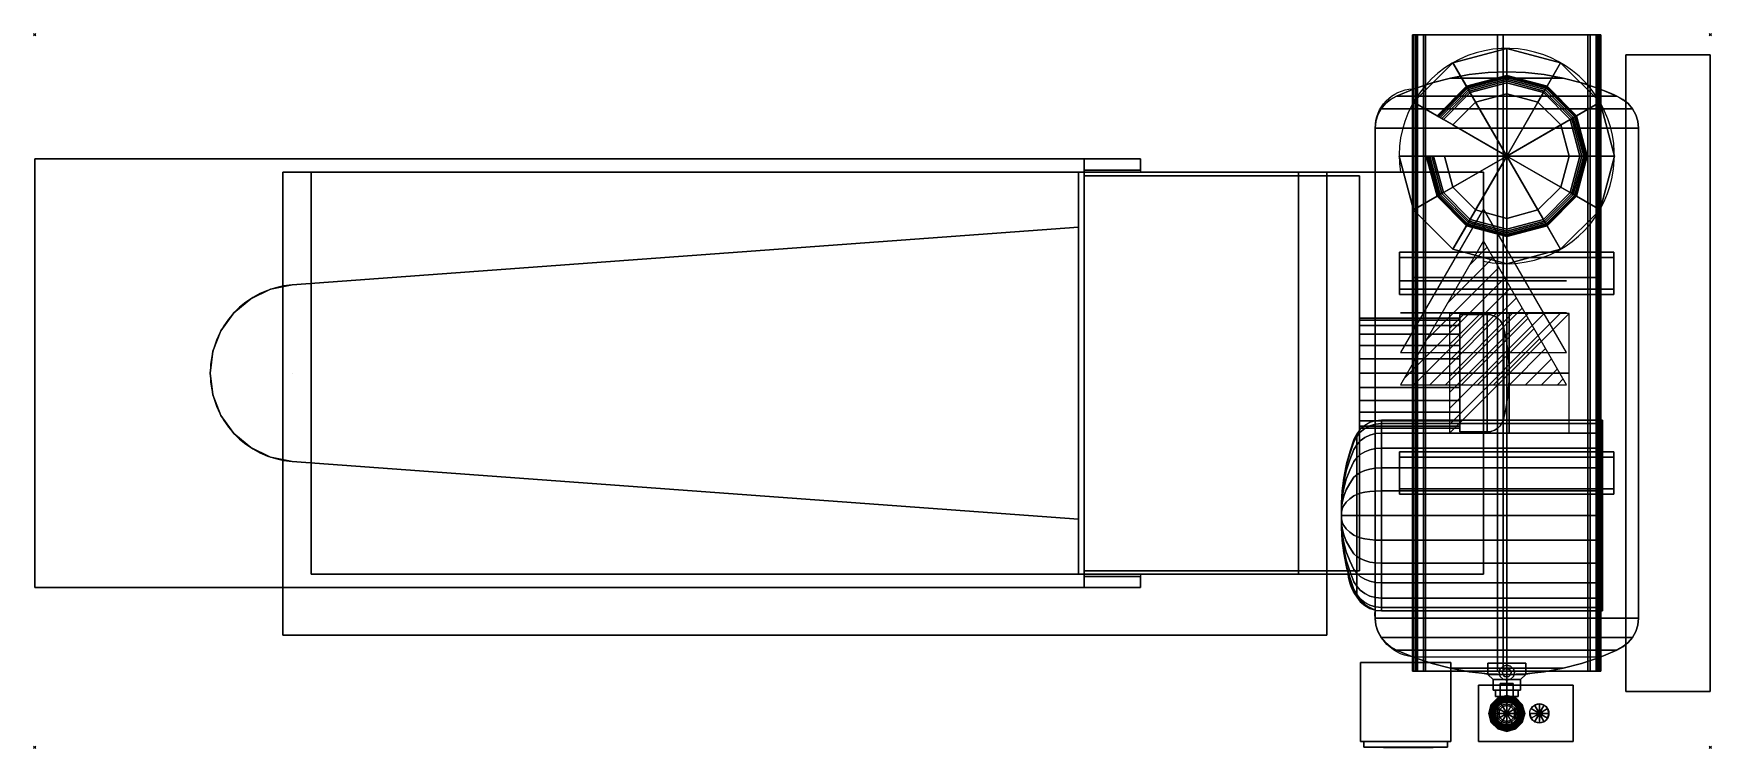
# Model space of a CAD drawing. Extents: x -1 to 1486, y -632 to 1.
import ezdxf

# ---------------------------------------------------------------- set-up
doc = ezdxf.new("R2010")
doc.units = 0
doc.header["$PDMODE"] = 35
for name, color, linetype in [('PQ_200_2D', 1, 'Continuous'), ('PQ_200_3D', 1, 'Continuous'), ('PQ_204_2D', 7, 'Continuous'), ('PQ_204_3D', 7, 'Continuous'), ('PQ_BLUE_3D', 5, 'Continuous'), ('PQ_CON_CONDENSATION_INT', 7, 'Continuous'), ('PQ_CON_ELECTRICITY_INT', 7, 'Continuous'), ('PQ_CON_STEAM_INT', 7, 'Continuous'), ('PQ_INS_3D', 3, 'Continuous')]:
    doc.layers.add(name, color=color, linetype=linetype)

# ---------------------------------------------------------------- blocks, each defined once
blk = doc.blocks.new('*X0')
at = {"color": 0}
for p, q in [((260.2, 2213.23), (261.78, 2214.81)), ((256.34, 2206.54), (262.81, 2213.01)), ((258.27, 2209.89), (262.3, 2213.91)), ((254.41, 2203.19), (263.33, 2212.12)), ((255.26, 2202.63), (263.85, 2211.22)), ((256.68, 2202.63), (264.37, 2210.32)), ((258.09, 2202.63), (264.88, 2209.43)), ((259.5, 2202.63), (265.4, 2208.53)), ((260.92, 2202.63), (265.92, 2207.63)), ((262.33, 2202.63), (266.44, 2206.74)), ((263.75, 2202.63), (266.95, 2205.84)), ((265.16, 2202.63), (267.47, 2204.94)), ((266.58, 2202.63), (267.99, 2204.05)), ((267.99, 2202.63), (268.51, 2203.15))]:
    blk.add_line(p, q, dxfattribs=at)
blk = doc.blocks.new('CONDENSATION')
at = {"elevation": 1.191}
blk.add_lwpolyline([(0, 2.567), (-2.944, -2.533), (2.944, -2.533)], close=True, dxfattribs=at)
at = {"extrusion": (-1, 0, 0)}
blk.add_lwpolyline([(-0.017, 3.741), (-2.961, -1.359), (2.928, -1.359)], close=True, dxfattribs=at)
at = {"extrusion": (0, -1, 0), "elevation": -0.017}
blk.add_lwpolyline([(0, 3.741), (-2.944, -1.359), (2.944, -1.359)], close=True, dxfattribs=at)
at = {"extrusion": (-1, 0, 0), "xscale": 0.3999999999999773, "yscale": 0.4, "zscale": 0.4000000000000909}
blk.add_blockref('*X0', (-104.595, -882.412), dxfattribs=at)
at = {"xscale": 0.4000000000000909, "yscale": 0.3999999999999773, "zscale": 0.4}
blk.add_blockref('*X0', (-104.578, -883.587, 1.191), dxfattribs=at)
at = {"extrusion": (0, -1, 0), "xscale": 0.4000000000000909, "yscale": 0.4, "zscale": 0.3999999999999773}
blk.add_blockref('*X0', (-104.578, -882.412, -0.017), dxfattribs=at)
blk = doc.blocks.new('STEAM')
at = {"elevation": 0.013}
blk.add_lwpolyline([(0, 2.568), (-2.944, -2.532), (2.944, -2.532)], close=True, dxfattribs=at)
at = {"extrusion": (-1, 0, 0)}
blk.add_lwpolyline([(-0.018, 2.563), (-2.963, -2.537), (2.926, -2.537)], close=True, dxfattribs=at)
at = {"extrusion": (0, -1, 0), "elevation": -0.018}
blk.add_lwpolyline([(0, 2.563), (-2.944, -2.537), (2.944, -2.537)], close=True, dxfattribs=at)
blk = doc.blocks.new('*X3')
at = {"color": 0}
for p, q in [((286.774344, 2204.447934), (296.618251, 2214.291842)), ((286.774344, 2205.862148), (295.204037, 2214.291842)), ((286.774344, 2207.276361), (293.789824, 2214.291842)), ((286.774344, 2208.690575), (292.37561, 2214.291842)), ((286.774344, 2210.104788), (290.961397, 2214.291842)), ((286.774344, 2211.519002), (289.547183, 2214.291842)), ((286.774344, 2212.933216), (288.13297, 2214.291842))]:
    blk.add_line(p, q, dxfattribs=at)
blk = doc.blocks.new('ELECTRICITY')
for p, q in [((2.121, 2.121), (-2.121, 2.121)), ((-2.121, 2.121), (-2.121, -2.121)), ((-2.121, -2.121), (2.121, 2.121)), ((2.121, -2.121), (2.121, 2.121)), ((-2.121, -2.121), (2.121, -2.121))]:
    blk.add_line(p, q)
at = {"extrusion": (-1, 0, 0)}
for p, q in [((0, -2.121, 2.121), (0, 2.121, 2.121)), ((0, 2.121, -2.121), (0, -2.121, -2.121)), ((0, 2.121, 2.121), (0, 2.121, -2.121)), ((0, 2.121, -2.121), (0, -2.121, 2.121)), ((0, -2.121, -2.121), (0, -2.121, 2.121))]:
    blk.add_line(p, q, dxfattribs=at)
at = {"extrusion": (0, -1, 0)}
for p, q in [((2.121, 0, 2.121), (-2.121, 0, 2.121)), ((-2.121, 0, -2.121), (2.121, 0, -2.121)), ((-2.121, 0, 2.121), (-2.121, 0, -2.121)), ((-2.121, 0, -2.121), (2.121, 0, 2.121)), ((2.121, 0, -2.121), (2.121, 0, 2.121))]:
    blk.add_line(p, q, dxfattribs=at)
at = {"xscale": 0.4000000000000909, "yscale": 0.3999999999999773, "zscale": 0.3999999999999986}
blk.add_blockref('*X3', (-116.831, -883.595), dxfattribs=at)
at = {"extrusion": (-1, 0, 0), "xscale": 0.3999999999999773, "yscale": 0.3999999999999986, "zscale": 0.4000000000000909}
blk.add_blockref('*X3', (-116.831, -883.595), dxfattribs=at)
at = {"extrusion": (0, -1, 0), "xscale": 0.4000000000000909, "yscale": 0.3999999999999986, "zscale": 0.3999999999999773}
blk.add_blockref('*X3', (-116.831, -883.595), dxfattribs=at)

msp = doc.modelspace()

# ---------------------------------------------------------------- linework, layer by layer
at = {"layer": 'PQ_200_2D'}
msp.add_lwpolyline([(0, -109.9), (980, -109.9), (980, -121.9), (1188, -121.9), (1188, -82.7, -0.401373), (1221.2, -48), (1221.2, 0), (1388.1, 0), (1388.1, -48.5, -0.076251), (1410, -59.3), (1410, -17.9), (1485, -17.9), (1485, -581.9), (1410, -581.9), (1410, -540.4, -0.051782), (1388.1, -551.2), (1388.1, -564), (1339.9, -564), (1321.5, -566.7), (1316.8, -571.4), (1316.8, -576.3), (1363.6, -576.3), (1363.6, -626.3), (1279.6, -626.3), (1279.6, -576.3), (1292.5, -576.3), (1292.5, -571.4), (1287.8, -566.7), (1279.7, -565.3), (1271.3, -564.4), (1255, -564), (1255, -626.3), (1252, -626.3), (1252, -631.3), (1178, -631.3), (1178, -626.3), (1175, -626.3), (1175, -626.3), (1175, -556.3), (1221.2, -556.3), (1221.2, -551.2, -0.41663), (1188, -509.8, -0.296126), (1164.1, -477.9), (1145, -477.9), (1145, -531.9), (220, -531.9), (220, -489.9), (0, -489.9)], format="xyb", close=True, dxfattribs=at)
at = {"layer": 'PQ_200_3D'}
for points in [[(925, -170.5, 800), (228.2, -221.7, 800), (228.2, -221.7, 845), (925, -170.5, 845)], [(925, -429.2, 800), (925, -170.5, 800), (925, -170.5, 845), (925, -429.2, 845)], [(228.2, -378.1, 800), (925, -429.2, 800), (925, -429.2, 845), (228.2, -378.1, 845)], [(1197.4, -631.5, 530.7), (1210, -631.5, 530.7), (1210, -631.5, 525.5), (1197.4, -631.5, 525.5)], [(1224, -631.5, 530.8), (1236.6, -631.5, 530.8), (1236.6, -631.5, 525.6), (1224, -631.5, 525.6)]]:
    msp.add_3dface(points, dxfattribs=at)
for points, invisible_edges in [([(228.2, -221.7, 845), (228.2, -378.1, 845), (925, -429.2, 845), (925, -170.5, 845)], 1), ([(228.2, -221.7, 800), (228.2, -378.1, 800), (925, -429.2, 800), (925, -170.5, 800)], 1), ([(1209.6, -230.2, 71.3), (1209.6, -230.2, 43.2), (1209.6, -192.7, 43.2), (1209.6, -225.5, 71.3)], 4), ([(1209.6, -225.5, 71.3), (1209.6, -225.5, 76), (1209.6, -197.4, 76), (1209.6, -192.7, 43.2)], 12), ([(1209.6, -192.7, 43.2), (1209.6, -197.4, 76), (1209.6, -197.4, 90), (1209.6, -192.7, 90)], 1), ([(1399.6, -230.2, 71.3), (1399.6, -230.2, 43.2), (1399.6, -192.7, 43.2), (1399.6, -225.5, 71.3)], 4), ([(1399.6, -225.5, 71.3), (1399.6, -225.5, 76), (1399.6, -197.4, 76), (1399.6, -192.7, 43.2)], 12), ([(1399.6, -192.7, 43.2), (1399.6, -197.4, 76), (1399.6, -197.4, 90), (1399.6, -192.7, 90)], 1), ([(228.2, -221.7, 800), (209.1, -225.5, 800), (209.1, -225.5, 845), (228.2, -221.7, 845)], 2), ([(209.1, -225.5, 845), (228.2, -221.7, 845), (228.2, -299.9, 845)], 10), ([(209.1, -225.5, 800), (228.2, -221.7, 800), (228.2, -299.9, 800)], 10), ([(191.5, -233.9, 800), (176.5, -246.5, 800), (176.5, -246.5, 845), (191.5, -233.9, 845)], 10), ([(176.5, -246.5, 845), (191.5, -233.9, 845), (228.2, -299.9, 845)], 10), ([(176.5, -246.5, 800), (191.5, -233.9, 800), (228.2, -299.9, 800)], 10), ([(209.1, -225.5, 800), (191.5, -233.9, 800), (191.5, -233.9, 845), (209.1, -225.5, 845)], 10), ([(191.5, -233.9, 845), (209.1, -225.5, 845), (228.2, -299.9, 845)], 10), ([(191.5, -233.9, 800), (209.1, -225.5, 800), (228.2, -299.9, 800)], 10), ([(176.5, -246.5, 800), (165.1, -262.3, 800), (165.1, -262.3, 845), (176.5, -246.5, 845)], 10), ([(165.1, -262.3, 845), (176.5, -246.5, 845), (228.2, -299.9, 845)], 10), ([(165.1, -262.3, 800), (176.5, -246.5, 800), (228.2, -299.9, 800)], 10), ([(165.1, -262.3, 800), (158, -280.5, 800), (158, -280.5, 845), (165.1, -262.3, 845)], 10), ([(158, -280.5, 845), (165.1, -262.3, 845), (228.2, -299.9, 845)], 10), ([(158, -280.5, 800), (165.1, -262.3, 800), (228.2, -299.9, 800)], 10), ([(158, -280.5, 800), (155.5, -299.9, 800), (155.5, -299.9, 845), (158, -280.5, 845)], 8), ([(155.5, -299.9, 845), (158, -280.5, 845), (228.2, -299.9, 845)], 10), ([(155.5, -299.9, 800), (158, -280.5, 800), (228.2, -299.9, 800)], 10), ([(155.5, -299.9, 800), (158, -319.2, 800), (158, -319.2, 845), (155.5, -299.9, 845)], 2), ([(158, -319.2, 845), (155.5, -299.9, 845), (228.2, -299.9, 845)], 10), ([(158, -319.2, 800), (155.5, -299.9, 800), (228.2, -299.9, 800)], 10), ([(165.1, -337.4, 845), (158, -319.2, 845), (228.2, -299.9, 845)], 10), ([(165.1, -337.4, 800), (158, -319.2, 800), (228.2, -299.9, 800)], 10), ([(176.5, -353.2, 845), (165.1, -337.4, 845), (228.2, -299.9, 845)], 10), ([(176.5, -353.2, 800), (165.1, -337.4, 800), (228.2, -299.9, 800)], 10), ([(191.5, -365.8, 845), (176.5, -353.2, 845), (228.2, -299.9, 845)], 10), ([(191.5, -365.8, 800), (176.5, -353.2, 800), (228.2, -299.9, 800)], 10), ([(209.1, -374.2, 845), (191.5, -365.8, 845), (228.2, -299.9, 845)], 10), ([(209.1, -374.2, 800), (191.5, -365.8, 800), (228.2, -299.9, 800)], 10), ([(228.2, -378.1, 845), (209.1, -374.2, 845), (228.2, -299.9, 845)], 10), ([(228.2, -378.1, 800), (209.1, -374.2, 800), (228.2, -299.9, 800)], 10), ([(158, -319.2, 800), (165.1, -337.4, 800), (165.1, -337.4, 845), (158, -319.2, 845)], 10), ([(165.1, -337.4, 800), (176.5, -353.2, 800), (176.5, -353.2, 845), (165.1, -337.4, 845)], 10), ([(176.5, -353.2, 800), (191.5, -365.8, 800), (191.5, -365.8, 845), (176.5, -353.2, 845)], 10), ([(191.5, -365.8, 800), (209.1, -374.2, 800), (209.1, -374.2, 845), (191.5, -365.8, 845)], 10), ([(1209.6, -369.5, 71.3), (1209.6, -369.5, 43.2), (1209.6, -407, 43.2), (1209.6, -374.2, 71.3)], 4), ([(1399.6, -369.5, 71.3), (1399.6, -369.5, 43.2), (1399.6, -407, 43.2), (1399.6, -374.2, 71.3)], 4), ([(209.1, -374.2, 800), (228.2, -378.1, 800), (228.2, -378.1, 845), (209.1, -374.2, 845)], 8), ([(1209.6, -374.2, 71.3), (1209.6, -374.2, 76), (1209.6, -402.3, 76), (1209.6, -407, 43.2)], 12), ([(1399.6, -374.2, 71.3), (1399.6, -374.2, 76), (1399.6, -402.3, 76), (1399.6, -407, 43.2)], 12), ([(1209.6, -407, 43.2), (1209.6, -402.3, 76), (1209.6, -402.3, 90), (1209.6, -407, 90)], 1), ([(1399.6, -407, 43.2), (1399.6, -402.3, 76), (1399.6, -402.3, 90), (1399.6, -407, 90)], 1)]:
    msp.add_3dface(points, dxfattribs=dict(at, invisible_edges=invisible_edges))
at = {"layer": 'PQ_204_2D'}
for p, q in [((1410, -59.3), (1410, -540.4)), ((930, -121.9), (930, -109.9)), ((980, -121.9), (925, -121.9)), ((925, -121.9), (925, -477.9)), ((980, -489.9), (220, -489.9)), ((925, -477.9), (1145, -477.9)), ((930, -477.9), (930, -489.9)), ((980, -477.9), (980, -489.9)), ((1221.2, -551.2), (1388.1, -551.2)), ((1221.2, -556.3), (1255, -556.3)), ((1255, -564), (1255, -556.3)), ((1287.8, -566.7), (1321.5, -566.7)), ((1292.5, -571.4), (1316.8, -571.4)), ((1292.5, -576.3), (1316.8, -576.3)), ((1178, -626.3), (1252, -626.3))]:
    msp.add_line(p, q, dxfattribs=at)
for points in [[(1188, -121.9), (1284, -121.9), (1284, -477.9), (1164.1, -477.9)], [(1301.3, -341.6), (1388.1, -341.6), (1388.1, -510.4), (1187.3, -510.4)]]:
    msp.add_lwpolyline(points, dxfattribs=at)
for points in [[(925, -170.5), (228.2, -221.7, 0.929296), (228.2, -378.1), (925, -429.2)], [(1284, -247.8), (1287.2, -247.8, -0.286957), (1300.8, -256.4, -0.137309), (1300.8, -343.3, -0.286957), (1287.2, -351.9), (1284, -351.9)]]:
    msp.add_lwpolyline(points, format="xyb", dxfattribs=at)
msp.add_circle((1333.5, -601.3), 8.5, dxfattribs=at)
msp.add_arc((1304.6, -107.5), 95.4, 257.5157, 188.6511, dxfattribs=at)
at = {"layer": 'PQ_204_3D', "extrusion": (1, -6.12323e-17, -1.83697e-16)}
for p, q in [((1304.6, -615.4, 219.9), (1304.6, -601.3, 219.9)), ((1304.6, -613.5, 293.1), (1304.6, -608.4, 293.1)), ((1304.6, -608.4, 293.1), (1304.6, -608.4, 288.9)), ((1304.6, -608.4, 288.9), (1304.6, -611.5, 288.9)), ((1304.6, -611.6, 240.7), (1304.6, -610, 240.7)), ((1304.6, -610, 240.7), (1304.6, -612.6, 239.9)), ((1304.6, -612.6, 235.1), (1304.6, -610, 234.2)), ((1304.6, -610, 234.2), (1304.6, -614.1, 234.2)), ((1304.6, -611.5, 288.9), (1304.6, -614.6, 287.8)), ((1304.6, -614.6, 282.1), (1304.6, -611.6, 281)), ((1304.6, -611.6, 281), (1304.6, -611.6, 240.7)), ((1304.6, -612.6, 239.9), (1304.6, -612.6, 235.1)), ((1304.6, -614.1, 229.5), (1304.6, -615.4, 229.5)), ((1304.6, -614.6, 287.8), (1304.6, -614.6, 282.1)), ((1304.6, -615.4, 229.5), (1304.6, -615.4, 219.9)), ((1304.6, -617.2, 311.2), (1304.6, -617.2, 296.8))]:
    msp.add_line(p, q, dxfattribs=at)
at = {"layer": 'PQ_204_3D', "extrusion": (1, -6.12323e-17, -1.83697e-16), "elevation": 1304.6}
msp.add_lwpolyline([(-586.4, 216.7), (-580.8, 216.7), (-580.8, 218.8), (-571.4, 218.8), (-566.7, 223.5), (-556.7, 223.5), (-556.7, 206.6)], dxfattribs=at)
at = {"layer": 'PQ_204_3D', "extrusion": (1, -6.12323e-17, -1.83697e-16)}
for centre, radius, start in [((-613.5, 296.8, 1304.6), 3.75, 180), ((-614.1, 231.9, 1304.6), 2.34, 90)]:
    msp.add_arc(centre, radius, start, 270, dxfattribs=at)
at = {"layer": 'PQ_204_3D'}
for points in [[(1296.5, -564, 342.7), (1221.2, -564, 342.7), (1221.2, 0, 342.7), (1296.5, 0, 342.7)], [(1221.2, -564, 342.7), (1221.2, -564, 287.9), (1221.2, 0, 287.9), (1221.2, 0, 342.7)], [(1224, -564, 292.3), (1224, -564, 339.8), (1224, 0, 339.8), (1224, 0, 292.3)], [(1224, -564, 339.8), (1301.4, -564, 339.8), (1301.4, 0, 339.8), (1224, 0, 339.8)], [(1224.4, -564, 286.5), (1232.7, -564, 294.8), (1232.7, 0, 294.8), (1224.4, 0, 286.5)], [(1230.7, -564, 296.8), (1225.6, -564, 291.7), (1225.6, 0, 291.7), (1230.7, 0, 296.8)], [(1232.7, -564, 294.8), (1230.7, -564, 296.8), (1230.7, 0, 296.8), (1232.7, 0, 294.8)], [(1388.1, -564, 342.7), (1296.5, -564, 342.7), (1296.5, 0, 342.7), (1388.1, 0, 342.7)], [(1301.4, -564, 339.8), (1385.3, -564, 339.8), (1385.3, 0, 339.8), (1301.4, 0, 339.8)], [(1378.5, -564, 296.8), (1376.6, -564, 294.8), (1376.6, 0, 294.8), (1378.5, 0, 296.8)], [(1376.6, -564, 294.8), (1384.9, -564, 286.5), (1384.9, 0, 286.5), (1376.6, 0, 294.8)], [(1383.7, -564, 291.7), (1378.5, -564, 296.8), (1378.5, 0, 296.8), (1383.7, 0, 291.7)], [(1385.3, -564, 339.8), (1385.3, -564, 292.3), (1385.3, 0, 292.3), (1385.3, 0, 339.8)], [(1388.1, -564, 287.9), (1388.1, -564, 342.7), (1388.1, 0, 342.7), (1388.1, 0, 287.9)], [(1263, -252.8, 656.7), (1174, -252.8, 656.7), (1174, -251.2, 669.3), (1263, -251.2, 669.3)], [(1263, -251.2, 669.3), (1174, -251.2, 669.3), (1174, -252.8, 681.9), (1263, -252.8, 681.9)], [(1263, -257.7, 645), (1174, -257.7, 645), (1174, -252.8, 656.7), (1263, -252.8, 656.7)], [(1263, -252.8, 681.9), (1174, -252.8, 681.9), (1174, -257.7, 693.7), (1263, -257.7, 693.7)], [(1263, -265.4, 634.9), (1174, -265.4, 634.9), (1174, -257.7, 645), (1263, -257.7, 645)], [(1263, -257.7, 693.7), (1174, -257.7, 693.7), (1174, -265.4, 703.7), (1263, -265.4, 703.7)], [(1263, -275.5, 627.1), (1174, -275.5, 627.1), (1174, -265.4, 634.9), (1263, -265.4, 634.9)], [(1263, -265.4, 703.7), (1174, -265.4, 703.7), (1174, -275.5, 711.5), (1263, -275.5, 711.5)], [(1263, -287.3, 622.3), (1174, -287.3, 622.3), (1174, -275.5, 627.1), (1263, -275.5, 627.1)], [(1263, -275.5, 711.5), (1174, -275.5, 711.5), (1174, -287.3, 716.3), (1263, -287.3, 716.3)], [(1263, -299.9, 620.6), (1174, -299.9, 620.6), (1174, -287.3, 622.3), (1263, -287.3, 622.3)], [(1263, -287.3, 716.3), (1174, -287.3, 716.3), (1174, -299.9, 718), (1263, -299.9, 718)], [(1263, -312.5, 622.3), (1174, -312.5, 622.3), (1174, -299.9, 620.6), (1263, -299.9, 620.6)], [(1263, -299.9, 718), (1174, -299.9, 718), (1174, -312.5, 716.3), (1263, -312.5, 716.3)], [(1263, -324.2, 627.1), (1174, -324.2, 627.1), (1174, -312.5, 622.3), (1263, -312.5, 622.3)], [(1263, -312.5, 716.3), (1174, -312.5, 716.3), (1174, -324.2, 711.5), (1263, -324.2, 711.5)], [(1263, -334.3, 634.9), (1174, -334.3, 634.9), (1174, -324.2, 627.1), (1263, -324.2, 627.1)], [(1263, -324.2, 711.5), (1174, -324.2, 711.5), (1174, -334.3, 703.7), (1263, -334.3, 703.7)], [(1263, -342, 645), (1174, -342, 645), (1174, -334.3, 634.9), (1263, -334.3, 634.9)], [(1263, -334.3, 703.7), (1174, -334.3, 703.7), (1174, -342, 693.7), (1263, -342, 693.7)], [(1193.5, -344.5, 449.5), (1389.4, -344.5, 449.5), (1389.4, -341.6, 427.6), (1193.5, -341.6, 427.6)], [(1193.5, -341.6, 427.6), (1389.4, -341.6, 427.6), (1389.4, -344.5, 405.8), (1193.5, -344.5, 405.8)], [(1263, -346.9, 656.7), (1174, -346.9, 656.7), (1174, -342, 645), (1263, -342, 645)], [(1263, -342, 693.7), (1174, -342, 693.7), (1174, -346.9, 681.9), (1263, -346.9, 681.9)], [(1263, -348.5, 669.3), (1174, -348.5, 669.3), (1174, -346.9, 656.7), (1263, -346.9, 656.7)], [(1263, -346.9, 681.9), (1174, -346.9, 681.9), (1174, -348.5, 669.3), (1263, -348.5, 669.3)], [(1193.5, -352.9, 469.8), (1389.4, -352.9, 469.8), (1389.4, -344.5, 449.5), (1193.5, -344.5, 449.5)], [(1193.5, -344.5, 405.8), (1389.4, -344.5, 405.8), (1389.4, -352.9, 385.4), (1193.5, -352.9, 385.4)], [(1193.5, -366.3, 487.3), (1389.4, -366.3, 487.3), (1389.4, -352.9, 469.8), (1193.5, -352.9, 469.8)], [(1193.5, -352.9, 385.4), (1389.4, -352.9, 385.4), (1389.4, -366.3, 368), (1193.5, -366.3, 368)], [(1193.5, -383.8, 500.7), (1389.4, -383.8, 500.7), (1389.4, -366.3, 487.3), (1193.5, -366.3, 487.3)], [(1193.5, -366.3, 368), (1389.4, -366.3, 368), (1389.4, -383.8, 354.6), (1193.5, -383.8, 354.6)], [(1193.5, -404.2, 509.1), (1389.4, -404.2, 509.1), (1389.4, -383.8, 500.7), (1193.5, -383.8, 500.7)], [(1193.5, -383.8, 354.6), (1389.4, -383.8, 354.6), (1389.4, -404.2, 346.1), (1193.5, -404.2, 346.1)], [(1158.1, -426.2, 427.5), (1158, -416.2, 433.3), (1158, -415.1, 430.6), (1158.1, -426.3, 427.6)], [(1158.1, -426.2, 427.8), (1158, -416.2, 422), (1158, -415.1, 424.7), (1158.1, -426.3, 427.7)], [(1158.1, -426.2, 427.4), (1158, -418, 435.6), (1158, -416.2, 433.3), (1158.1, -426.2, 427.5)], [(1158.1, -426.2, 427.8), (1158, -418, 419.7), (1158, -416.2, 422), (1158.1, -426.2, 427.8)], [(1193.5, -426, 512), (1389.4, -426, 512), (1389.4, -404.2, 509.1), (1193.5, -404.2, 509.1)], [(1193.5, -404.2, 346.1), (1389.4, -404.2, 346.1), (1389.4, -426, 343.3), (1193.5, -426, 343.3)], [(1158.1, -426.1, 427.4), (1158, -420.4, 437.4), (1158, -418, 435.6), (1158.1, -426.2, 427.4)], [(1158.1, -426.1, 427.9), (1158, -420.4, 417.9), (1158, -418, 419.7), (1158.1, -426.2, 427.8)], [(1158.1, -426.1, 427.4), (1158, -423.1, 438.5), (1158, -420.4, 437.4), (1158.1, -426.1, 427.4)], [(1158.1, -426.1, 427.9), (1158, -423.1, 416.7), (1158, -420.4, 417.9), (1158.1, -426.1, 427.9)], [(1158.1, -426, 427.4), (1158, -426, 438.9), (1158, -423.1, 438.5), (1158.1, -426.1, 427.4)], [(1158.1, -426, 427.9), (1158, -426, 416.4), (1158, -423.1, 416.7), (1158.1, -426.1, 427.9)], [(1158.1, -425.7, 427.6), (1158, -436.9, 430.6), (1158, -435.8, 433.3), (1158.1, -425.8, 427.5)], [(1158.1, -425.7, 427.7), (1158, -436.9, 424.7), (1158, -435.8, 422), (1158.1, -425.8, 427.8)], [(1158.1, -425.8, 427.5), (1158, -435.8, 433.3), (1158, -434, 435.6), (1158.1, -425.8, 427.4)], [(1158.1, -425.8, 427.4), (1158, -434, 435.6), (1158, -431.6, 437.4), (1158.1, -425.9, 427.4)], [(1158.1, -425.8, 427.8), (1158, -435.8, 422), (1158, -434, 419.7), (1158.1, -425.8, 427.8)], [(1158.1, -425.8, 427.8), (1158, -434, 419.7), (1158, -431.6, 417.9), (1158.1, -425.9, 427.9)], [(1158.1, -425.9, 427.4), (1158, -431.6, 437.4), (1158, -428.9, 438.5), (1158.1, -425.9, 427.4)], [(1158.1, -425.9, 427.4), (1158, -428.9, 438.5), (1158, -426, 438.9), (1158.1, -426, 427.4)], [(1158.1, -425.9, 427.9), (1158, -431.6, 417.9), (1158, -428.9, 416.7), (1158.1, -425.9, 427.9)], [(1158.1, -425.9, 427.9), (1158, -428.9, 416.7), (1158, -426, 416.4), (1158.1, -426, 427.9)], [(1193.5, -447.8, 509.1), (1389.4, -447.8, 509.1), (1389.4, -426, 512), (1193.5, -426, 512)], [(1193.5, -426, 343.3), (1389.4, -426, 343.3), (1389.4, -447.8, 346.1), (1193.5, -447.8, 346.1)], [(1193.5, -468.2, 500.7), (1389.4, -468.2, 500.7), (1389.4, -447.8, 509.1), (1193.5, -447.8, 509.1)], [(1193.5, -447.8, 346.1), (1389.4, -447.8, 346.1), (1389.4, -468.2, 354.6), (1193.5, -468.2, 354.6)], [(1193.5, -485.7, 487.3), (1389.4, -485.7, 487.3), (1389.4, -468.2, 500.7), (1193.5, -468.2, 500.7)], [(1193.5, -468.2, 354.6), (1389.4, -468.2, 354.6), (1389.4, -485.7, 368), (1193.5, -485.7, 368)], [(1193.5, -499.1, 469.8), (1389.4, -499.1, 469.8), (1389.4, -485.7, 487.3), (1193.5, -485.7, 487.3)], [(1193.5, -485.7, 368), (1389.4, -485.7, 368), (1389.4, -499.1, 385.4), (1193.5, -499.1, 385.4)], [(1193.5, -507.5, 449.5), (1389.4, -507.5, 449.5), (1389.4, -499.1, 469.8), (1193.5, -499.1, 469.8)], [(1193.5, -499.1, 385.4), (1389.4, -499.1, 385.4), (1389.4, -507.5, 405.8), (1193.5, -507.5, 405.8)], [(1193.5, -510.4, 427.6), (1389.4, -510.4, 427.6), (1389.4, -507.5, 449.5), (1193.5, -507.5, 449.5)], [(1193.5, -507.5, 405.8), (1389.4, -507.5, 405.8), (1389.4, -510.4, 427.6), (1193.5, -510.4, 427.6)], [(1288.9, -601.3, 295.8), (1288.8, -601.3, 296.8), (1290.9, -593.4, 296.8), (1291, -593.5, 295.8)], [(1289.3, -601.3, 294.9), (1288.9, -601.3, 295.8), (1291, -593.5, 295.8), (1291.3, -593.7, 294.9)], [(1289.9, -601.3, 294.2), (1289.3, -601.3, 294.9), (1291.3, -593.7, 294.9), (1291.9, -594, 294.2)], [(1289.8, -601.3, 230.7), (1289.5, -601.3, 231.9), (1291.5, -593.8, 231.9), (1291.8, -593.9, 230.7)], [(1289.5, -601.3, 231.9), (1289.8, -601.3, 233), (1291.8, -593.9, 233), (1291.5, -593.8, 231.9)], [(1290.7, -601.3, 229.8), (1289.8, -601.3, 230.7), (1291.8, -593.9, 230.7), (1292.5, -594.4, 229.8)], [(1289.8, -601.3, 233), (1290.7, -601.3, 233.9), (1292.5, -594.4, 233.9), (1291.8, -593.9, 233)], [(1290.6, -601.3, 293.6), (1289.9, -601.3, 294.2), (1291.9, -594, 294.2), (1292.5, -594.4, 293.6)], [(1304.6, -601.3, 219.9), (1290.6, -601.3, 219.9), (1292.5, -594.3, 219.9), (1304.6, -601.3, 219.9)], [(1290.6, -601.3, 229.5), (1291.8, -601.3, 229.5), (1293.5, -594.9, 229.5), (1292.5, -594.3, 229.5)], [(1291.6, -601.3, 293.2), (1290.6, -601.3, 293.6), (1292.5, -594.4, 293.6), (1293.3, -594.8, 293.2)], [(1291.8, -601.3, 229.5), (1290.7, -601.3, 229.8), (1292.5, -594.4, 229.8), (1293.5, -594.9, 229.5)], [(1290.7, -601.3, 233.9), (1291.8, -601.3, 234.2), (1293.5, -594.9, 234.2), (1292.5, -594.4, 233.9)], [(1291, -593.5, 295.8), (1290.9, -593.4, 296.8), (1296.7, -587.6, 296.8), (1296.8, -587.7, 295.8)], [(1291.3, -593.7, 294.9), (1291, -593.5, 295.8), (1296.8, -587.7, 295.8), (1297, -588.1, 294.9)], [(1291.9, -594, 294.2), (1291.3, -593.7, 294.9), (1297, -588.1, 294.9), (1297.3, -588.6, 294.2)], [(1294.3, -601.3, 281), (1291.4, -601.3, 282.1), (1293.1, -594.7, 282.1), (1295.7, -596.2, 281)], [(1291.4, -601.3, 282.1), (1291.4, -601.3, 287.8), (1293.1, -594.7, 287.8), (1293.1, -594.7, 282.1)], [(1291.4, -601.3, 287.8), (1294.4, -601.3, 288.9), (1295.8, -596.3, 288.9), (1293.1, -594.7, 287.8)], [(1291.8, -593.9, 230.7), (1291.5, -593.8, 231.9), (1297.1, -588.2, 231.9), (1297.2, -588.5, 230.7)], [(1291.5, -593.8, 231.9), (1291.8, -593.9, 233), (1297.2, -588.5, 233), (1297.1, -588.2, 231.9)], [(1292.5, -594.4, 229.8), (1291.8, -593.9, 230.7), (1297.2, -588.5, 230.7), (1297.6, -589.3, 229.8)], [(1291.8, -593.9, 233), (1292.5, -594.4, 233.9), (1297.6, -589.3, 233.9), (1297.2, -588.5, 233)], [(1292.5, -594.4, 293.6), (1291.9, -594, 294.2), (1297.3, -588.6, 294.2), (1297.6, -589.2, 293.6)], [(1294.1, -580.8, 212.7), (1295.9, -580.8, 211.7), (1294.5, -580.8, 206.6), (1292.5, -580.8, 206.6)], [(1292.5, -580.8, 206.6), (1294.5, -580.8, 206.6), (1295.9, -580.8, 201.6), (1294.1, -580.8, 200.5)], [(1304.6, -601.3, 219.9), (1292.5, -594.3, 219.9), (1297.6, -589.2, 219.9), (1304.6, -601.3, 219.9)], [(1292.5, -594.3, 229.5), (1293.5, -594.9, 229.5), (1298.2, -590.3, 229.5), (1297.6, -589.2, 229.5)], [(1293.3, -594.8, 293.2), (1292.5, -594.4, 293.6), (1297.6, -589.2, 293.6), (1298.1, -590, 293.2)], [(1293.5, -594.9, 229.5), (1292.5, -594.4, 229.8), (1297.6, -589.3, 229.8), (1298.2, -590.3, 229.5)], [(1292.5, -594.4, 233.9), (1293.5, -594.9, 234.2), (1298.2, -590.3, 234.2), (1297.6, -589.3, 233.9)], [(1294.1, -595.3, 293.1), (1293.3, -594.8, 293.2), (1298.1, -590, 293.2), (1298.6, -590.9, 293.1)], [(1293.5, -594.9, 234.2), (1297.1, -597, 234.2), (1300.3, -593.9, 234.2), (1298.2, -590.3, 234.2)], [(1298.5, -580.8, 217.2), (1299.6, -580.8, 215.4), (1295.9, -580.8, 211.7), (1294.1, -580.8, 212.7)], [(1294.1, -580.8, 200.5), (1295.9, -580.8, 201.6), (1299.6, -580.8, 197.9), (1298.5, -580.8, 196.1)], [(1298.5, -597.8, 293.1), (1294.1, -595.3, 293.1), (1298.6, -590.9, 293.1), (1301.1, -595.2, 293.1)], [(1297.1, -597, 240.7), (1295.7, -596.2, 240.7), (1299.5, -592.4, 240.7), (1300.3, -593.9, 240.7)], [(1295.8, -596.3, 288.9), (1298.5, -597.8, 288.9), (1301.1, -595.2, 288.9), (1299.5, -592.5, 288.9)], [(1296.8, -587.7, 295.8), (1296.7, -587.6, 296.8), (1304.6, -585.5, 296.8), (1304.6, -585.6, 295.8)], [(1297, -588.1, 294.9), (1296.8, -587.7, 295.8), (1304.6, -585.6, 295.8), (1304.6, -586, 294.9)], [(1297.3, -588.6, 294.2), (1297, -588.1, 294.9), (1304.6, -586, 294.9), (1304.6, -586.6, 294.2)], [(1297.2, -588.5, 230.7), (1297.1, -588.2, 231.9), (1304.6, -586.2, 231.9), (1304.6, -586.5, 230.7)], [(1297.1, -588.2, 231.9), (1297.2, -588.5, 233), (1304.6, -586.5, 233), (1304.6, -586.2, 231.9)], [(1297.6, -589.3, 229.8), (1297.2, -588.5, 230.7), (1304.6, -586.5, 230.7), (1304.6, -587.4, 229.8)], [(1297.2, -588.5, 233), (1297.6, -589.3, 233.9), (1304.6, -587.4, 233.9), (1304.6, -586.5, 233)], [(1297.6, -589.2, 293.6), (1297.3, -588.6, 294.2), (1304.6, -586.6, 294.2), (1304.6, -587.4, 293.6)], [(1298.2, -590.3, 229.5), (1297.6, -589.3, 229.8), (1304.6, -587.4, 229.8), (1304.6, -588.5, 229.5)], [(1297.6, -589.3, 233.9), (1298.2, -590.3, 234.2), (1304.6, -588.5, 234.2), (1304.6, -587.4, 233.9)], [(1298.1, -590, 293.2), (1297.6, -589.2, 293.6), (1304.6, -587.4, 293.6), (1304.6, -588.3, 293.2)], [(1297.6, -589.2, 229.5), (1298.2, -590.3, 229.5), (1304.6, -588.5, 229.5), (1304.6, -589.2, 229.5)], [(1304.6, -601.3, 219.9), (1297.6, -589.2, 219.9), (1304.6, -589.2, 219.9), (1304.6, -601.3, 219.9)], [(1297.6, -589.2, 219.9), (1297.6, -589.2, 229.5), (1304.6, -589.2, 229.5), (1304.6, -589.2, 219.9)], [(1298.6, -590.9, 293.1), (1298.1, -590, 293.2), (1304.6, -588.3, 293.2), (1304.6, -589.2, 293.1)], [(1298.2, -590.3, 234.2), (1300.3, -593.9, 234.2), (1304.6, -592.7, 234.2), (1304.6, -588.5, 234.2)], [(1304.6, -580.8, 218.8), (1304.6, -580.8, 216.7), (1299.6, -580.8, 215.4), (1298.5, -580.8, 217.2)], [(1298.5, -580.8, 196.1), (1299.6, -580.8, 197.9), (1304.6, -580.8, 196.5), (1304.6, -580.8, 194.5)], [(1301.1, -595.2, 293.1), (1298.6, -590.9, 293.1), (1304.6, -589.2, 293.1), (1304.6, -594.2, 293.1)], [(1300.3, -593.9, 240.7), (1299.5, -592.4, 240.7), (1304.6, -591, 240.7), (1304.6, -592.7, 240.7)], [(1299.5, -592.5, 288.9), (1301.1, -595.2, 288.9), (1304.6, -594.2, 288.9), (1304.6, -591.2, 288.9)], [(1304.6, -580.8, 194.5), (1304.6, -580.8, 196.5), (1309.7, -580.8, 197.9), (1310.7, -580.8, 196.1)], [(1310.7, -580.8, 217.2), (1309.7, -580.8, 215.4), (1304.6, -580.8, 216.7), (1304.6, -580.8, 218.8)], [(1304.6, -585.6, 295.8), (1304.6, -585.5, 296.8), (1312.6, -587.6, 296.8), (1312.5, -587.7, 295.8)], [(1304.6, -586, 294.9), (1304.6, -585.6, 295.8), (1312.5, -587.7, 295.8), (1312.3, -588.1, 294.9)], [(1304.6, -586.6, 294.2), (1304.6, -586, 294.9), (1312.3, -588.1, 294.9), (1312, -588.6, 294.2)], [(1304.6, -586.5, 230.7), (1304.6, -586.2, 231.9), (1312.2, -588.2, 231.9), (1312, -588.5, 230.7)], [(1304.6, -586.2, 231.9), (1304.6, -586.5, 233), (1312, -588.5, 233), (1312.2, -588.2, 231.9)], [(1304.6, -587.4, 229.8), (1304.6, -586.5, 230.7), (1312, -588.5, 230.7), (1311.6, -589.3, 229.8)], [(1304.6, -586.5, 233), (1304.6, -587.4, 233.9), (1311.6, -589.3, 233.9), (1312, -588.5, 233)], [(1304.6, -587.4, 293.6), (1304.6, -586.6, 294.2), (1312, -588.6, 294.2), (1311.6, -589.2, 293.6)], [(1304.6, -588.5, 229.5), (1304.6, -587.4, 229.8), (1311.6, -589.3, 229.8), (1311, -590.3, 229.5)], [(1304.6, -587.4, 233.9), (1304.6, -588.5, 234.2), (1311, -590.3, 234.2), (1311.6, -589.3, 233.9)], [(1304.6, -588.3, 293.2), (1304.6, -587.4, 293.6), (1311.6, -589.2, 293.6), (1311.2, -590, 293.2)], [(1304.6, -589.2, 293.1), (1304.6, -588.3, 293.2), (1311.2, -590, 293.2), (1310.7, -590.9, 293.1)], [(1304.6, -589.2, 229.5), (1304.6, -588.5, 229.5), (1311, -590.3, 229.5), (1311.6, -589.2, 229.5)], [(1304.6, -588.5, 234.2), (1304.6, -592.7, 234.2), (1308.9, -593.9, 234.2), (1311, -590.3, 234.2)], [(1304.6, -601.3, 219.9), (1304.6, -589.2, 219.9), (1311.6, -589.2, 219.9), (1304.6, -601.3, 219.9)], [(1304.6, -589.2, 219.9), (1304.6, -589.2, 229.5), (1311.6, -589.2, 229.5), (1311.6, -589.2, 219.9)], [(1304.6, -594.2, 293.1), (1304.6, -589.2, 293.1), (1310.7, -590.9, 293.1), (1308.2, -595.2, 293.1)], [(1304.6, -601.3, 219.9), (1311.6, -589.2, 219.9), (1316.8, -594.3, 219.9), (1304.6, -601.3, 219.9)], [(1304.6, -592.7, 240.7), (1304.6, -591, 240.7), (1309.8, -592.4, 240.7), (1308.9, -593.9, 240.7)], [(1304.6, -591.2, 288.9), (1304.6, -594.2, 288.9), (1308.2, -595.2, 288.9), (1309.7, -592.5, 288.9)], [(1304.6, -601.3, 219.9), (1316.8, -594.3, 219.9), (1318.6, -601.3, 219.9), (1304.6, -601.3, 219.9)], [(1308.2, -595.2, 293.1), (1310.7, -590.9, 293.1), (1315.1, -595.3, 293.1), (1310.8, -597.8, 293.1)], [(1309.7, -592.5, 288.9), (1308.2, -595.2, 288.9), (1310.8, -597.8, 288.9), (1313.4, -596.3, 288.9)], [(1311, -590.3, 234.2), (1308.9, -593.9, 234.2), (1312.1, -597, 234.2), (1315.7, -594.9, 234.2)], [(1308.9, -593.9, 240.7), (1309.8, -592.4, 240.7), (1313.5, -596.2, 240.7), (1312.1, -597, 240.7)], [(1310.7, -580.8, 196.1), (1309.7, -580.8, 197.9), (1313.4, -580.8, 201.6), (1315.2, -580.8, 200.5)], [(1315.2, -580.8, 212.7), (1313.4, -580.8, 211.7), (1309.7, -580.8, 215.4), (1310.7, -580.8, 217.2)], [(1310.7, -590.9, 293.1), (1311.2, -590, 293.2), (1316, -594.8, 293.2), (1315.1, -595.3, 293.1)], [(1311.6, -589.2, 229.5), (1311, -590.3, 229.5), (1315.7, -594.9, 229.5), (1316.8, -594.3, 229.5)], [(1311, -590.3, 229.5), (1311.6, -589.3, 229.8), (1316.7, -594.4, 229.8), (1315.7, -594.9, 229.5)], [(1311.6, -589.3, 233.9), (1311, -590.3, 234.2), (1315.7, -594.9, 234.2), (1316.7, -594.4, 233.9)], [(1311.2, -590, 293.2), (1311.6, -589.2, 293.6), (1316.7, -594.4, 293.6), (1316, -594.8, 293.2)], [(1311.6, -589.3, 229.8), (1312, -588.5, 230.7), (1317.5, -593.9, 230.7), (1316.7, -594.4, 229.8)], [(1312, -588.5, 233), (1311.6, -589.3, 233.9), (1316.7, -594.4, 233.9), (1317.5, -593.9, 233)], [(1311.6, -589.2, 293.6), (1312, -588.6, 294.2), (1317.4, -594, 294.2), (1316.7, -594.4, 293.6)], [(1312, -588.6, 294.2), (1312.3, -588.1, 294.9), (1317.9, -593.7, 294.9), (1317.4, -594, 294.2)], [(1312, -588.5, 230.7), (1312.2, -588.2, 231.9), (1317.7, -593.8, 231.9), (1317.5, -593.9, 230.7)], [(1312.2, -588.2, 231.9), (1312, -588.5, 233), (1317.5, -593.9, 233), (1317.7, -593.8, 231.9)], [(1312.3, -588.1, 294.9), (1312.5, -587.7, 295.8), (1318.2, -593.5, 295.8), (1317.9, -593.7, 294.9)], [(1312.5, -587.7, 295.8), (1312.6, -587.6, 296.8), (1318.4, -593.4, 296.8), (1318.2, -593.5, 295.8)], [(1315.2, -580.8, 200.5), (1313.4, -580.8, 201.6), (1314.7, -580.8, 206.6), (1316.8, -580.8, 206.6)], [(1316.8, -580.8, 206.6), (1314.7, -580.8, 206.6), (1313.4, -580.8, 211.7), (1315.2, -580.8, 212.7)], [(1316.1, -594.7, 287.8), (1313.4, -596.3, 288.9), (1314.8, -601.3, 288.9), (1317.9, -601.3, 287.8)], [(1313.5, -596.2, 281), (1316.1, -594.7, 282.1), (1317.9, -601.3, 282.1), (1314.9, -601.3, 281)], [(1316.8, -594.3, 229.5), (1315.7, -594.9, 229.5), (1317.4, -601.3, 229.5), (1318.6, -601.3, 229.5)], [(1315.7, -594.9, 229.5), (1316.7, -594.4, 229.8), (1318.6, -601.3, 229.8), (1317.4, -601.3, 229.5)], [(1316.7, -594.4, 233.9), (1315.7, -594.9, 234.2), (1317.4, -601.3, 234.2), (1318.6, -601.3, 233.9)], [(1316, -594.8, 293.2), (1316.7, -594.4, 293.6), (1318.6, -601.3, 293.6), (1317.7, -601.3, 293.2)], [(1316.1, -594.7, 282.1), (1316.1, -594.7, 287.8), (1317.9, -601.3, 287.8), (1317.9, -601.3, 282.1)], [(1316.7, -594.4, 229.8), (1317.5, -593.9, 230.7), (1319.4, -601.3, 230.7), (1318.6, -601.3, 229.8)], [(1317.5, -593.9, 233), (1316.7, -594.4, 233.9), (1318.6, -601.3, 233.9), (1319.4, -601.3, 233)], [(1316.7, -594.4, 293.6), (1317.4, -594, 294.2), (1319.4, -601.3, 294.2), (1318.6, -601.3, 293.6)], [(1317.4, -594, 294.2), (1317.9, -593.7, 294.9), (1320, -601.3, 294.9), (1319.4, -601.3, 294.2)], [(1317.5, -593.9, 230.7), (1317.7, -593.8, 231.9), (1319.8, -601.3, 231.9), (1319.4, -601.3, 230.7)], [(1317.7, -593.8, 231.9), (1317.5, -593.9, 233), (1319.4, -601.3, 233), (1319.8, -601.3, 231.9)], [(1317.9, -593.7, 294.9), (1318.2, -593.5, 295.8), (1320.4, -601.3, 295.8), (1320, -601.3, 294.9)], [(1318.2, -593.5, 295.8), (1318.4, -593.4, 296.8), (1320.5, -601.3, 296.8), (1320.4, -601.3, 295.8)], [(1291, -609.2, 295.8), (1290.9, -609.3, 296.8), (1288.8, -601.3, 296.8), (1288.9, -601.3, 295.8)], [(1291.3, -609, 294.9), (1291, -609.2, 295.8), (1288.9, -601.3, 295.8), (1289.3, -601.3, 294.9)], [(1291.9, -608.7, 294.2), (1291.3, -609, 294.9), (1289.3, -601.3, 294.9), (1289.9, -601.3, 294.2)], [(1291.8, -608.8, 230.7), (1291.5, -608.9, 231.9), (1289.5, -601.3, 231.9), (1289.8, -601.3, 230.7)], [(1291.5, -608.9, 231.9), (1291.8, -608.8, 233), (1289.8, -601.3, 233), (1289.5, -601.3, 231.9)], [(1292.5, -608.3, 229.8), (1291.8, -608.8, 230.7), (1289.8, -601.3, 230.7), (1290.7, -601.3, 229.8)], [(1291.8, -608.8, 233), (1292.5, -608.3, 233.9), (1290.7, -601.3, 233.9), (1289.8, -601.3, 233)], [(1292.5, -608.3, 293.6), (1291.9, -608.7, 294.2), (1289.9, -601.3, 294.2), (1290.6, -601.3, 293.6)], [(1304.6, -601.3, 219.9), (1292.5, -608.4, 219.9), (1290.6, -601.3, 219.9), (1304.6, -601.3, 219.9)], [(1292.5, -608.4, 229.5), (1293.5, -607.7, 229.5), (1291.8, -601.3, 229.5), (1290.6, -601.3, 229.5)], [(1293.3, -607.9, 293.2), (1292.5, -608.3, 293.6), (1290.6, -601.3, 293.6), (1291.6, -601.3, 293.2)], [(1293.5, -607.7, 229.5), (1292.5, -608.3, 229.8), (1290.7, -601.3, 229.8), (1291.8, -601.3, 229.5)], [(1292.5, -608.3, 233.9), (1293.5, -607.7, 234.2), (1291.8, -601.3, 234.2), (1290.7, -601.3, 233.9)], [(1296.8, -615, 295.8), (1296.7, -615.1, 296.8), (1290.9, -609.3, 296.8), (1291, -609.2, 295.8)], [(1297, -614.6, 294.9), (1296.8, -615, 295.8), (1291, -609.2, 295.8), (1291.3, -609, 294.9)], [(1297.3, -614.1, 294.2), (1297, -614.6, 294.9), (1291.3, -609, 294.9), (1291.9, -608.7, 294.2)], [(1295.7, -606.5, 281), (1293.1, -608, 282.1), (1291.4, -601.3, 282.1), (1294.3, -601.3, 281)], [(1293.1, -608, 282.1), (1293.1, -608, 287.8), (1291.4, -601.3, 287.8), (1291.4, -601.3, 282.1)], [(1293.1, -608, 287.8), (1295.8, -606.4, 288.9), (1294.4, -601.3, 288.9), (1291.4, -601.3, 287.8)], [(1297.2, -614.2, 230.7), (1297.1, -614.5, 231.9), (1291.5, -608.9, 231.9), (1291.8, -608.8, 230.7)], [(1297.1, -614.5, 231.9), (1297.2, -614.2, 233), (1291.8, -608.8, 233), (1291.5, -608.9, 231.9)], [(1292.5, -601.3, 293.1), (1291.6, -601.3, 293.2), (1293.3, -594.8, 293.2), (1294.1, -595.3, 293.1)], [(1294.1, -607.4, 293.1), (1293.3, -607.9, 293.2), (1291.6, -601.3, 293.2), (1292.5, -601.3, 293.1)], [(1291.8, -601.3, 234.2), (1296, -601.3, 234.2), (1297.1, -597, 234.2), (1293.5, -594.9, 234.2)], [(1293.5, -607.7, 234.2), (1297.1, -605.7, 234.2), (1296, -601.3, 234.2), (1291.8, -601.3, 234.2)], [(1297.6, -613.4, 229.8), (1297.2, -614.2, 230.7), (1291.8, -608.8, 230.7), (1292.5, -608.3, 229.8)], [(1297.2, -614.2, 233), (1297.6, -613.4, 233.9), (1292.5, -608.3, 233.9), (1291.8, -608.8, 233)], [(1297.6, -613.5, 293.6), (1297.3, -614.1, 294.2), (1291.9, -608.7, 294.2), (1292.5, -608.3, 293.6)], [(1297.5, -601.3, 293.1), (1292.5, -601.3, 293.1), (1294.1, -595.3, 293.1), (1298.5, -597.8, 293.1)], [(1304.6, -601.3, 219.9), (1297.6, -613.5, 219.9), (1292.5, -608.4, 219.9), (1304.6, -601.3, 219.9)], [(1298.5, -604.9, 293.1), (1294.1, -607.4, 293.1), (1292.5, -601.3, 293.1), (1297.5, -601.3, 293.1)], [(1297.6, -613.5, 229.5), (1298.2, -612.4, 229.5), (1293.5, -607.7, 229.5), (1292.5, -608.4, 229.5)], [(1298.2, -612.4, 229.5), (1297.6, -613.4, 229.8), (1292.5, -608.3, 229.8), (1293.5, -607.7, 229.5)], [(1297.6, -613.4, 233.9), (1298.2, -612.4, 234.2), (1293.5, -607.7, 234.2), (1292.5, -608.3, 233.9)], [(1298.1, -612.7, 293.2), (1297.6, -613.5, 293.6), (1292.5, -608.3, 293.6), (1293.3, -607.9, 293.2)], [(1298.6, -611.8, 293.1), (1298.1, -612.7, 293.2), (1293.3, -607.9, 293.2), (1294.1, -607.4, 293.1)], [(1296, -601.3, 234.2), (1293.4, -601.3, 235.1), (1294.9, -595.7, 235.1), (1297.1, -597, 234.2)], [(1293.4, -601.3, 235.1), (1293.4, -601.3, 239.9), (1294.9, -595.7, 239.9), (1294.9, -595.7, 235.1)], [(1293.4, -601.3, 239.9), (1296, -601.3, 240.7), (1297.1, -597, 240.7), (1294.9, -595.7, 239.9)], [(1297.1, -605.7, 234.2), (1294.9, -606.9, 235.1), (1293.4, -601.3, 235.1), (1296, -601.3, 234.2)], [(1294.9, -606.9, 235.1), (1294.9, -606.9, 239.9), (1293.4, -601.3, 239.9), (1293.4, -601.3, 235.1)], [(1294.9, -606.9, 239.9), (1297.1, -605.7, 240.7), (1296, -601.3, 240.7), (1293.4, -601.3, 239.9)], [(1298.2, -612.4, 234.2), (1300.3, -608.8, 234.2), (1297.1, -605.7, 234.2), (1293.5, -607.7, 234.2)], [(1301.1, -607.5, 293.1), (1298.6, -611.8, 293.1), (1294.1, -607.4, 293.1), (1298.5, -604.9, 293.1)], [(1296, -601.3, 240.7), (1294.3, -601.3, 240.7), (1295.7, -596.2, 240.7), (1297.1, -597, 240.7)], [(1297.1, -605.7, 240.7), (1295.7, -606.5, 240.7), (1294.3, -601.3, 240.7), (1296, -601.3, 240.7)], [(1294.4, -601.3, 288.9), (1297.5, -601.3, 288.9), (1298.5, -597.8, 288.9), (1295.8, -596.3, 288.9)], [(1295.8, -606.4, 288.9), (1298.5, -604.9, 288.9), (1297.5, -601.3, 288.9), (1294.4, -601.3, 288.9)], [(1300.3, -608.8, 240.7), (1299.5, -610.3, 240.7), (1295.7, -606.5, 240.7), (1297.1, -605.7, 240.7)], [(1299.5, -610.2, 288.9), (1301.1, -607.5, 288.9), (1298.5, -604.9, 288.9), (1295.8, -606.4, 288.9)], [(1304.6, -601.3, 219.9), (1304.6, -615.4, 219.9), (1297.6, -613.5, 219.9), (1304.6, -601.3, 219.9)], [(1304.6, -614.1, 234.2), (1304.6, -610, 234.2), (1300.3, -608.8, 234.2), (1298.2, -612.4, 234.2)], [(1304.6, -608.4, 293.1), (1304.6, -613.5, 293.1), (1298.6, -611.8, 293.1), (1301.1, -607.5, 293.1)], [(1304.6, -611.5, 288.9), (1304.6, -608.4, 288.9), (1301.1, -607.5, 288.9), (1299.5, -610.2, 288.9)], [(1304.6, -610, 240.7), (1304.6, -611.6, 240.7), (1299.5, -610.3, 240.7), (1300.3, -608.8, 240.7)], [(1304.6, -601.3, 219.9), (1318.6, -601.3, 219.9), (1316.8, -608.4, 219.9), (1304.6, -601.3, 219.9)], [(1304.6, -601.3, 219.9), (1316.8, -608.4, 219.9), (1311.6, -613.5, 219.9), (1304.6, -601.3, 219.9)], [(1304.6, -601.3, 219.9), (1311.6, -613.5, 219.9), (1304.6, -615.4, 219.9), (1304.6, -601.3, 219.9)], [(1309.7, -610.2, 288.9), (1308.2, -607.5, 288.9), (1304.6, -608.4, 288.9), (1304.6, -611.5, 288.9)], [(1308.2, -607.5, 293.1), (1310.7, -611.8, 293.1), (1304.6, -613.5, 293.1), (1304.6, -608.4, 293.1)], [(1311, -612.4, 234.2), (1308.9, -608.8, 234.2), (1304.6, -610, 234.2), (1304.6, -614.1, 234.2)], [(1308.9, -608.8, 240.7), (1309.8, -610.3, 240.7), (1304.6, -611.6, 240.7), (1304.6, -610, 240.7)], [(1313.4, -606.4, 288.9), (1310.8, -604.9, 288.9), (1308.2, -607.5, 288.9), (1309.7, -610.2, 288.9)], [(1310.8, -604.9, 293.1), (1315.1, -607.4, 293.1), (1310.7, -611.8, 293.1), (1308.2, -607.5, 293.1)], [(1315.7, -607.7, 234.2), (1312.1, -605.7, 234.2), (1308.9, -608.8, 234.2), (1311, -612.4, 234.2)], [(1312.1, -605.7, 240.7), (1313.5, -606.5, 240.7), (1309.8, -610.3, 240.7), (1308.9, -608.8, 240.7)], [(1315.1, -607.4, 293.1), (1316, -607.9, 293.2), (1311.2, -612.7, 293.2), (1310.7, -611.8, 293.1)], [(1310.8, -597.8, 293.1), (1315.1, -595.3, 293.1), (1316.7, -601.3, 293.1), (1311.7, -601.3, 293.1)], [(1313.4, -596.3, 288.9), (1310.8, -597.8, 288.9), (1311.7, -601.3, 288.9), (1314.8, -601.3, 288.9)], [(1314.8, -601.3, 288.9), (1311.7, -601.3, 288.9), (1310.8, -604.9, 288.9), (1313.4, -606.4, 288.9)], [(1311.7, -601.3, 293.1), (1316.7, -601.3, 293.1), (1315.1, -607.4, 293.1), (1310.8, -604.9, 293.1)], [(1316.8, -608.4, 229.5), (1315.7, -607.7, 229.5), (1311, -612.4, 229.5), (1311.6, -613.5, 229.5)], [(1315.7, -607.7, 229.5), (1316.7, -608.3, 229.8), (1311.6, -613.4, 229.8), (1311, -612.4, 229.5)], [(1316.7, -608.3, 233.9), (1315.7, -607.7, 234.2), (1311, -612.4, 234.2), (1311.6, -613.4, 233.9)], [(1316, -607.9, 293.2), (1316.7, -608.3, 293.6), (1311.6, -613.5, 293.6), (1311.2, -612.7, 293.2)], [(1316.7, -608.3, 229.8), (1317.5, -608.8, 230.7), (1312, -614.2, 230.7), (1311.6, -613.4, 229.8)], [(1317.5, -608.8, 233), (1316.7, -608.3, 233.9), (1311.6, -613.4, 233.9), (1312, -614.2, 233)], [(1316.7, -608.3, 293.6), (1317.4, -608.7, 294.2), (1312, -614.1, 294.2), (1311.6, -613.5, 293.6)], [(1317.4, -608.7, 294.2), (1317.9, -609, 294.9), (1312.3, -614.6, 294.9), (1312, -614.1, 294.2)], [(1317.5, -608.8, 230.7), (1317.7, -608.9, 231.9), (1312.2, -614.5, 231.9), (1312, -614.2, 230.7)], [(1317.7, -608.9, 231.9), (1317.5, -608.8, 233), (1312, -614.2, 233), (1312.2, -614.5, 231.9)], [(1315.7, -594.9, 234.2), (1312.1, -597, 234.2), (1313.3, -601.3, 234.2), (1317.4, -601.3, 234.2)], [(1312.1, -597, 234.2), (1314.3, -595.7, 235.1), (1315.8, -601.3, 235.1), (1313.3, -601.3, 234.2)], [(1314.3, -595.7, 239.9), (1312.1, -597, 240.7), (1313.3, -601.3, 240.7), (1315.8, -601.3, 239.9)], [(1312.1, -597, 240.7), (1313.5, -596.2, 240.7), (1314.9, -601.3, 240.7), (1313.3, -601.3, 240.7)], [(1317.4, -601.3, 234.2), (1313.3, -601.3, 234.2), (1312.1, -605.7, 234.2), (1315.7, -607.7, 234.2)], [(1313.3, -601.3, 234.2), (1315.8, -601.3, 235.1), (1314.3, -606.9, 235.1), (1312.1, -605.7, 234.2)], [(1315.8, -601.3, 239.9), (1313.3, -601.3, 240.7), (1312.1, -605.7, 240.7), (1314.3, -606.9, 239.9)], [(1313.3, -601.3, 240.7), (1314.9, -601.3, 240.7), (1313.5, -606.5, 240.7), (1312.1, -605.7, 240.7)], [(1317.9, -609, 294.9), (1318.2, -609.2, 295.8), (1312.5, -615, 295.8), (1312.3, -614.6, 294.9)], [(1318.2, -609.2, 295.8), (1318.4, -609.3, 296.8), (1312.6, -615.1, 296.8), (1312.5, -615, 295.8)], [(1317.9, -601.3, 287.8), (1314.8, -601.3, 288.9), (1313.4, -606.4, 288.9), (1316.1, -608, 287.8)], [(1314.9, -601.3, 281), (1317.9, -601.3, 282.1), (1316.1, -608, 282.1), (1313.5, -606.5, 281)], [(1314.3, -595.7, 235.1), (1314.3, -595.7, 239.9), (1315.8, -601.3, 239.9), (1315.8, -601.3, 235.1)], [(1315.8, -601.3, 235.1), (1315.8, -601.3, 239.9), (1314.3, -606.9, 239.9), (1314.3, -606.9, 235.1)], [(1315.1, -595.3, 293.1), (1316, -594.8, 293.2), (1317.7, -601.3, 293.2), (1316.7, -601.3, 293.1)], [(1316.7, -601.3, 293.1), (1317.7, -601.3, 293.2), (1316, -607.9, 293.2), (1315.1, -607.4, 293.1)], [(1318.6, -601.3, 229.5), (1317.4, -601.3, 229.5), (1315.7, -607.7, 229.5), (1316.8, -608.4, 229.5)], [(1317.4, -601.3, 229.5), (1318.6, -601.3, 229.8), (1316.7, -608.3, 229.8), (1315.7, -607.7, 229.5)], [(1318.6, -601.3, 233.9), (1317.4, -601.3, 234.2), (1315.7, -607.7, 234.2), (1316.7, -608.3, 233.9)], [(1317.7, -601.3, 293.2), (1318.6, -601.3, 293.6), (1316.7, -608.3, 293.6), (1316, -607.9, 293.2)], [(1317.9, -601.3, 282.1), (1317.9, -601.3, 287.8), (1316.1, -608, 287.8), (1316.1, -608, 282.1)], [(1318.6, -601.3, 229.8), (1319.4, -601.3, 230.7), (1317.5, -608.8, 230.7), (1316.7, -608.3, 229.8)], [(1319.4, -601.3, 233), (1318.6, -601.3, 233.9), (1316.7, -608.3, 233.9), (1317.5, -608.8, 233)], [(1318.6, -601.3, 293.6), (1319.4, -601.3, 294.2), (1317.4, -608.7, 294.2), (1316.7, -608.3, 293.6)], [(1319.4, -601.3, 294.2), (1320, -601.3, 294.9), (1317.9, -609, 294.9), (1317.4, -608.7, 294.2)], [(1319.4, -601.3, 230.7), (1319.8, -601.3, 231.9), (1317.7, -608.9, 231.9), (1317.5, -608.8, 230.7)], [(1319.8, -601.3, 231.9), (1319.4, -601.3, 233), (1317.5, -608.8, 233), (1317.7, -608.9, 231.9)], [(1320, -601.3, 294.9), (1320.4, -601.3, 295.8), (1318.2, -609.2, 295.8), (1317.9, -609, 294.9)], [(1320.4, -601.3, 295.8), (1320.5, -601.3, 296.8), (1318.4, -609.3, 296.8), (1318.2, -609.2, 295.8)], [(1304.6, -617.1, 295.8), (1304.6, -617.2, 296.8), (1296.7, -615.1, 296.8), (1296.8, -615, 295.8)], [(1304.6, -616.7, 294.9), (1304.6, -617.1, 295.8), (1296.8, -615, 295.8), (1297, -614.6, 294.9)], [(1304.6, -616.1, 294.2), (1304.6, -616.7, 294.9), (1297, -614.6, 294.9), (1297.3, -614.1, 294.2)], [(1304.6, -616.2, 230.7), (1304.6, -616.5, 231.9), (1297.1, -614.5, 231.9), (1297.2, -614.2, 230.7)], [(1304.6, -616.5, 231.9), (1304.6, -616.2, 233), (1297.2, -614.2, 233), (1297.1, -614.5, 231.9)], [(1304.6, -615.3, 229.8), (1304.6, -616.2, 230.7), (1297.2, -614.2, 230.7), (1297.6, -613.4, 229.8)], [(1304.6, -616.2, 233), (1304.6, -615.3, 233.9), (1297.6, -613.4, 233.9), (1297.2, -614.2, 233)], [(1304.6, -615.3, 293.6), (1304.6, -616.1, 294.2), (1297.3, -614.1, 294.2), (1297.6, -613.5, 293.6)], [(1304.6, -615.4, 229.5), (1304.6, -614.1, 229.5), (1298.2, -612.4, 229.5), (1297.6, -613.5, 229.5)], [(1304.6, -614.1, 229.5), (1304.6, -615.3, 229.8), (1297.6, -613.4, 229.8), (1298.2, -612.4, 229.5)], [(1304.6, -615.3, 233.9), (1304.6, -614.1, 234.2), (1298.2, -612.4, 234.2), (1297.6, -613.4, 233.9)], [(1304.6, -614.4, 293.2), (1304.6, -615.3, 293.6), (1297.6, -613.5, 293.6), (1298.1, -612.7, 293.2)], [(1304.6, -613.5, 293.1), (1304.6, -614.4, 293.2), (1298.1, -612.7, 293.2), (1298.6, -611.8, 293.1)], [(1310.7, -611.8, 293.1), (1311.2, -612.7, 293.2), (1304.6, -614.4, 293.2), (1304.6, -613.5, 293.1)], [(1311.6, -613.5, 229.5), (1311, -612.4, 229.5), (1304.6, -614.1, 229.5), (1304.6, -615.4, 229.5)], [(1311, -612.4, 229.5), (1311.6, -613.4, 229.8), (1304.6, -615.3, 229.8), (1304.6, -614.1, 229.5)], [(1311.6, -613.4, 233.9), (1311, -612.4, 234.2), (1304.6, -614.1, 234.2), (1304.6, -615.3, 233.9)], [(1311.2, -612.7, 293.2), (1311.6, -613.5, 293.6), (1304.6, -615.3, 293.6), (1304.6, -614.4, 293.2)], [(1311.6, -613.4, 229.8), (1312, -614.2, 230.7), (1304.6, -616.2, 230.7), (1304.6, -615.3, 229.8)], [(1312, -614.2, 233), (1311.6, -613.4, 233.9), (1304.6, -615.3, 233.9), (1304.6, -616.2, 233)], [(1311.6, -613.5, 293.6), (1312, -614.1, 294.2), (1304.6, -616.1, 294.2), (1304.6, -615.3, 293.6)], [(1312, -614.1, 294.2), (1312.3, -614.6, 294.9), (1304.6, -616.7, 294.9), (1304.6, -616.1, 294.2)], [(1312, -614.2, 230.7), (1312.2, -614.5, 231.9), (1304.6, -616.5, 231.9), (1304.6, -616.2, 230.7)], [(1312.2, -614.5, 231.9), (1312, -614.2, 233), (1304.6, -616.2, 233), (1304.6, -616.5, 231.9)], [(1312.3, -614.6, 294.9), (1312.5, -615, 295.8), (1304.6, -617.1, 295.8), (1304.6, -616.7, 294.9)], [(1312.5, -615, 295.8), (1312.6, -615.1, 296.8), (1304.6, -617.2, 296.8), (1304.6, -617.1, 295.8)], [(1195.3, -631.4, 532.6), (1239.3, -631.4, 532.6), (1239.3, -631.4, 524), (1195.3, -631.4, 524)]]:
    msp.add_3dface(points, dxfattribs=at)
for points, invisible_edges in [([(1221.2, -564, 287.9), (1221.3, -564, 287.1), (1221.3, 0, 287.1), (1221.2, 0, 287.9)], 2), ([(1221.2, 0, 342.7), (1224, 0, 339.8), (1385.3, 0, 339.8), (1388.1, 0, 342.7)], 5), ([(1224, 0, 339.8), (1221.2, 0, 342.7), (1221.2, 0, 287.9), (1224, 0, 292.3)], 5), ([(1224.1, 0, 292), (1224, 0, 292.3), (1221.2, 0, 287.9), (1221.3, 0, 287.1)], 10), ([(1221.3, -564, 287.1), (1221.7, -564, 286.5), (1221.7, 0, 286.5), (1221.3, 0, 287.1)], 10), ([(1224.3, 0, 291.7), (1224.1, 0, 292), (1221.3, 0, 287.1), (1221.7, 0, 286.5)], 10), ([(1221.7, -564, 286.5), (1222.3, -564, 286.1), (1222.3, 0, 286.1), (1221.7, 0, 286.5)], 8), ([(1224.6, 0, 291.5), (1224.3, 0, 291.7), (1221.7, 0, 286.5), (1222.3, 0, 286.1)], 10), ([(1222.3, -564, 286.1), (1223.1, -564, 286), (1223.1, 0, 286), (1222.3, 0, 286.1)], 2), ([(1224.9, 0, 291.4), (1224.6, 0, 291.5), (1222.3, 0, 286.1), (1223.1, 0, 286)], 10), ([(1223.1, -564, 286), (1223.8, -564, 286.1), (1223.8, 0, 286.1), (1223.1, 0, 286)], 10), ([(1225.3, 0, 291.5), (1224.9, 0, 291.4), (1223.1, 0, 286), (1223.8, 0, 286.1)], 10), ([(1223.8, -564, 286.1), (1224.4, -564, 286.5), (1224.4, 0, 286.5), (1223.8, 0, 286.1)], 8), ([(1225.6, 0, 291.7), (1225.3, 0, 291.5), (1223.8, 0, 286.1), (1224.4, 0, 286.5)], 10), ([(1224.1, -564, 292), (1224, -564, 292.3), (1224, 0, 292.3), (1224.1, 0, 292)], 8), ([(1224.3, -564, 291.7), (1224.1, -564, 292), (1224.1, 0, 292), (1224.3, 0, 291.7)], 10), ([(1224.6, -564, 291.5), (1224.3, -564, 291.7), (1224.3, 0, 291.7), (1224.6, 0, 291.5)], 2), ([(1224.4, 0, 286.5), (1225.6, 0, 291.7), (1230.7, 0, 296.8), (1232.7, 0, 294.8)], 1), ([(1224.9, -564, 291.4), (1224.6, -564, 291.5), (1224.6, 0, 291.5), (1224.9, 0, 291.4)], 8), ([(1225.3, -564, 291.5), (1224.9, -564, 291.4), (1224.9, 0, 291.4), (1225.3, 0, 291.5)], 10), ([(1225.6, -564, 291.7), (1225.3, -564, 291.5), (1225.3, 0, 291.5), (1225.6, 0, 291.7)], 2), ([(1378.5, 0, 296.8), (1376.6, 0, 294.8), (1384.9, 0, 286.5), (1383.7, 0, 291.7)], 4), ([(1384, -564, 291.5), (1383.7, -564, 291.7), (1383.7, 0, 291.7), (1384, 0, 291.5)], 8), ([(1384, 0, 291.5), (1383.7, 0, 291.7), (1384.9, 0, 286.5), (1385.5, 0, 286.1)], 10), ([(1384.3, -564, 291.4), (1384, -564, 291.5), (1384, 0, 291.5), (1384.3, 0, 291.4)], 10), ([(1384.3, 0, 291.4), (1384, 0, 291.5), (1385.5, 0, 286.1), (1386.2, 0, 286)], 10), ([(1384.7, -564, 291.5), (1384.3, -564, 291.4), (1384.3, 0, 291.4), (1384.7, 0, 291.5)], 2), ([(1384.7, 0, 291.5), (1384.3, 0, 291.4), (1386.2, 0, 286), (1386.9, 0, 286.1)], 10), ([(1385, -564, 291.7), (1384.7, -564, 291.5), (1384.7, 0, 291.5), (1385, 0, 291.7)], 8), ([(1385, 0, 291.7), (1384.7, 0, 291.5), (1386.9, 0, 286.1), (1387.5, 0, 286.5)], 10), ([(1384.9, -564, 286.5), (1385.5, -564, 286.1), (1385.5, 0, 286.1), (1384.9, 0, 286.5)], 2), ([(1385.2, -564, 292), (1385, -564, 291.7), (1385, 0, 291.7), (1385.2, 0, 292)], 10), ([(1385.2, 0, 292), (1385, 0, 291.7), (1387.5, 0, 286.5), (1387.9, 0, 287.1)], 10), ([(1385.3, -564, 292.3), (1385.2, -564, 292), (1385.2, 0, 292), (1385.3, 0, 292.3)], 2), ([(1385.3, 0, 292.3), (1385.2, 0, 292), (1387.9, 0, 287.1), (1388.1, 0, 287.9)], 10), ([(1388.1, 0, 342.7), (1385.3, 0, 339.8), (1385.3, 0, 292.3), (1388.1, 0, 287.9)], 5), ([(1385.5, -564, 286.1), (1386.2, -564, 286), (1386.2, 0, 286), (1385.5, 0, 286.1)], 10), ([(1386.2, -564, 286), (1386.9, -564, 286.1), (1386.9, 0, 286.1), (1386.2, 0, 286)], 8), ([(1386.9, -564, 286.1), (1387.5, -564, 286.5), (1387.5, 0, 286.5), (1386.9, 0, 286.1)], 2), ([(1387.5, -564, 286.5), (1387.9, -564, 287.1), (1387.9, 0, 287.1), (1387.5, 0, 286.5)], 10), ([(1387.9, -564, 287.1), (1388.1, -564, 287.9), (1388.1, 0, 287.9), (1387.9, 0, 287.1)], 8), ([(1233.5, -48, 165.6), (1247.3, -42.6, 173.5), (1238.5, -42.6, 206.6), (1222.5, -48, 206.6)], 11), ([(1222.5, -48, 206.6), (1238.5, -42.6, 206.6), (1247.3, -42.6, 239.7), (1233.5, -48, 247.7)], 14), ([(1263.6, -48, 135.5), (1271.5, -42.6, 149.3), (1247.3, -42.6, 173.5), (1233.5, -48, 165.6)], 15), ([(1233.5, -48, 247.7), (1247.3, -42.6, 239.7), (1271.5, -42.6, 263.9), (1263.6, -48, 277.7)], 15), ([(1247.3, -42.6, 173.5), (1261.4, -38.4, 181.7), (1254.8, -38.4, 206.6), (1238.5, -42.6, 206.6)], 9), ([(1238.5, -42.6, 206.6), (1254.8, -38.4, 206.6), (1261.4, -38.4, 231.6), (1247.3, -42.6, 239.7)], 12), ([(1271.5, -42.6, 149.3), (1279.7, -38.4, 163.4), (1261.4, -38.4, 181.7), (1247.3, -42.6, 173.5)], 13), ([(1247.3, -42.6, 239.7), (1261.4, -38.4, 231.6), (1279.7, -38.4, 249.8), (1271.5, -42.6, 263.9)], 13), ([(1261.4, -38.4, 181.7), (1275.8, -35.4, 190), (1271.3, -35.4, 206.6), (1254.8, -38.4, 206.6)], 3), ([(1254.8, -38.4, 206.6), (1271.3, -35.4, 206.6), (1275.8, -35.4, 223.3), (1261.4, -38.4, 231.6)], 6), ([(1279.7, -38.4, 163.4), (1288, -35.4, 177.8), (1275.8, -35.4, 190), (1261.4, -38.4, 181.7)], 7), ([(1261.4, -38.4, 231.6), (1275.8, -35.4, 223.3), (1288, -35.4, 235.5), (1279.7, -38.4, 249.8)], 7), ([(1304.6, -48, 124.5), (1304.6, -42.6, 140.5), (1271.5, -42.6, 149.3), (1263.6, -48, 135.5)], 14), ([(1263.6, -48, 277.7), (1271.5, -42.6, 263.9), (1304.6, -42.6, 272.8), (1304.6, -48, 288.7)], 11), ([(1275.8, -35.4, 190), (1290.3, -33.5, 198.3), (1288.1, -33.5, 206.6), (1271.3, -35.4, 206.6)], 11), ([(1271.3, -35.4, 206.6), (1288.1, -33.5, 206.6), (1290.3, -33.5, 214.9), (1275.8, -35.4, 223.3)], 14), ([(1304.6, -42.6, 140.5), (1304.6, -38.4, 156.8), (1279.7, -38.4, 163.4), (1271.5, -42.6, 149.3)], 12), ([(1271.5, -42.6, 263.9), (1279.7, -38.4, 249.8), (1304.6, -38.4, 256.5), (1304.6, -42.6, 272.8)], 9), ([(1288, -35.4, 177.8), (1296.3, -33.5, 192.3), (1290.3, -33.5, 198.3), (1275.8, -35.4, 190)], 15), ([(1275.8, -35.4, 223.3), (1290.3, -33.5, 214.9), (1296.3, -33.5, 221), (1288, -35.4, 235.5)], 15), ([(1304.6, -38.4, 156.8), (1304.6, -35.4, 173.3), (1288, -35.4, 177.8), (1279.7, -38.4, 163.4)], 6), ([(1279.7, -38.4, 249.8), (1288, -35.4, 235.5), (1304.6, -35.4, 239.9), (1304.6, -38.4, 256.5)], 3), ([(1304.6, -35.4, 173.3), (1304.6, -33.5, 190.1), (1296.3, -33.5, 192.3), (1288, -35.4, 177.8)], 14), ([(1288, -35.4, 235.5), (1296.3, -33.5, 221), (1304.6, -33.5, 223.2), (1304.6, -35.4, 239.9)], 11), ([(1290.3, -33.5, 198.3), (1304.9, -33, 206.8), (1304.9, -33, 206.6), (1288.1, -33.5, 206.6)], 9), ([(1288.1, -33.5, 206.6), (1304.9, -33, 206.6), (1304.9, -33, 206.5), (1290.3, -33.5, 214.9)], 12), ([(1296.3, -33.5, 192.3), (1304.8, -33, 206.9), (1304.9, -33, 206.8), (1290.3, -33.5, 198.3)], 13), ([(1290.3, -33.5, 214.9), (1304.9, -33, 206.5), (1304.8, -33, 206.4), (1296.3, -33.5, 221)], 13), ([(1304.6, -33.5, 190.1), (1304.6, -33, 206.9), (1304.8, -33, 206.9), (1296.3, -33.5, 192.3)], 12), ([(1296.3, -33.5, 221), (1304.8, -33, 206.4), (1304.6, -33, 206.4), (1304.6, -33.5, 223.2)], 9), ([(1312.9, -33.5, 192.3), (1304.5, -33, 206.9), (1304.4, -33, 206.8), (1319, -33.5, 198.3)], 13), ([(1319, -33.5, 198.3), (1304.4, -33, 206.8), (1304.4, -33, 206.6), (1321.2, -33.5, 206.6)], 9), ([(1321.2, -33.5, 206.6), (1304.4, -33, 206.6), (1304.4, -33, 206.5), (1319, -33.5, 214.9)], 12), ([(1319, -33.5, 214.9), (1304.4, -33, 206.5), (1304.5, -33, 206.4), (1312.9, -33.5, 221)], 13), ([(1304.6, -33.5, 190.1), (1304.6, -33, 206.9), (1304.5, -33, 206.9), (1312.9, -33.5, 192.3)], 12), ([(1312.9, -33.5, 221), (1304.5, -33, 206.4), (1304.6, -33, 206.4), (1304.6, -33.5, 223.2)], 9), ([(1304.6, -35.4, 173.3), (1304.6, -33.5, 190.1), (1312.9, -33.5, 192.3), (1321.3, -35.4, 177.8)], 14), ([(1321.3, -35.4, 235.5), (1312.9, -33.5, 221), (1304.6, -33.5, 223.2), (1304.6, -35.4, 239.9)], 11), ([(1304.6, -38.4, 156.8), (1304.6, -35.4, 173.3), (1321.3, -35.4, 177.8), (1329.6, -38.4, 163.4)], 6), ([(1329.6, -38.4, 249.8), (1321.3, -35.4, 235.5), (1304.6, -35.4, 239.9), (1304.6, -38.4, 256.5)], 3), ([(1304.6, -42.6, 140.5), (1304.6, -38.4, 156.8), (1329.6, -38.4, 163.4), (1337.7, -42.6, 149.3)], 12), ([(1337.7, -42.6, 263.9), (1329.6, -38.4, 249.8), (1304.6, -38.4, 256.5), (1304.6, -42.6, 272.8)], 9), ([(1304.6, -48, 124.5), (1304.6, -42.6, 140.5), (1337.7, -42.6, 149.3), (1345.7, -48, 135.5)], 14), ([(1345.7, -48, 277.7), (1337.7, -42.6, 263.9), (1304.6, -42.6, 272.8), (1304.6, -48, 288.7)], 11), ([(1321.3, -35.4, 177.8), (1312.9, -33.5, 192.3), (1319, -33.5, 198.3), (1333.5, -35.4, 190)], 15), ([(1333.5, -35.4, 223.3), (1319, -33.5, 214.9), (1312.9, -33.5, 221), (1321.3, -35.4, 235.5)], 15), ([(1333.5, -35.4, 190), (1319, -33.5, 198.3), (1321.2, -33.5, 206.6), (1337.9, -35.4, 206.6)], 11), ([(1337.9, -35.4, 206.6), (1321.2, -33.5, 206.6), (1319, -33.5, 214.9), (1333.5, -35.4, 223.3)], 14), ([(1329.6, -38.4, 163.4), (1321.3, -35.4, 177.8), (1333.5, -35.4, 190), (1347.8, -38.4, 181.7)], 7), ([(1347.8, -38.4, 231.6), (1333.5, -35.4, 223.3), (1321.3, -35.4, 235.5), (1329.6, -38.4, 249.8)], 7), ([(1337.7, -42.6, 149.3), (1329.6, -38.4, 163.4), (1347.8, -38.4, 181.7), (1361.9, -42.6, 173.5)], 13), ([(1361.9, -42.6, 239.7), (1347.8, -38.4, 231.6), (1329.6, -38.4, 249.8), (1337.7, -42.6, 263.9)], 13), ([(1347.8, -38.4, 181.7), (1333.5, -35.4, 190), (1337.9, -35.4, 206.6), (1354.5, -38.4, 206.6)], 3), ([(1354.5, -38.4, 206.6), (1337.9, -35.4, 206.6), (1333.5, -35.4, 223.3), (1347.8, -38.4, 231.6)], 6), ([(1345.7, -48, 135.5), (1337.7, -42.6, 149.3), (1361.9, -42.6, 173.5), (1375.7, -48, 165.6)], 15), ([(1375.7, -48, 247.7), (1361.9, -42.6, 239.7), (1337.7, -42.6, 263.9), (1345.7, -48, 277.7)], 15), ([(1361.9, -42.6, 173.5), (1347.8, -38.4, 181.7), (1354.5, -38.4, 206.6), (1370.8, -42.6, 206.6)], 9), ([(1370.8, -42.6, 206.6), (1354.5, -38.4, 206.6), (1347.8, -38.4, 231.6), (1361.9, -42.6, 239.7)], 12), ([(1375.7, -48, 165.6), (1361.9, -42.6, 173.5), (1370.8, -42.6, 206.6), (1386.7, -48, 206.6)], 11), ([(1386.7, -48, 206.6), (1370.8, -42.6, 206.6), (1361.9, -42.6, 239.7), (1375.7, -48, 247.7)], 14), ([(1211.4, -61.1, 152.8), (1215.5, -57.3, 155.2), (1201.7, -57.3, 206.6), (1197, -61.1, 206.6)], 11), ([(1197, -61.1, 206.6), (1201.7, -57.3, 206.6), (1215.5, -57.3, 258.1), (1211.4, -61.1, 260.4)], 14), ([(1215.5, -57.3, 155.2), (1220.1, -54.5, 157.8), (1207, -54.5, 206.6), (1201.7, -57.3, 206.6)], 9), ([(1201.7, -57.3, 206.6), (1207, -54.5, 206.6), (1220.1, -54.5, 255.4), (1215.5, -57.3, 258.1)], 12), ([(1220.1, -54.5, 157.8), (1233.5, -48, 165.6), (1222.5, -48, 206.6), (1207, -54.5, 206.6)], 3), ([(1207, -54.5, 206.6), (1222.5, -48, 206.6), (1233.5, -48, 247.7), (1220.1, -54.5, 255.4)], 6), ([(1250.8, -61.1, 113.4), (1253.2, -57.3, 117.5), (1215.5, -57.3, 155.2), (1211.4, -61.1, 152.8)], 15), ([(1211.4, -61.1, 260.4), (1215.5, -57.3, 258.1), (1253.2, -57.3, 295.8), (1250.8, -61.1, 299.8)], 15), ([(1253.2, -57.3, 117.5), (1255.8, -54.5, 122.1), (1220.1, -54.5, 157.8), (1215.5, -57.3, 155.2)], 13), ([(1215.5, -57.3, 258.1), (1220.1, -54.5, 255.4), (1255.8, -54.5, 291.2), (1253.2, -57.3, 295.8)], 13), ([(1255.8, -54.5, 122.1), (1263.6, -48, 135.5), (1233.5, -48, 165.6), (1220.1, -54.5, 157.8)], 7), ([(1220.1, -54.5, 255.4), (1233.5, -48, 247.7), (1263.6, -48, 277.7), (1255.8, -54.5, 291.2)], 7), ([(1304.6, -61.1, 99), (1304.6, -57.3, 103.7), (1253.2, -57.3, 117.5), (1250.8, -61.1, 113.4)], 14), ([(1250.8, -61.1, 299.8), (1253.2, -57.3, 295.8), (1304.6, -57.3, 309.6), (1304.6, -61.1, 314.2)], 11), ([(1304.6, -57.3, 103.7), (1304.6, -54.5, 109), (1255.8, -54.5, 122.1), (1253.2, -57.3, 117.5)], 12), ([(1253.2, -57.3, 295.8), (1255.8, -54.5, 291.2), (1304.6, -54.5, 304.3), (1304.6, -57.3, 309.6)], 9), ([(1304.6, -54.5, 109), (1304.6, -48, 124.5), (1263.6, -48, 135.5), (1255.8, -54.5, 122.1)], 6), ([(1255.8, -54.5, 291.2), (1263.6, -48, 277.7), (1304.6, -48, 288.7), (1304.6, -54.5, 304.3)], 3), ([(1304.6, -54.5, 109), (1304.6, -48, 124.5), (1345.7, -48, 135.5), (1353.4, -54.5, 122.1)], 6), ([(1353.4, -54.5, 291.2), (1345.7, -48, 277.7), (1304.6, -48, 288.7), (1304.6, -54.5, 304.3)], 3), ([(1304.6, -57.3, 103.7), (1304.6, -54.5, 109), (1353.4, -54.5, 122.1), (1356.1, -57.3, 117.5)], 12), ([(1356.1, -57.3, 295.8), (1353.4, -54.5, 291.2), (1304.6, -54.5, 304.3), (1304.6, -57.3, 309.6)], 9), ([(1304.6, -61.1, 99), (1304.6, -57.3, 103.7), (1356.1, -57.3, 117.5), (1358.4, -61.1, 113.4)], 14), ([(1358.4, -61.1, 299.8), (1356.1, -57.3, 295.8), (1304.6, -57.3, 309.6), (1304.6, -61.1, 314.2)], 11), ([(1353.4, -54.5, 122.1), (1345.7, -48, 135.5), (1375.7, -48, 165.6), (1389.2, -54.5, 157.8)], 7), ([(1389.2, -54.5, 255.4), (1375.7, -48, 247.7), (1345.7, -48, 277.7), (1353.4, -54.5, 291.2)], 7), ([(1356.1, -57.3, 117.5), (1353.4, -54.5, 122.1), (1389.2, -54.5, 157.8), (1393.8, -57.3, 155.2)], 13), ([(1393.8, -57.3, 258.1), (1389.2, -54.5, 255.4), (1353.4, -54.5, 291.2), (1356.1, -57.3, 295.8)], 13), ([(1358.4, -61.1, 113.4), (1356.1, -57.3, 117.5), (1393.8, -57.3, 155.2), (1397.8, -61.1, 152.8)], 15), ([(1397.8, -61.1, 260.4), (1393.8, -57.3, 258.1), (1356.1, -57.3, 295.8), (1358.4, -61.1, 299.8)], 15), ([(1389.2, -54.5, 157.8), (1375.7, -48, 165.6), (1386.7, -48, 206.6), (1402.3, -54.5, 206.6)], 3), ([(1402.3, -54.5, 206.6), (1386.7, -48, 206.6), (1375.7, -48, 247.7), (1389.2, -54.5, 255.4)], 6), ([(1393.8, -57.3, 155.2), (1389.2, -54.5, 157.8), (1402.3, -54.5, 206.6), (1407.6, -57.3, 206.6)], 9), ([(1407.6, -57.3, 206.6), (1402.3, -54.5, 206.6), (1389.2, -54.5, 255.4), (1393.8, -57.3, 258.1)], 12), ([(1397.8, -61.1, 152.8), (1393.8, -57.3, 155.2), (1407.6, -57.3, 206.6), (1412.2, -61.1, 206.6)], 11), ([(1412.2, -61.1, 206.6), (1407.6, -57.3, 206.6), (1393.8, -57.3, 258.1), (1397.8, -61.1, 260.4)], 14), ([(1204.1, -76.7, 148.6), (1205.7, -71, 149.5), (1190.3, -71, 206.6), (1188.6, -76.7, 206.6)], 11), ([(1188.6, -76.7, 206.6), (1190.3, -71, 206.6), (1205.7, -71, 263.8), (1204.1, -76.7, 264.6)], 14), ([(1205.7, -71, 149.5), (1208.1, -65.7, 150.9), (1193.2, -65.7, 206.6), (1190.3, -71, 206.6)], 9), ([(1190.3, -71, 206.6), (1193.2, -65.7, 206.6), (1208.1, -65.7, 262.3), (1205.7, -71, 263.8)], 12), ([(1208.1, -65.7, 150.9), (1211.4, -61.1, 152.8), (1197, -61.1, 206.6), (1193.2, -65.7, 206.6)], 3), ([(1193.2, -65.7, 206.6), (1197, -61.1, 206.6), (1211.4, -61.1, 260.4), (1208.1, -65.7, 262.3)], 6), ([(1246.6, -76.7, 106.1), (1247.5, -71, 107.7), (1205.7, -71, 149.5), (1204.1, -76.7, 148.6)], 15), ([(1204.1, -76.7, 264.6), (1205.7, -71, 263.8), (1247.5, -71, 305.6), (1246.6, -76.7, 307.1)], 15), ([(1247.5, -71, 107.7), (1248.9, -65.7, 110.1), (1208.1, -65.7, 150.9), (1205.7, -71, 149.5)], 13), ([(1205.7, -71, 263.8), (1208.1, -65.7, 262.3), (1248.9, -65.7, 303.1), (1247.5, -71, 305.6)], 13), ([(1248.9, -65.7, 110.1), (1250.8, -61.1, 113.4), (1211.4, -61.1, 152.8), (1208.1, -65.7, 150.9)], 7), ([(1208.1, -65.7, 262.3), (1211.4, -61.1, 260.4), (1250.8, -61.1, 299.8), (1248.9, -65.7, 303.1)], 7), ([(1304.6, -76.7, 90.6), (1304.6, -71, 92.3), (1247.5, -71, 107.7), (1246.6, -76.7, 106.1)], 14), ([(1246.6, -76.7, 307.1), (1247.5, -71, 305.6), (1304.6, -71, 320.9), (1304.6, -76.7, 322.7)], 11), ([(1304.6, -71, 92.3), (1304.6, -65.7, 95.2), (1248.9, -65.7, 110.1), (1247.5, -71, 107.7)], 12), ([(1247.5, -71, 305.6), (1248.9, -65.7, 303.1), (1304.6, -65.7, 318.1), (1304.6, -71, 320.9)], 9), ([(1304.6, -65.7, 95.2), (1304.6, -61.1, 99), (1250.8, -61.1, 113.4), (1248.9, -65.7, 110.1)], 6), ([(1248.9, -65.7, 303.1), (1250.8, -61.1, 299.8), (1304.6, -61.1, 314.2), (1304.6, -65.7, 318.1)], 3), ([(1304.6, -65.7, 95.2), (1304.6, -61.1, 99), (1358.4, -61.1, 113.4), (1360.3, -65.7, 110.1)], 6), ([(1360.3, -65.7, 303.1), (1358.4, -61.1, 299.8), (1304.6, -61.1, 314.2), (1304.6, -65.7, 318.1)], 3), ([(1304.6, -71, 92.3), (1304.6, -65.7, 95.2), (1360.3, -65.7, 110.1), (1361.8, -71, 107.7)], 12), ([(1361.8, -71, 305.6), (1360.3, -65.7, 303.1), (1304.6, -65.7, 318.1), (1304.6, -71, 320.9)], 9), ([(1304.6, -76.7, 90.6), (1304.6, -71, 92.3), (1361.8, -71, 107.7), (1362.6, -76.7, 106.1)], 14), ([(1362.6, -76.7, 307.1), (1361.8, -71, 305.6), (1304.6, -71, 320.9), (1304.6, -76.7, 322.7)], 11), ([(1360.3, -65.7, 110.1), (1358.4, -61.1, 113.4), (1397.8, -61.1, 152.8), (1401.1, -65.7, 150.9)], 7), ([(1401.1, -65.7, 262.3), (1397.8, -61.1, 260.4), (1358.4, -61.1, 299.8), (1360.3, -65.7, 303.1)], 7), ([(1361.8, -71, 107.7), (1360.3, -65.7, 110.1), (1401.1, -65.7, 150.9), (1403.6, -71, 149.5)], 13), ([(1403.6, -71, 263.8), (1401.1, -65.7, 262.3), (1360.3, -65.7, 303.1), (1361.8, -71, 305.6)], 13), ([(1362.6, -76.7, 106.1), (1361.8, -71, 107.7), (1403.6, -71, 149.5), (1405.1, -76.7, 148.6)], 15), ([(1405.1, -76.7, 264.6), (1403.6, -71, 263.8), (1361.8, -71, 305.6), (1362.6, -76.7, 307.1)], 15), ([(1401.1, -65.7, 150.9), (1397.8, -61.1, 152.8), (1412.2, -61.1, 206.6), (1416.1, -65.7, 206.6)], 3), ([(1416.1, -65.7, 206.6), (1412.2, -61.1, 206.6), (1397.8, -61.1, 260.4), (1401.1, -65.7, 262.3)], 6), ([(1403.6, -71, 149.5), (1401.1, -65.7, 150.9), (1416.1, -65.7, 206.6), (1418.9, -71, 206.6)], 9), ([(1418.9, -71, 206.6), (1416.1, -65.7, 206.6), (1401.1, -65.7, 262.3), (1403.6, -71, 263.8)], 12), ([(1405.1, -76.7, 148.6), (1403.6, -71, 149.5), (1418.9, -71, 206.6), (1420.7, -76.7, 206.6)], 11), ([(1420.7, -76.7, 206.6), (1418.9, -71, 206.6), (1403.6, -71, 263.8), (1405.1, -76.7, 264.6)], 14), ([(1203.6, -82.7, 148.3), (1204.1, -76.7, 148.6), (1188.6, -76.7, 206.6), (1188, -82.7, 206.6)], 3), ([(1188, -82.7, 206.6), (1188.6, -76.7, 206.6), (1204.1, -76.7, 264.6), (1203.6, -82.7, 264.9)], 6), ([(1203.6, -517, 148.3), (1203.6, -82.7, 148.3), (1188, -82.7, 206.6), (1188, -517, 206.6)], 1), ([(1188, -517, 206.6), (1188, -82.7, 206.6), (1203.6, -82.7, 264.9), (1203.6, -517, 264.9)], 4), ([(1246.3, -82.7, 105.6), (1246.6, -76.7, 106.1), (1204.1, -76.7, 148.6), (1203.6, -82.7, 148.3)], 7), ([(1203.6, -82.7, 264.9), (1204.1, -76.7, 264.6), (1246.6, -76.7, 307.1), (1246.3, -82.7, 307.6)], 7), ([(1246.3, -517, 105.6), (1246.3, -82.7, 105.6), (1203.6, -82.7, 148.3), (1203.6, -517, 148.3)], 5), ([(1203.6, -517, 264.9), (1203.6, -82.7, 264.9), (1246.3, -82.7, 307.6), (1246.3, -517, 307.6)], 5), ([(1304.6, -82.7, 90), (1304.6, -76.7, 90.6), (1246.6, -76.7, 106.1), (1246.3, -82.7, 105.6)], 6), ([(1246.3, -82.7, 307.6), (1246.6, -76.7, 307.1), (1304.6, -76.7, 322.7), (1304.6, -82.7, 323.3)], 3), ([(1304.6, -517, 90), (1304.6, -82.7, 90), (1246.3, -82.7, 105.6), (1246.3, -517, 105.6)], 4), ([(1246.3, -517, 307.6), (1246.3, -82.7, 307.6), (1304.6, -82.7, 323.3), (1304.6, -517, 323.3)], 1), ([(1304.6, -82.7, 90), (1304.6, -76.7, 90.6), (1362.6, -76.7, 106.1), (1362.9, -82.7, 105.6)], 6), ([(1362.9, -82.7, 307.6), (1362.6, -76.7, 307.1), (1304.6, -76.7, 322.7), (1304.6, -82.7, 323.3)], 3), ([(1362.9, -517, 105.6), (1362.9, -82.7, 105.6), (1304.6, -82.7, 90), (1304.6, -517, 90)], 1), ([(1304.6, -517, 323.3), (1304.6, -82.7, 323.3), (1362.9, -82.7, 307.6), (1362.9, -517, 307.6)], 4), ([(1362.9, -82.7, 105.6), (1362.6, -76.7, 106.1), (1405.1, -76.7, 148.6), (1405.6, -82.7, 148.3)], 7), ([(1405.6, -82.7, 264.9), (1405.1, -76.7, 264.6), (1362.6, -76.7, 307.1), (1362.9, -82.7, 307.6)], 7), ([(1405.6, -517, 148.3), (1405.6, -82.7, 148.3), (1362.9, -82.7, 105.6), (1362.9, -517, 105.6)], 5), ([(1362.9, -517, 307.6), (1362.9, -82.7, 307.6), (1405.6, -82.7, 264.9), (1405.6, -517, 264.9)], 5), ([(1405.6, -82.7, 148.3), (1405.1, -76.7, 148.6), (1420.7, -76.7, 206.6), (1421.3, -82.7, 206.6)], 3), ([(1421.3, -82.7, 206.6), (1420.7, -76.7, 206.6), (1405.1, -76.7, 264.6), (1405.6, -82.7, 264.9)], 6), ([(1421.3, -517, 206.6), (1421.3, -82.7, 206.6), (1405.6, -82.7, 148.3), (1405.6, -517, 148.3)], 4), ([(1405.6, -517, 264.9), (1405.6, -82.7, 264.9), (1421.3, -82.7, 206.6), (1421.3, -517, 206.6)], 1), ([(1287.2, -249.6, 655.8), (1263, -249.6, 655.8), (1263, -247.8, 669.3), (1287.2, -247.8, 669.3)], 1), ([(1263, -249.6, 655.8), (1263, -252.8, 656.7), (1263, -251.2, 669.3), (1263, -247.8, 669.3)], 15), ([(1287.2, -247.8, 669.3), (1263, -247.8, 669.3), (1263, -249.6, 682.8), (1287.2, -249.6, 682.8)], 4), ([(1263, -247.8, 669.3), (1263, -251.2, 669.3), (1263, -252.8, 681.9), (1263, -249.6, 682.8)], 15), ([(1287.2, -254.8, 643.3), (1263, -254.8, 643.3), (1263, -249.6, 655.8), (1287.2, -249.6, 655.8)], 5), ([(1263, -254.8, 643.3), (1263, -257.7, 645), (1263, -252.8, 656.7), (1263, -249.6, 655.8)], 15), ([(1287.2, -249.6, 682.8), (1263, -249.6, 682.8), (1263, -254.8, 695.3), (1287.2, -254.8, 695.3)], 5), ([(1263, -249.6, 682.8), (1263, -252.8, 681.9), (1263, -257.7, 693.7), (1263, -254.8, 695.3)], 15), ([(1290.5, -248.2, 669.3), (1287.2, -247.8, 669.3), (1287.2, -249.6, 682.8), (1290.5, -250, 682.7)], 12), ([(1290.5, -248.2, 669.3), (1287.2, -247.8, 669.3), (1287.2, -249.6, 655.8), (1290.5, -250, 655.9)], 12), ([(1290.5, -250, 682.7), (1287.2, -249.6, 682.8), (1287.2, -254.8, 695.3), (1290.5, -255.1, 695.1)], 13), ([(1290.5, -250, 655.9), (1287.2, -249.6, 655.8), (1287.2, -254.8, 643.3), (1290.5, -255.1, 643.5)], 13), ([(1293.7, -249.3, 669.3), (1290.5, -248.2, 669.3), (1290.5, -250, 682.7), (1293.7, -251, 682.4)], 14), ([(1293.7, -249.3, 669.3), (1290.5, -248.2, 669.3), (1290.5, -250, 655.9), (1293.7, -251, 656.2)], 14), ([(1293.7, -251, 682.4), (1290.5, -250, 682.7), (1290.5, -255.1, 695.1), (1293.7, -256.1, 694.6)], 15), ([(1296.6, -251.1, 669.3), (1293.7, -249.3, 669.3), (1293.7, -251, 682.4), (1296.6, -252.8, 681.9)], 14), ([(1296.6, -251.1, 669.3), (1293.7, -249.3, 669.3), (1293.7, -251, 656.2), (1296.6, -252.8, 656.7)], 14), ([(1296.6, -252.8, 681.9), (1293.7, -251, 682.4), (1293.7, -256.1, 694.6), (1296.6, -257.6, 693.7)], 15), ([(1299, -253.5, 669.3), (1296.6, -251.1, 669.3), (1296.6, -252.8, 681.9), (1299, -255.1, 681.3)], 14), ([(1299, -253.5, 669.3), (1296.6, -251.1, 669.3), (1296.6, -252.8, 656.7), (1299, -255.1, 657.3)], 14), ([(1299, -255.1, 681.3), (1296.6, -252.8, 681.9), (1296.6, -257.6, 693.7), (1299, -259.7, 692.5)], 15), ([(1299, -255.1, 657.3), (1296.6, -252.8, 656.7), (1296.6, -257.6, 644.9), (1299, -259.7, 646.1)], 15), ([(1287.2, -263.1, 632.5), (1263, -263.1, 632.5), (1263, -254.8, 643.3), (1287.2, -254.8, 643.3)], 5), ([(1263, -263.1, 632.5), (1263, -265.4, 634.9), (1263, -257.7, 645), (1263, -254.8, 643.3)], 15), ([(1287.2, -254.8, 695.3), (1263, -254.8, 695.3), (1263, -263.1, 706.1), (1287.2, -263.1, 706.1)], 5), ([(1263, -254.8, 695.3), (1263, -257.7, 693.7), (1263, -265.4, 703.7), (1263, -263.1, 706.1)], 15), ([(1287.2, -273.8, 624.3), (1263, -273.8, 624.3), (1263, -263.1, 632.5), (1287.2, -263.1, 632.5)], 5), ([(1263, -273.8, 624.3), (1263, -275.5, 627.1), (1263, -265.4, 634.9), (1263, -263.1, 632.5)], 15), ([(1287.2, -263.1, 706.1), (1263, -263.1, 706.1), (1263, -273.8, 714.4), (1287.2, -273.8, 714.4)], 5), ([(1263, -263.1, 706.1), (1263, -265.4, 703.7), (1263, -275.5, 711.5), (1263, -273.8, 714.4)], 15), ([(1290.5, -255.1, 695.1), (1287.2, -254.8, 695.3), (1287.2, -263.1, 706.1), (1290.5, -263.3, 705.8)], 13), ([(1290.5, -255.1, 643.5), (1287.2, -254.8, 643.3), (1287.2, -263.1, 632.5), (1290.5, -263.3, 632.8)], 13), ([(1290.5, -263.3, 705.8), (1287.2, -263.1, 706.1), (1287.2, -273.8, 714.4), (1290.5, -274, 714)], 13), ([(1290.5, -263.3, 632.8), (1287.2, -263.1, 632.5), (1287.2, -273.8, 624.3), (1290.5, -274, 624.6)], 13), ([(1293.7, -256.1, 694.6), (1290.5, -255.1, 695.1), (1290.5, -263.3, 705.8), (1293.7, -264.1, 705)], 15), ([(1293.7, -264.1, 705), (1290.5, -263.3, 705.8), (1290.5, -274, 714), (1293.7, -274.6, 713.1)], 15), ([(1296.6, -257.6, 693.7), (1293.7, -256.1, 694.6), (1293.7, -264.1, 705), (1296.6, -265.4, 703.8)], 15), ([(1296.6, -265.4, 703.8), (1293.7, -264.1, 705), (1293.7, -274.6, 713.1), (1296.6, -275.5, 711.5)], 15), ([(1299, -259.7, 692.5), (1296.6, -257.6, 693.7), (1296.6, -265.4, 703.8), (1299, -267.1, 702.1)], 15), ([(1299, -259.7, 646.1), (1296.6, -257.6, 644.9), (1296.6, -265.4, 634.8), (1299, -267.1, 636.5)], 15), ([(1299, -267.1, 702.1), (1296.6, -265.4, 703.8), (1296.6, -275.5, 711.5), (1299, -276.7, 709.5)], 15), ([(1299, -267.1, 636.5), (1296.6, -265.4, 634.8), (1296.6, -275.5, 627.1), (1299, -276.7, 629.2)], 15), ([(1300.8, -256.4, 669.3), (1299, -253.5, 669.3), (1299, -255.1, 681.3), (1300.8, -257.9, 680.6)], 14), ([(1300.8, -256.4, 669.3), (1299, -253.5, 669.3), (1299, -255.1, 657.3), (1300.8, -257.9, 658.1)], 14), ([(1300.8, -257.9, 680.6), (1299, -255.1, 681.3), (1299, -259.7, 692.5), (1300.8, -262.2, 691.1)], 15), ([(1300.8, -257.9, 658.1), (1299, -255.1, 657.3), (1299, -259.7, 646.1), (1300.8, -262.2, 647.6)], 15), ([(1300.8, -262.2, 691.1), (1299, -259.7, 692.5), (1299, -267.1, 702.1), (1300.8, -269.1, 700.1)], 15), ([(1300.8, -262.2, 647.6), (1299, -259.7, 646.1), (1299, -267.1, 636.5), (1300.8, -269.1, 638.6)], 15), ([(1300.8, -269.1, 700.1), (1299, -267.1, 702.1), (1299, -276.7, 709.5), (1300.8, -278.1, 707)], 15), ([(1300.8, -269.1, 638.6), (1299, -267.1, 636.5), (1299, -276.7, 629.2), (1300.8, -278.1, 631.7)], 15), ([(1302, -259.6, 669.3), (1300.8, -256.4, 669.3), (1300.8, -257.9, 680.6), (1302, -260.9, 679.7)], 6), ([(1302, -259.6, 669.3), (1300.8, -256.4, 669.3), (1300.8, -257.9, 658.1), (1302, -260.9, 658.9)], 6), ([(1302, -260.9, 679.7), (1300.8, -257.9, 680.6), (1300.8, -262.2, 691.1), (1302, -265, 689.5)], 7), ([(1302, -260.9, 658.9), (1300.8, -257.9, 658.1), (1300.8, -262.2, 647.6), (1302, -265, 649.2)], 7), ([(1302, -265, 689.5), (1300.8, -262.2, 691.1), (1300.8, -269.1, 700.1), (1302, -271.4, 697.8)], 7), ([(1302, -265, 649.2), (1300.8, -262.2, 647.6), (1300.8, -269.1, 638.6), (1302, -271.4, 640.8)], 7), ([(1303.4, -266.2, 669.3), (1302, -259.6, 669.3), (1302, -260.9, 679.7), (1303.4, -267.3, 678)], 12), ([(1303.4, -266.2, 669.3), (1302, -259.6, 669.3), (1302, -260.9, 658.9), (1303.4, -267.3, 660.6)], 12), ([(1303.4, -267.3, 678), (1302, -260.9, 679.7), (1302, -265, 689.5), (1303.4, -270.7, 686.1)], 13), ([(1303.4, -267.3, 660.6), (1302, -260.9, 658.9), (1302, -265, 649.2), (1303.4, -270.7, 652.5)], 13), ([(1303.4, -270.7, 686.1), (1302, -265, 689.5), (1302, -271.4, 697.8), (1303.4, -276, 693.1)], 13), ([(1303.4, -270.7, 652.5), (1302, -265, 649.2), (1302, -271.4, 640.8), (1303.4, -276, 645.5)], 13), ([(1304.6, -272.9, 669.3), (1303.4, -266.2, 669.3), (1303.4, -267.3, 678), (1304.6, -273.8, 676.3)], 14), ([(1304.6, -272.9, 669.3), (1303.4, -266.2, 669.3), (1303.4, -267.3, 660.6), (1304.6, -273.8, 662.3)], 14), ([(1304.6, -273.8, 676.3), (1303.4, -267.3, 678), (1303.4, -270.7, 686.1), (1304.6, -276.5, 682.8)], 15), ([(1304.6, -273.8, 662.3), (1303.4, -267.3, 660.6), (1303.4, -270.7, 652.5), (1304.6, -276.5, 655.8)], 15), ([(1287.2, -286.4, 619.1), (1263, -286.4, 619.1), (1263, -273.8, 624.3), (1287.2, -273.8, 624.3)], 5), ([(1263, -286.4, 619.1), (1263, -287.3, 622.3), (1263, -275.5, 627.1), (1263, -273.8, 624.3)], 15), ([(1287.2, -273.8, 714.4), (1263, -273.8, 714.4), (1263, -286.4, 719.6), (1287.2, -286.4, 719.6)], 5), ([(1263, -273.8, 714.4), (1263, -275.5, 711.5), (1263, -287.3, 716.3), (1263, -286.4, 719.6)], 15), ([(1290.5, -274, 714), (1287.2, -273.8, 714.4), (1287.2, -286.4, 719.6), (1290.5, -286.5, 719.2)], 13), ([(1290.5, -274, 624.6), (1287.2, -273.8, 624.3), (1287.2, -286.4, 619.1), (1290.5, -286.5, 619.4)], 13), ([(1293.7, -274.6, 713.1), (1290.5, -274, 714), (1290.5, -286.5, 719.2), (1293.7, -286.8, 718.1)], 15), ([(1296.6, -275.5, 711.5), (1293.7, -274.6, 713.1), (1293.7, -286.8, 718.1), (1296.6, -287.2, 716.4)], 15), ([(1299, -276.7, 709.5), (1296.6, -275.5, 711.5), (1296.6, -287.2, 716.4), (1299, -287.9, 714.1)], 15), ([(1299, -276.7, 629.2), (1296.6, -275.5, 627.1), (1296.6, -287.2, 622.2), (1299, -287.9, 624.5)], 15), ([(1300.8, -278.1, 707), (1299, -276.7, 709.5), (1299, -287.9, 714.1), (1300.8, -288.6, 711.3)], 15), ([(1300.8, -278.1, 631.7), (1299, -276.7, 629.2), (1299, -287.9, 624.5), (1300.8, -288.6, 627.3)], 15), ([(1302, -271.4, 697.8), (1300.8, -269.1, 700.1), (1300.8, -278.1, 707), (1302, -279.7, 704.2)], 7), ([(1302, -271.4, 640.8), (1300.8, -269.1, 638.6), (1300.8, -278.1, 631.7), (1302, -279.7, 634.4)], 7), ([(1302, -279.7, 704.2), (1300.8, -278.1, 707), (1300.8, -288.6, 711.3), (1302, -289.4, 708.2)], 7), ([(1302, -279.7, 634.4), (1300.8, -278.1, 631.7), (1300.8, -288.6, 627.3), (1302, -289.4, 630.4)], 7), ([(1303.4, -276, 693.1), (1302, -271.4, 697.8), (1302, -279.7, 704.2), (1303.4, -283, 698.5)], 13), ([(1303.4, -276, 645.5), (1302, -271.4, 640.8), (1302, -279.7, 634.4), (1303.4, -283, 640.2)], 13), ([(1303.4, -283, 698.5), (1302, -279.7, 704.2), (1302, -289.4, 708.2), (1303.4, -291.1, 701.8)], 13), ([(1303.4, -283, 640.2), (1302, -279.7, 634.4), (1302, -289.4, 630.4), (1303.4, -291.1, 636.8)], 13), ([(1304.6, -276.5, 682.8), (1303.4, -270.7, 686.1), (1303.4, -276, 693.1), (1304.6, -280.8, 688.4)], 15), ([(1304.6, -276.5, 655.8), (1303.4, -270.7, 652.5), (1303.4, -276, 645.5), (1304.6, -280.8, 650.2)], 15), ([(1304.6, -280.8, 688.4), (1303.4, -276, 693.1), (1303.4, -283, 698.5), (1304.6, -286.4, 692.7)], 15), ([(1304.6, -280.8, 650.2), (1303.4, -276, 645.5), (1303.4, -283, 640.2), (1304.6, -286.4, 645.9)], 15), ([(1305.5, -279.6, 669.3), (1304.6, -272.9, 669.3), (1304.6, -273.8, 676.3), (1305.5, -280.3, 674.6)], 14), ([(1305.5, -279.6, 669.3), (1304.6, -272.9, 669.3), (1304.6, -273.8, 662.3), (1305.5, -280.3, 664.1)], 14), ([(1305.5, -280.3, 674.6), (1304.6, -273.8, 676.3), (1304.6, -276.5, 682.8), (1305.5, -282.3, 679.5)], 15), ([(1305.5, -280.3, 664.1), (1304.6, -273.8, 662.3), (1304.6, -276.5, 655.8), (1305.5, -282.3, 659.2)], 15), ([(1305.5, -282.3, 679.5), (1304.6, -276.5, 682.8), (1304.6, -280.8, 688.4), (1305.5, -285.5, 683.7)], 15), ([(1305.5, -282.3, 659.2), (1304.6, -276.5, 655.8), (1304.6, -280.8, 650.2), (1305.5, -285.5, 655)], 15), ([(1305.5, -285.5, 683.7), (1304.6, -280.8, 688.4), (1304.6, -286.4, 692.7), (1305.5, -289.7, 686.9)], 15), ([(1305.5, -285.5, 655), (1304.6, -280.8, 650.2), (1304.6, -286.4, 645.9), (1305.5, -289.7, 651.8)], 15), ([(1306.1, -286.3, 669.3), (1305.5, -279.6, 669.3), (1305.5, -280.3, 674.6), (1306.1, -286.8, 672.8)], 14), ([(1306.1, -286.3, 669.3), (1305.5, -279.6, 669.3), (1305.5, -280.3, 664.1), (1306.1, -286.8, 665.8)], 14), ([(1306.1, -286.8, 672.8), (1305.5, -280.3, 674.6), (1305.5, -282.3, 679.5), (1306.1, -288.1, 676.1)], 15), ([(1306.1, -286.8, 665.8), (1305.5, -280.3, 664.1), (1305.5, -282.3, 659.2), (1306.1, -288.1, 662.5)], 15), ([(1306.1, -288.1, 676.1), (1305.5, -282.3, 679.5), (1305.5, -285.5, 683.7), (1306.1, -290.3, 678.9)], 15), ([(1306.1, -288.1, 662.5), (1305.5, -282.3, 659.2), (1305.5, -285.5, 655), (1306.1, -290.3, 659.7)], 15), ([(1287.2, -299.9, 617.3), (1263, -299.9, 617.3), (1263, -286.4, 619.1), (1287.2, -286.4, 619.1)], 4), ([(1263, -299.9, 617.3), (1263, -299.9, 620.6), (1263, -287.3, 622.3), (1263, -286.4, 619.1)], 15), ([(1287.2, -286.4, 719.6), (1263, -286.4, 719.6), (1263, -299.9, 721.3), (1287.2, -299.9, 721.3)], 1), ([(1263, -286.4, 719.6), (1263, -287.3, 716.3), (1263, -299.9, 718), (1263, -299.9, 721.3)], 15), ([(1290.5, -286.5, 719.2), (1287.2, -286.4, 719.6), (1287.2, -299.9, 721.3), (1290.5, -299.9, 721)], 9), ([(1290.5, -286.5, 619.4), (1287.2, -286.4, 619.1), (1287.2, -299.9, 617.3), (1290.5, -299.9, 617.7)], 9), ([(1293.7, -286.8, 718.1), (1290.5, -286.5, 719.2), (1290.5, -299.9, 721), (1293.7, -299.9, 719.9)], 11), ([(1293.7, -286.8, 620.5), (1290.5, -286.5, 619.4), (1290.5, -299.9, 617.7), (1293.7, -299.9, 618.8)], 11), ([(1296.6, -287.2, 716.4), (1293.7, -286.8, 718.1), (1293.7, -299.9, 719.9), (1296.6, -299.9, 718.1)], 11), ([(1296.6, -287.2, 622.2), (1293.7, -286.8, 620.5), (1293.7, -299.9, 618.8), (1296.6, -299.9, 620.6)], 11), ([(1299, -287.9, 714.1), (1296.6, -287.2, 716.4), (1296.6, -299.9, 718.1), (1299, -299.9, 715.7)], 11), ([(1299, -287.9, 624.5), (1296.6, -287.2, 622.2), (1296.6, -299.9, 620.6), (1299, -299.9, 623)], 11), ([(1300.8, -288.6, 711.3), (1299, -287.9, 714.1), (1299, -299.9, 715.7), (1300.8, -299.9, 712.8)], 11), ([(1300.8, -288.6, 627.3), (1299, -287.9, 624.5), (1299, -299.9, 623), (1300.8, -299.9, 625.8)], 11), ([(1302, -289.4, 708.2), (1300.8, -288.6, 711.3), (1300.8, -299.9, 712.8), (1302, -299.9, 709.6)], 3), ([(1302, -289.4, 630.4), (1300.8, -288.6, 627.3), (1300.8, -299.9, 625.8), (1302, -299.9, 629)], 3), ([(1303.4, -291.1, 701.8), (1302, -289.4, 708.2), (1302, -299.9, 709.6), (1303.4, -299.9, 703)], 9), ([(1303.4, -291.1, 636.8), (1302, -289.4, 630.4), (1302, -299.9, 629), (1303.4, -299.9, 635.6)], 9), ([(1304.6, -286.4, 692.7), (1303.4, -283, 698.5), (1303.4, -291.1, 701.8), (1304.6, -292.9, 695.4)], 15), ([(1304.6, -286.4, 645.9), (1303.4, -283, 640.2), (1303.4, -291.1, 636.8), (1304.6, -292.9, 643.2)], 15), ([(1304.6, -292.9, 695.4), (1303.4, -291.1, 701.8), (1303.4, -299.9, 703), (1304.6, -299.9, 696.3)], 11), ([(1304.6, -292.9, 643.2), (1303.4, -291.1, 636.8), (1303.4, -299.9, 635.6), (1304.6, -299.9, 642.3)], 11), ([(1305.5, -289.7, 686.9), (1304.6, -286.4, 692.7), (1304.6, -292.9, 695.4), (1305.5, -294.6, 688.9)], 15), ([(1305.5, -289.7, 651.8), (1304.6, -286.4, 645.9), (1304.6, -292.9, 643.2), (1305.5, -294.6, 649.7)], 15), ([(1305.5, -294.6, 688.9), (1304.6, -292.9, 695.4), (1304.6, -299.9, 696.3), (1305.5, -299.9, 689.6)], 11), ([(1305.5, -294.6, 649.7), (1304.6, -292.9, 643.2), (1304.6, -299.9, 642.3), (1305.5, -299.9, 649)], 11), ([(1306.1, -290.3, 678.9), (1305.5, -285.5, 683.7), (1305.5, -289.7, 686.9), (1306.1, -293.1, 681)], 15), ([(1306.1, -290.3, 659.7), (1305.5, -285.5, 655), (1305.5, -289.7, 651.8), (1306.1, -293.1, 657.6)], 15), ([(1306.1, -293.1, 681), (1305.5, -289.7, 686.9), (1305.5, -294.6, 688.9), (1306.1, -296.4, 682.4)], 15), ([(1306.1, -293.1, 657.6), (1305.5, -289.7, 651.8), (1305.5, -294.6, 649.7), (1306.1, -296.4, 656.2)], 15), ([(1306.1, -296.4, 682.4), (1305.5, -294.6, 688.9), (1305.5, -299.9, 689.6), (1306.1, -299.9, 682.8)], 11), ([(1306.1, -296.4, 656.2), (1305.5, -294.6, 649.7), (1305.5, -299.9, 649), (1306.1, -299.9, 655.8)], 11), ([(1306.6, -293.1, 669.3), (1306.1, -286.3, 669.3), (1306.1, -286.8, 672.8), (1306.6, -293.3, 671.1)], 14), ([(1306.6, -293.1, 669.3), (1306.1, -286.3, 669.3), (1306.1, -286.8, 665.8), (1306.6, -293.3, 667.6)], 14), ([(1306.6, -293.3, 671.1), (1306.1, -286.8, 672.8), (1306.1, -288.1, 676.1), (1306.6, -294, 672.7)], 15), ([(1306.6, -293.3, 667.6), (1306.1, -286.8, 665.8), (1306.1, -288.1, 662.5), (1306.6, -294, 665.9)], 15), ([(1306.6, -294, 672.7), (1306.1, -288.1, 676.1), (1306.1, -290.3, 678.9), (1306.6, -295.1, 674.1)], 15), ([(1306.6, -294, 665.9), (1306.1, -288.1, 662.5), (1306.1, -290.3, 659.7), (1306.6, -295.1, 664.5)], 15), ([(1306.6, -295.1, 674.1), (1306.1, -290.3, 678.9), (1306.1, -293.1, 681), (1306.6, -296.5, 675.2)], 15), ([(1306.6, -295.1, 664.5), (1306.1, -290.3, 659.7), (1306.1, -293.1, 657.6), (1306.6, -296.5, 663.4)], 15), ([(1306.6, -296.5, 675.2), (1306.1, -293.1, 681), (1306.1, -296.4, 682.4), (1306.6, -298.1, 675.9)], 15), ([(1306.6, -296.5, 663.4), (1306.1, -293.1, 657.6), (1306.1, -296.4, 656.2), (1306.6, -298.1, 662.8)], 15), ([(1306.6, -298.1, 675.9), (1306.1, -296.4, 682.4), (1306.1, -299.9, 682.8), (1306.6, -299.9, 676.1)], 11), ([(1306.6, -298.1, 662.8), (1306.1, -296.4, 656.2), (1306.1, -299.9, 655.8), (1306.6, -299.9, 662.5)], 11), ([(1306.7, -299.9, 669.3), (1306.6, -293.1, 669.3), (1306.6, -293.3, 671.1), (1306.7, -299.9, 669.3)], 6), ([(1306.7, -299.9, 669.3), (1306.6, -293.1, 669.3), (1306.6, -293.3, 667.6), (1306.7, -299.9, 669.3)], 6), ([(1306.7, -299.9, 669.3), (1306.6, -293.3, 671.1), (1306.6, -294, 672.7), (1306.7, -299.9, 669.3)], 7), ([(1306.7, -299.9, 669.3), (1306.6, -293.3, 667.6), (1306.6, -294, 665.9), (1306.7, -299.9, 669.3)], 7), ([(1306.7, -299.9, 669.3), (1306.6, -294, 672.7), (1306.6, -295.1, 674.1), (1306.7, -299.9, 669.3)], 7), ([(1306.7, -299.9, 669.3), (1306.6, -294, 665.9), (1306.6, -295.1, 664.5), (1306.7, -299.9, 669.3)], 7), ([(1306.7, -299.9, 669.3), (1306.6, -295.1, 674.1), (1306.6, -296.5, 675.2), (1306.7, -299.9, 669.3)], 7), ([(1306.7, -299.9, 669.3), (1306.6, -295.1, 664.5), (1306.6, -296.5, 663.4), (1306.7, -299.9, 669.3)], 7), ([(1306.7, -299.9, 669.3), (1306.6, -296.5, 675.2), (1306.6, -298.1, 675.9), (1306.7, -299.9, 669.3)], 7), ([(1306.7, -299.9, 669.3), (1306.6, -296.5, 663.4), (1306.6, -298.1, 662.8), (1306.7, -299.9, 669.3)], 7), ([(1287.2, -313.3, 619.1), (1263, -313.3, 619.1), (1263, -299.9, 617.3), (1287.2, -299.9, 617.3)], 1), ([(1263, -313.3, 619.1), (1263, -312.5, 622.3), (1263, -299.9, 620.6), (1263, -299.9, 617.3)], 15), ([(1287.2, -299.9, 721.3), (1263, -299.9, 721.3), (1263, -313.3, 719.6), (1287.2, -313.3, 719.6)], 4), ([(1263, -299.9, 721.3), (1263, -299.9, 718), (1263, -312.5, 716.3), (1263, -313.3, 719.6)], 15), ([(1290.5, -299.9, 721), (1287.2, -299.9, 721.3), (1287.2, -313.3, 719.6), (1290.5, -313.2, 719.2)], 12), ([(1290.5, -299.9, 617.7), (1287.2, -299.9, 617.3), (1287.2, -313.3, 619.1), (1290.5, -313.2, 619.4)], 12), ([(1293.7, -299.9, 719.9), (1290.5, -299.9, 721), (1290.5, -313.2, 719.2), (1293.7, -312.9, 718.1)], 14), ([(1293.7, -299.9, 618.8), (1290.5, -299.9, 617.7), (1290.5, -313.2, 619.4), (1293.7, -312.9, 620.5)], 14), ([(1296.6, -299.9, 718.1), (1293.7, -299.9, 719.9), (1293.7, -312.9, 718.1), (1296.6, -312.5, 716.4)], 14), ([(1296.6, -299.9, 620.6), (1293.7, -299.9, 618.8), (1293.7, -312.9, 620.5), (1296.6, -312.5, 622.2)], 14), ([(1299, -299.9, 715.7), (1296.6, -299.9, 718.1), (1296.6, -312.5, 716.4), (1299, -311.8, 714.1)], 14), ([(1299, -299.9, 623), (1296.6, -299.9, 620.6), (1296.6, -312.5, 622.2), (1299, -311.8, 624.5)], 14), ([(1299, -311.8, 714.1), (1296.6, -312.5, 716.4), (1296.6, -324.2, 711.5), (1299, -323, 709.5)], 15), ([(1299, -311.8, 624.5), (1296.6, -312.5, 622.2), (1296.6, -324.2, 627.1), (1299, -323, 629.2)], 15), ([(1300.8, -299.9, 712.8), (1299, -299.9, 715.7), (1299, -311.8, 714.1), (1300.8, -311.1, 711.3)], 14), ([(1300.8, -299.9, 625.8), (1299, -299.9, 623), (1299, -311.8, 624.5), (1300.8, -311.1, 627.3)], 14), ([(1300.8, -311.1, 711.3), (1299, -311.8, 714.1), (1299, -323, 709.5), (1300.8, -321.6, 707)], 15), ([(1300.8, -311.1, 627.3), (1299, -311.8, 624.5), (1299, -323, 629.2), (1300.8, -321.6, 631.7)], 15), ([(1302, -299.9, 709.6), (1300.8, -299.9, 712.8), (1300.8, -311.1, 711.3), (1302, -310.3, 708.2)], 6), ([(1302, -299.9, 629), (1300.8, -299.9, 625.8), (1300.8, -311.1, 627.3), (1302, -310.3, 630.4)], 6), ([(1302, -310.3, 708.2), (1300.8, -311.1, 711.3), (1300.8, -321.6, 707), (1302, -320, 704.2)], 7), ([(1302, -310.3, 630.4), (1300.8, -311.1, 627.3), (1300.8, -321.6, 631.7), (1302, -320, 634.4)], 7), ([(1303.4, -299.9, 703), (1302, -299.9, 709.6), (1302, -310.3, 708.2), (1303.4, -308.6, 701.8)], 12), ([(1303.4, -299.9, 635.6), (1302, -299.9, 629), (1302, -310.3, 630.4), (1303.4, -308.6, 636.8)], 12), ([(1303.4, -308.6, 701.8), (1302, -310.3, 708.2), (1302, -320, 704.2), (1303.4, -316.7, 698.5)], 13), ([(1303.4, -308.6, 636.8), (1302, -310.3, 630.4), (1302, -320, 634.4), (1303.4, -316.7, 640.2)], 13), ([(1304.6, -299.9, 696.3), (1303.4, -299.9, 703), (1303.4, -308.6, 701.8), (1304.6, -306.8, 695.4)], 14), ([(1304.6, -299.9, 642.3), (1303.4, -299.9, 635.6), (1303.4, -308.6, 636.8), (1304.6, -306.8, 643.2)], 14), ([(1304.6, -306.8, 695.4), (1303.4, -308.6, 701.8), (1303.4, -316.7, 698.5), (1304.6, -313.3, 692.7)], 15), ([(1304.6, -306.8, 643.2), (1303.4, -308.6, 636.8), (1303.4, -316.7, 640.2), (1304.6, -313.3, 645.9)], 15), ([(1305.5, -299.9, 689.6), (1304.6, -299.9, 696.3), (1304.6, -306.8, 695.4), (1305.5, -305.1, 688.9)], 14), ([(1305.5, -299.9, 649), (1304.6, -299.9, 642.3), (1304.6, -306.8, 643.2), (1305.5, -305.1, 649.7)], 14), ([(1305.5, -305.1, 688.9), (1304.6, -306.8, 695.4), (1304.6, -313.3, 692.7), (1305.5, -310, 686.9)], 15), ([(1305.5, -305.1, 649.7), (1304.6, -306.8, 643.2), (1304.6, -313.3, 645.9), (1305.5, -310, 651.8)], 15), ([(1305.5, -310, 686.9), (1304.6, -313.3, 692.7), (1304.6, -318.9, 688.4), (1305.5, -314.2, 683.7)], 15), ([(1305.5, -310, 651.8), (1304.6, -313.3, 645.9), (1304.6, -318.9, 650.2), (1305.5, -314.2, 655)], 15), ([(1306.1, -299.9, 682.8), (1305.5, -299.9, 689.6), (1305.5, -305.1, 688.9), (1306.1, -303.4, 682.4)], 14), ([(1306.1, -299.9, 655.8), (1305.5, -299.9, 649), (1305.5, -305.1, 649.7), (1306.1, -303.4, 656.2)], 14), ([(1306.1, -303.4, 682.4), (1305.5, -305.1, 688.9), (1305.5, -310, 686.9), (1306.1, -306.6, 681)], 15), ([(1306.1, -303.4, 656.2), (1305.5, -305.1, 649.7), (1305.5, -310, 651.8), (1306.1, -306.6, 657.6)], 15), ([(1306.1, -306.6, 681), (1305.5, -310, 686.9), (1305.5, -314.2, 683.7), (1306.1, -309.4, 678.9)], 15), ([(1306.1, -306.6, 657.6), (1305.5, -310, 651.8), (1305.5, -314.2, 655), (1306.1, -309.4, 659.7)], 15), ([(1306.1, -309.4, 678.9), (1305.5, -314.2, 683.7), (1305.5, -317.4, 679.5), (1306.1, -311.6, 676.1)], 15), ([(1306.1, -309.4, 659.7), (1305.5, -314.2, 655), (1305.5, -317.4, 659.2), (1306.1, -311.6, 662.5)], 15), ([(1306.1, -311.6, 676.1), (1305.5, -317.4, 679.5), (1305.5, -319.4, 674.6), (1306.1, -312.9, 672.8)], 15), ([(1306.1, -311.6, 662.5), (1305.5, -317.4, 659.2), (1305.5, -319.4, 664.1), (1306.1, -312.9, 665.8)], 15), ([(1306.6, -299.9, 676.1), (1306.1, -299.9, 682.8), (1306.1, -303.4, 682.4), (1306.6, -301.6, 675.9)], 14), ([(1306.6, -299.9, 662.5), (1306.1, -299.9, 655.8), (1306.1, -303.4, 656.2), (1306.6, -301.6, 662.8)], 14), ([(1306.6, -301.6, 675.9), (1306.1, -303.4, 682.4), (1306.1, -306.6, 681), (1306.6, -303.2, 675.2)], 15), ([(1306.6, -301.6, 662.8), (1306.1, -303.4, 656.2), (1306.1, -306.6, 657.6), (1306.6, -303.2, 663.4)], 15), ([(1306.6, -303.2, 675.2), (1306.1, -306.6, 681), (1306.1, -309.4, 678.9), (1306.6, -304.6, 674.1)], 15), ([(1306.6, -303.2, 663.4), (1306.1, -306.6, 657.6), (1306.1, -309.4, 659.7), (1306.6, -304.6, 664.5)], 15), ([(1306.6, -304.6, 674.1), (1306.1, -309.4, 678.9), (1306.1, -311.6, 676.1), (1306.6, -305.7, 672.7)], 15), ([(1306.6, -304.6, 664.5), (1306.1, -309.4, 659.7), (1306.1, -311.6, 662.5), (1306.6, -305.7, 665.9)], 15), ([(1306.6, -305.7, 672.7), (1306.1, -311.6, 676.1), (1306.1, -312.9, 672.8), (1306.6, -306.4, 671.1)], 15), ([(1306.6, -305.7, 665.9), (1306.1, -311.6, 662.5), (1306.1, -312.9, 665.8), (1306.6, -306.4, 667.6)], 15), ([(1306.6, -306.4, 671.1), (1306.1, -312.9, 672.8), (1306.1, -313.4, 669.3), (1306.6, -306.6, 669.3)], 11), ([(1306.6, -306.4, 667.6), (1306.1, -312.9, 665.8), (1306.1, -313.4, 669.3), (1306.6, -306.6, 669.3)], 11), ([(1306.7, -299.9, 669.3), (1306.6, -298.1, 675.9), (1306.6, -299.9, 676.1), (1306.7, -299.9, 669.3)], 3), ([(1306.7, -299.9, 669.3), (1306.6, -298.1, 662.8), (1306.6, -299.9, 662.5), (1306.7, -299.9, 669.3)], 3), ([(1306.7, -299.9, 669.3), (1306.6, -299.9, 676.1), (1306.6, -301.6, 675.9), (1306.7, -299.9, 669.3)], 6), ([(1306.7, -299.9, 669.3), (1306.6, -301.6, 675.9), (1306.6, -303.2, 675.2), (1306.7, -299.9, 669.3)], 7), ([(1306.7, -299.9, 669.3), (1306.6, -303.2, 675.2), (1306.6, -304.6, 674.1), (1306.7, -299.9, 669.3)], 7), ([(1306.7, -299.9, 669.3), (1306.6, -304.6, 674.1), (1306.6, -305.7, 672.7), (1306.7, -299.9, 669.3)], 7), ([(1306.7, -299.9, 669.3), (1306.6, -305.7, 672.7), (1306.6, -306.4, 671.1), (1306.7, -299.9, 669.3)], 7), ([(1306.7, -299.9, 669.3), (1306.6, -306.4, 671.1), (1306.6, -306.6, 669.3), (1306.7, -299.9, 669.3)], 3), ([(1306.7, -299.9, 669.3), (1306.6, -299.9, 662.5), (1306.6, -301.6, 662.8), (1306.7, -299.9, 669.3)], 6), ([(1306.7, -299.9, 669.3), (1306.6, -301.6, 662.8), (1306.6, -303.2, 663.4), (1306.7, -299.9, 669.3)], 7), ([(1306.7, -299.9, 669.3), (1306.6, -303.2, 663.4), (1306.6, -304.6, 664.5), (1306.7, -299.9, 669.3)], 7), ([(1306.7, -299.9, 669.3), (1306.6, -304.6, 664.5), (1306.6, -305.7, 665.9), (1306.7, -299.9, 669.3)], 7), ([(1306.7, -299.9, 669.3), (1306.6, -305.7, 665.9), (1306.6, -306.4, 667.6), (1306.7, -299.9, 669.3)], 7), ([(1306.7, -299.9, 669.3), (1306.6, -306.4, 667.6), (1306.6, -306.6, 669.3), (1306.7, -299.9, 669.3)], 3), ([(1263, -325.9, 624.3), (1263, -324.2, 627.1), (1263, -312.5, 622.3), (1263, -313.3, 619.1)], 15), ([(1263, -313.3, 719.6), (1263, -312.5, 716.3), (1263, -324.2, 711.5), (1263, -325.9, 714.4)], 15), ([(1287.2, -325.9, 624.3), (1263, -325.9, 624.3), (1263, -313.3, 619.1), (1287.2, -313.3, 619.1)], 5), ([(1287.2, -313.3, 719.6), (1263, -313.3, 719.6), (1263, -325.9, 714.4), (1287.2, -325.9, 714.4)], 5), ([(1263, -336.6, 632.5), (1263, -334.3, 634.9), (1263, -324.2, 627.1), (1263, -325.9, 624.3)], 15), ([(1263, -325.9, 714.4), (1263, -324.2, 711.5), (1263, -334.3, 703.7), (1263, -336.6, 706.1)], 15), ([(1287.2, -336.6, 632.5), (1263, -336.6, 632.5), (1263, -325.9, 624.3), (1287.2, -325.9, 624.3)], 5), ([(1287.2, -325.9, 714.4), (1263, -325.9, 714.4), (1263, -336.6, 706.1), (1287.2, -336.6, 706.1)], 5), ([(1290.5, -313.2, 719.2), (1287.2, -313.3, 719.6), (1287.2, -325.9, 714.4), (1290.5, -325.7, 714)], 13), ([(1290.5, -313.2, 619.4), (1287.2, -313.3, 619.1), (1287.2, -325.9, 624.3), (1290.5, -325.7, 624.6)], 13), ([(1290.5, -325.7, 714), (1287.2, -325.9, 714.4), (1287.2, -336.6, 706.1), (1290.5, -336.4, 705.8)], 13), ([(1290.5, -325.7, 624.6), (1287.2, -325.9, 624.3), (1287.2, -336.6, 632.5), (1290.5, -336.4, 632.8)], 13), ([(1293.7, -312.9, 718.1), (1290.5, -313.2, 719.2), (1290.5, -325.7, 714), (1293.7, -325.1, 713.1)], 15), ([(1293.7, -325.1, 713.1), (1290.5, -325.7, 714), (1290.5, -336.4, 705.8), (1293.7, -335.6, 705)], 15), ([(1296.6, -312.5, 716.4), (1293.7, -312.9, 718.1), (1293.7, -325.1, 713.1), (1296.6, -324.2, 711.5)], 15), ([(1296.6, -324.2, 711.5), (1293.7, -325.1, 713.1), (1293.7, -335.6, 705), (1296.6, -334.3, 703.8)], 15), ([(1299, -323, 709.5), (1296.6, -324.2, 711.5), (1296.6, -334.3, 703.8), (1299, -332.6, 702.1)], 15), ([(1299, -323, 629.2), (1296.6, -324.2, 627.1), (1296.6, -334.3, 634.8), (1299, -332.6, 636.5)], 15), ([(1300.8, -321.6, 707), (1299, -323, 709.5), (1299, -332.6, 702.1), (1300.8, -330.6, 700.1)], 15), ([(1300.8, -321.6, 631.7), (1299, -323, 629.2), (1299, -332.6, 636.5), (1300.8, -330.6, 638.6)], 15), ([(1302, -320, 704.2), (1300.8, -321.6, 707), (1300.8, -330.6, 700.1), (1302, -328.3, 697.8)], 7), ([(1302, -320, 634.4), (1300.8, -321.6, 631.7), (1300.8, -330.6, 638.6), (1302, -328.3, 640.8)], 7), ([(1303.4, -316.7, 698.5), (1302, -320, 704.2), (1302, -328.3, 697.8), (1303.4, -323.7, 693.1)], 13), ([(1303.4, -316.7, 640.2), (1302, -320, 634.4), (1302, -328.3, 640.8), (1303.4, -323.7, 645.5)], 13), ([(1303.4, -323.7, 693.1), (1302, -328.3, 697.8), (1302, -334.7, 689.5), (1303.4, -329, 686.1)], 13), ([(1303.4, -323.7, 645.5), (1302, -328.3, 640.8), (1302, -334.7, 649.2), (1303.4, -329, 652.5)], 13), ([(1304.6, -313.3, 692.7), (1303.4, -316.7, 698.5), (1303.4, -323.7, 693.1), (1304.6, -318.9, 688.4)], 15), ([(1304.6, -313.3, 645.9), (1303.4, -316.7, 640.2), (1303.4, -323.7, 645.5), (1304.6, -318.9, 650.2)], 15), ([(1304.6, -318.9, 688.4), (1303.4, -323.7, 693.1), (1303.4, -329, 686.1), (1304.6, -323.2, 682.8)], 15), ([(1304.6, -318.9, 650.2), (1303.4, -323.7, 645.5), (1303.4, -329, 652.5), (1304.6, -323.2, 655.8)], 15), ([(1304.6, -323.2, 682.8), (1303.4, -329, 686.1), (1303.4, -332.4, 678), (1304.6, -325.9, 676.3)], 15), ([(1304.6, -323.2, 655.8), (1303.4, -329, 652.5), (1303.4, -332.4, 660.6), (1304.6, -325.9, 662.3)], 15), ([(1304.6, -325.9, 676.3), (1303.4, -332.4, 678), (1303.4, -333.5, 669.3), (1304.6, -326.8, 669.3)], 11), ([(1304.6, -325.9, 662.3), (1303.4, -332.4, 660.6), (1303.4, -333.5, 669.3), (1304.6, -326.8, 669.3)], 11), ([(1305.5, -314.2, 683.7), (1304.6, -318.9, 688.4), (1304.6, -323.2, 682.8), (1305.5, -317.4, 679.5)], 15), ([(1305.5, -314.2, 655), (1304.6, -318.9, 650.2), (1304.6, -323.2, 655.8), (1305.5, -317.4, 659.2)], 15), ([(1305.5, -317.4, 679.5), (1304.6, -323.2, 682.8), (1304.6, -325.9, 676.3), (1305.5, -319.4, 674.6)], 15), ([(1305.5, -317.4, 659.2), (1304.6, -323.2, 655.8), (1304.6, -325.9, 662.3), (1305.5, -319.4, 664.1)], 15), ([(1305.5, -319.4, 674.6), (1304.6, -325.9, 676.3), (1304.6, -326.8, 669.3), (1305.5, -320.1, 669.3)], 11), ([(1305.5, -319.4, 664.1), (1304.6, -325.9, 662.3), (1304.6, -326.8, 669.3), (1305.5, -320.1, 669.3)], 11), ([(1306.1, -312.9, 672.8), (1305.5, -319.4, 674.6), (1305.5, -320.1, 669.3), (1306.1, -313.4, 669.3)], 11), ([(1306.1, -312.9, 665.8), (1305.5, -319.4, 664.1), (1305.5, -320.1, 669.3), (1306.1, -313.4, 669.3)], 11), ([(1188.3, -345, 449.3), (1193.5, -344.5, 449.5), (1193.5, -341.6, 427.6), (1188.3, -342.1, 427.6)], 8), ([(1188.3, -345, 405.9), (1193.5, -344.5, 405.8), (1193.5, -341.6, 427.6), (1188.3, -342.1, 427.6)], 8), ([(1263, -344.9, 643.3), (1263, -342, 645), (1263, -334.3, 634.9), (1263, -336.6, 632.5)], 15), ([(1263, -336.6, 706.1), (1263, -334.3, 703.7), (1263, -342, 693.7), (1263, -344.9, 695.3)], 15), ([(1287.2, -344.9, 643.3), (1263, -344.9, 643.3), (1263, -336.6, 632.5), (1287.2, -336.6, 632.5)], 5), ([(1287.2, -336.6, 706.1), (1263, -336.6, 706.1), (1263, -344.9, 695.3), (1287.2, -344.9, 695.3)], 5), ([(1290.5, -336.4, 705.8), (1287.2, -336.6, 706.1), (1287.2, -344.9, 695.3), (1290.5, -344.6, 695.1)], 13), ([(1290.5, -336.4, 632.8), (1287.2, -336.6, 632.5), (1287.2, -344.9, 643.3), (1290.5, -344.6, 643.5)], 13), ([(1293.7, -335.6, 705), (1290.5, -336.4, 705.8), (1290.5, -344.6, 695.1), (1293.7, -343.6, 694.6)], 15), ([(1296.6, -334.3, 703.8), (1293.7, -335.6, 705), (1293.7, -343.6, 694.6), (1296.6, -342.1, 693.7)], 15), ([(1299, -332.6, 702.1), (1296.6, -334.3, 703.8), (1296.6, -342.1, 693.7), (1299, -340, 692.5)], 15), ([(1299, -332.6, 636.5), (1296.6, -334.3, 634.8), (1296.6, -342.1, 644.9), (1299, -340, 646.1)], 15), ([(1299, -340, 692.5), (1296.6, -342.1, 693.7), (1296.6, -346.9, 681.9), (1299, -344.6, 681.3)], 15), ([(1299, -340, 646.1), (1296.6, -342.1, 644.9), (1296.6, -346.9, 656.7), (1299, -344.6, 657.3)], 15), ([(1300.8, -330.6, 700.1), (1299, -332.6, 702.1), (1299, -340, 692.5), (1300.8, -337.5, 691.1)], 15), ([(1300.8, -330.6, 638.6), (1299, -332.6, 636.5), (1299, -340, 646.1), (1300.8, -337.5, 647.6)], 15), ([(1300.8, -337.5, 691.1), (1299, -340, 692.5), (1299, -344.6, 681.3), (1300.8, -341.9, 680.6)], 15), ([(1300.8, -337.5, 647.6), (1299, -340, 646.1), (1299, -344.6, 657.3), (1300.8, -341.9, 658.1)], 15), ([(1300.8, -341.9, 680.6), (1299, -344.6, 681.3), (1299, -346.2, 669.3), (1300.8, -343.3, 669.3)], 11), ([(1300.8, -341.9, 658.1), (1299, -344.6, 657.3), (1299, -346.2, 669.3), (1300.8, -343.3, 669.3)], 11), ([(1302, -328.3, 697.8), (1300.8, -330.6, 700.1), (1300.8, -337.5, 691.1), (1302, -334.7, 689.5)], 7), ([(1302, -328.3, 640.8), (1300.8, -330.6, 638.6), (1300.8, -337.5, 647.6), (1302, -334.7, 649.2)], 7), ([(1302, -334.7, 689.5), (1300.8, -337.5, 691.1), (1300.8, -341.9, 680.6), (1302, -338.8, 679.7)], 7), ([(1302, -334.7, 649.2), (1300.8, -337.5, 647.6), (1300.8, -341.9, 658.1), (1302, -338.8, 658.9)], 7), ([(1302, -338.8, 679.7), (1300.8, -341.9, 680.6), (1300.8, -343.3, 669.3), (1302, -340.1, 669.3)], 3), ([(1302, -338.8, 658.9), (1300.8, -341.9, 658.1), (1300.8, -343.3, 669.3), (1302, -340.1, 669.3)], 3), ([(1303.4, -329, 686.1), (1302, -334.7, 689.5), (1302, -338.8, 679.7), (1303.4, -332.4, 678)], 13), ([(1303.4, -329, 652.5), (1302, -334.7, 649.2), (1302, -338.8, 658.9), (1303.4, -332.4, 660.6)], 13), ([(1303.4, -332.4, 678), (1302, -338.8, 679.7), (1302, -340.1, 669.3), (1303.4, -333.5, 669.3)], 9), ([(1303.4, -332.4, 660.6), (1302, -338.8, 658.9), (1302, -340.1, 669.3), (1303.4, -333.5, 669.3)], 9), ([(1389.4, -344.5, 449.5), (1389.4, -426, 427.6), (1389.4, -426, 427.6), (1389.4, -341.6, 427.6)], 15), ([(1389.4, -341.6, 427.6), (1389.4, -426, 427.6), (1389.4, -426, 427.6), (1389.4, -344.5, 405.8)], 15), ([(1169.2, -360.6, 445.2), (1171.6, -356.1, 446.4), (1171.6, -353.6, 427.6), (1169.2, -358.3, 427.6)], 8), ([(1169.2, -360.6, 410.1), (1171.6, -356.1, 408.9), (1171.6, -353.6, 427.6), (1169.2, -358.3, 427.6)], 8), ([(1169.2, -367.4, 461.5), (1171.6, -363.3, 463.8), (1171.6, -356.1, 446.4), (1169.2, -360.6, 445.2)], 8), ([(1169.2, -367.4, 393.8), (1171.6, -363.3, 391.5), (1171.6, -356.1, 408.9), (1169.2, -360.6, 410.1)], 8), ([(1171.6, -356.1, 446.4), (1174.8, -352.2, 447.4), (1174.8, -349.6, 427.6), (1171.6, -353.6, 427.6)], 2), ([(1171.6, -356.1, 408.9), (1174.8, -352.2, 407.9), (1174.8, -349.6, 427.6), (1171.6, -353.6, 427.6)], 2), ([(1171.6, -363.3, 463.8), (1174.8, -359.8, 465.9), (1174.8, -352.2, 447.4), (1171.6, -356.1, 446.4)], 2), ([(1171.6, -363.3, 391.5), (1174.8, -359.8, 389.4), (1174.8, -352.2, 407.9), (1171.6, -356.1, 408.9)], 2), ([(1174.8, -352.2, 447.4), (1178.8, -348.9, 448.3), (1178.8, -346.2, 427.6), (1174.8, -349.6, 427.6)], 10), ([(1174.8, -352.2, 407.9), (1178.8, -348.9, 407), (1178.8, -346.2, 427.6), (1174.8, -349.6, 427.6)], 10), ([(1174.8, -359.8, 465.9), (1178.8, -356.9, 467.5), (1178.8, -348.9, 448.3), (1174.8, -352.2, 447.4)], 10), ([(1174.8, -359.8, 389.4), (1178.8, -356.9, 387.7), (1178.8, -348.9, 407), (1174.8, -352.2, 407.9)], 10), ([(1178.8, -348.9, 448.3), (1183.3, -346.5, 448.9), (1183.3, -343.7, 427.6), (1178.8, -346.2, 427.6)], 10), ([(1178.8, -348.9, 407), (1183.3, -346.5, 406.3), (1183.3, -343.7, 427.6), (1178.8, -346.2, 427.6)], 10), ([(1178.8, -356.9, 467.5), (1183.3, -354.7, 468.8), (1183.3, -346.5, 448.9), (1178.8, -348.9, 448.3)], 10), ([(1178.8, -356.9, 387.7), (1183.3, -354.7, 386.5), (1183.3, -346.5, 406.3), (1178.8, -348.9, 407)], 10), ([(1178.8, -369.6, 484.1), (1183.3, -367.8, 485.8), (1183.3, -354.7, 468.8), (1178.8, -356.9, 467.5)], 10), ([(1178.8, -369.6, 371.2), (1183.3, -367.8, 369.4), (1183.3, -354.7, 386.5), (1178.8, -356.9, 387.7)], 10), ([(1183.3, -346.5, 448.9), (1188.3, -345, 449.3), (1188.3, -342.1, 427.6), (1183.3, -343.7, 427.6)], 10), ([(1183.3, -346.5, 406.3), (1188.3, -345, 405.9), (1188.3, -342.1, 427.6), (1183.3, -343.7, 427.6)], 10), ([(1183.3, -354.7, 468.8), (1188.3, -353.4, 469.6), (1188.3, -345, 449.3), (1183.3, -346.5, 448.9)], 10), ([(1183.3, -354.7, 386.5), (1188.3, -353.4, 385.7), (1188.3, -345, 405.9), (1183.3, -346.5, 406.3)], 10), ([(1183.3, -367.8, 485.8), (1188.3, -366.7, 486.9), (1188.3, -353.4, 469.6), (1183.3, -354.7, 468.8)], 10), ([(1183.3, -367.8, 369.4), (1188.3, -366.7, 368.3), (1188.3, -353.4, 385.7), (1183.3, -354.7, 386.5)], 10), ([(1188.3, -353.4, 469.6), (1193.5, -352.9, 469.8), (1193.5, -344.5, 449.5), (1188.3, -345, 449.3)], 8), ([(1188.3, -353.4, 385.7), (1193.5, -352.9, 385.4), (1193.5, -344.5, 405.8), (1188.3, -345, 405.9)], 8), ([(1188.3, -366.7, 486.9), (1193.5, -366.3, 487.3), (1193.5, -352.9, 469.8), (1188.3, -353.4, 469.6)], 8), ([(1188.3, -366.7, 368.3), (1193.5, -366.3, 368), (1193.5, -352.9, 385.4), (1188.3, -353.4, 385.7)], 8), ([(1263, -350.1, 655.8), (1263, -346.9, 656.7), (1263, -342, 645), (1263, -344.9, 643.3)], 15), ([(1263, -344.9, 695.3), (1263, -342, 693.7), (1263, -346.9, 681.9), (1263, -350.1, 682.8)], 15), ([(1287.2, -350.1, 655.8), (1263, -350.1, 655.8), (1263, -344.9, 643.3), (1287.2, -344.9, 643.3)], 5), ([(1287.2, -344.9, 695.3), (1263, -344.9, 695.3), (1263, -350.1, 682.8), (1287.2, -350.1, 682.8)], 5), ([(1263, -351.9, 669.3), (1263, -348.5, 669.3), (1263, -346.9, 656.7), (1263, -350.1, 655.8)], 15), ([(1263, -350.1, 682.8), (1263, -346.9, 681.9), (1263, -348.5, 669.3), (1263, -351.9, 669.3)], 15), ([(1287.2, -351.9, 669.3), (1263, -351.9, 669.3), (1263, -350.1, 655.8), (1287.2, -350.1, 655.8)], 4), ([(1287.2, -350.1, 682.8), (1263, -350.1, 682.8), (1263, -351.9, 669.3), (1287.2, -351.9, 669.3)], 1), ([(1290.5, -344.6, 695.1), (1287.2, -344.9, 695.3), (1287.2, -350.1, 682.8), (1290.5, -349.7, 682.7)], 13), ([(1290.5, -344.6, 643.5), (1287.2, -344.9, 643.3), (1287.2, -350.1, 655.8), (1290.5, -349.7, 655.9)], 13), ([(1290.5, -349.7, 682.7), (1287.2, -350.1, 682.8), (1287.2, -351.9, 669.3), (1290.5, -351.5, 669.3)], 9), ([(1290.5, -349.7, 655.9), (1287.2, -350.1, 655.8), (1287.2, -351.9, 669.3), (1290.5, -351.5, 669.3)], 9), ([(1293.7, -343.6, 694.6), (1290.5, -344.6, 695.1), (1290.5, -349.7, 682.7), (1293.7, -348.7, 682.4)], 15), ([(1293.7, -348.7, 682.4), (1290.5, -349.7, 682.7), (1290.5, -351.5, 669.3), (1293.7, -350.4, 669.3)], 11), ([(1293.7, -348.7, 656.2), (1290.5, -349.7, 655.9), (1290.5, -351.5, 669.3), (1293.7, -350.4, 669.3)], 11), ([(1296.6, -342.1, 693.7), (1293.7, -343.6, 694.6), (1293.7, -348.7, 682.4), (1296.6, -346.9, 681.9)], 15), ([(1296.6, -346.9, 681.9), (1293.7, -348.7, 682.4), (1293.7, -350.4, 669.3), (1296.6, -348.6, 669.3)], 11), ([(1296.6, -346.9, 656.7), (1293.7, -348.7, 656.2), (1293.7, -350.4, 669.3), (1296.6, -348.6, 669.3)], 11), ([(1299, -344.6, 681.3), (1296.6, -346.9, 681.9), (1296.6, -348.6, 669.3), (1299, -346.2, 669.3)], 11), ([(1299, -344.6, 657.3), (1296.6, -346.9, 656.7), (1296.6, -348.6, 669.3), (1299, -346.2, 669.3)], 11), ([(1389.4, -352.9, 469.8), (1389.4, -426, 427.6), (1389.4, -426, 427.6), (1389.4, -344.5, 449.5)], 15), ([(1389.4, -344.5, 405.8), (1389.4, -426, 427.6), (1389.4, -426, 427.6), (1389.4, -352.9, 385.4)], 15), ([(1389.4, -366.3, 487.3), (1389.4, -426, 427.6), (1389.4, -426, 427.6), (1389.4, -352.9, 469.8)], 15), ([(1389.4, -352.9, 385.4), (1389.4, -426, 427.6), (1389.4, -426, 427.6), (1389.4, -366.3, 368)], 15), ([(1162.4, -381.9, 439.4), (1165.4, -371.2, 442.3), (1165.4, -369.2, 427.6), (1162.4, -380.4, 427.6)], 10), ([(1162.4, -381.9, 415.8), (1165.4, -371.2, 412.9), (1165.4, -369.2, 427.6), (1162.4, -380.4, 427.6)], 10), ([(1162.4, -386.5, 450.5), (1165.4, -376.8, 456), (1165.4, -371.2, 442.3), (1162.4, -381.9, 439.4)], 10), ([(1162.4, -386.5, 404.8), (1165.4, -376.8, 399.2), (1165.4, -371.2, 412.9), (1162.4, -381.9, 415.8)], 10), ([(1165.4, -371.2, 442.3), (1169.2, -360.6, 445.2), (1169.2, -358.3, 427.6), (1165.4, -369.2, 427.6)], 10), ([(1165.4, -371.2, 412.9), (1169.2, -360.6, 410.1), (1169.2, -358.3, 427.6), (1165.4, -369.2, 427.6)], 10), ([(1165.4, -376.8, 456), (1169.2, -367.4, 461.5), (1169.2, -360.6, 445.2), (1165.4, -371.2, 442.3)], 10), ([(1165.4, -376.8, 399.2), (1169.2, -367.4, 393.8), (1169.2, -360.6, 410.1), (1165.4, -371.2, 412.9)], 10), ([(1165.4, -385.8, 467.8), (1169.2, -378.1, 475.5), (1169.2, -367.4, 461.5), (1165.4, -376.8, 456)], 10), ([(1165.4, -385.8, 387.5), (1169.2, -378.1, 379.8), (1169.2, -367.4, 393.8), (1165.4, -376.8, 399.2)], 10), ([(1169.2, -378.1, 475.5), (1171.6, -374.8, 478.8), (1171.6, -363.3, 463.8), (1169.2, -367.4, 461.5)], 8), ([(1169.2, -378.1, 379.8), (1171.6, -374.8, 376.5), (1171.6, -363.3, 391.5), (1169.2, -367.4, 393.8)], 8), ([(1171.6, -374.8, 478.8), (1174.8, -371.9, 481.7), (1174.8, -359.8, 465.9), (1171.6, -363.3, 463.8)], 2), ([(1171.6, -374.8, 376.5), (1174.8, -371.9, 373.6), (1174.8, -359.8, 389.4), (1171.6, -363.3, 391.5)], 2), ([(1174.8, -371.9, 481.7), (1178.8, -369.6, 484.1), (1178.8, -356.9, 467.5), (1174.8, -359.8, 465.9)], 10), ([(1174.8, -371.9, 373.6), (1178.8, -369.6, 371.2), (1178.8, -356.9, 387.7), (1174.8, -359.8, 389.4)], 10), ([(1174.8, -387.8, 493.8), (1178.8, -386.1, 496.8), (1178.8, -369.6, 484.1), (1174.8, -371.9, 481.7)], 10), ([(1174.8, -387.8, 361.4), (1178.8, -386.1, 358.5), (1178.8, -369.6, 371.2), (1174.8, -371.9, 373.6)], 10), ([(1178.8, -386.1, 496.8), (1183.3, -384.8, 498.9), (1183.3, -367.8, 485.8), (1178.8, -369.6, 484.1)], 10), ([(1178.8, -386.1, 358.5), (1183.3, -384.8, 356.4), (1183.3, -367.8, 369.4), (1178.8, -369.6, 371.2)], 10), ([(1183.3, -384.8, 498.9), (1188.3, -384.1, 500.3), (1188.3, -366.7, 486.9), (1183.3, -367.8, 485.8)], 10), ([(1183.3, -384.8, 356.4), (1188.3, -384.1, 355), (1188.3, -366.7, 368.3), (1183.3, -367.8, 369.4)], 10), ([(1188.3, -384.1, 500.3), (1193.5, -383.8, 500.7), (1193.5, -366.3, 487.3), (1188.3, -366.7, 486.9)], 8), ([(1188.3, -384.1, 355), (1193.5, -383.8, 354.6), (1193.5, -366.3, 368), (1188.3, -366.7, 368.3)], 8), ([(1389.4, -383.8, 500.7), (1389.4, -426, 427.6), (1389.4, -426, 427.6), (1389.4, -366.3, 487.3)], 15), ([(1389.4, -366.3, 368), (1389.4, -426, 427.6), (1389.4, -426, 427.6), (1389.4, -383.8, 354.6)], 15), ([(1160.2, -392.9, 436.5), (1162.4, -381.9, 439.4), (1162.4, -380.4, 427.6), (1160.2, -391.7, 427.6)], 10), ([(1160.2, -392.9, 418.8), (1162.4, -381.9, 415.8), (1162.4, -380.4, 427.6), (1160.2, -391.7, 427.6)], 10), ([(1160.2, -396.3, 444.8), (1162.4, -386.5, 450.5), (1162.4, -381.9, 439.4), (1160.2, -392.9, 436.5)], 10), ([(1160.2, -396.3, 410.5), (1162.4, -386.5, 404.8), (1162.4, -381.9, 415.8), (1160.2, -392.9, 418.8)], 10), ([(1160.2, -401.8, 451.9), (1162.4, -393.7, 459.9), (1162.4, -386.5, 450.5), (1160.2, -396.3, 444.8)], 10), ([(1160.2, -401.8, 403.4), (1162.4, -393.7, 395.4), (1162.4, -386.5, 404.8), (1160.2, -396.3, 410.5)], 10), ([(1162.4, -393.7, 459.9), (1165.4, -385.8, 467.8), (1165.4, -376.8, 456), (1162.4, -386.5, 450.5)], 10), ([(1162.4, -393.7, 395.4), (1165.4, -385.8, 387.5), (1165.4, -376.8, 399.2), (1162.4, -386.5, 404.8)], 10), ([(1162.4, -403.2, 467.2), (1165.4, -397.6, 476.8), (1165.4, -385.8, 467.8), (1162.4, -393.7, 459.9)], 10), ([(1162.4, -403.2, 388.1), (1165.4, -397.6, 378.5), (1165.4, -385.8, 387.5), (1162.4, -393.7, 395.4)], 10), ([(1165.4, -397.6, 476.8), (1169.2, -392.1, 486.3), (1169.2, -378.1, 475.5), (1165.4, -385.8, 467.8)], 10), ([(1165.4, -397.6, 378.5), (1169.2, -392.1, 369), (1169.2, -378.1, 379.8), (1165.4, -385.8, 387.5)], 10), ([(1169.2, -392.1, 486.3), (1171.6, -389.8, 490.3), (1171.6, -374.8, 478.8), (1169.2, -378.1, 475.5)], 8), ([(1169.2, -392.1, 369), (1171.6, -389.8, 365), (1171.6, -374.8, 376.5), (1169.2, -378.1, 379.8)], 8), ([(1171.6, -389.8, 490.3), (1174.8, -387.8, 493.8), (1174.8, -371.9, 481.7), (1171.6, -374.8, 478.8)], 2), ([(1171.6, -389.8, 365), (1174.8, -387.8, 361.4), (1174.8, -371.9, 373.6), (1171.6, -374.8, 376.5)], 2), ([(1174.8, -406.2, 501.5), (1178.8, -405.3, 504.7), (1178.8, -386.1, 496.8), (1174.8, -387.8, 493.8)], 10), ([(1174.8, -406.2, 353.8), (1178.8, -405.3, 350.5), (1178.8, -386.1, 358.5), (1174.8, -387.8, 361.4)], 10), ([(1178.8, -405.3, 504.7), (1183.3, -404.7, 507.1), (1183.3, -384.8, 498.9), (1178.8, -386.1, 496.8)], 10), ([(1178.8, -405.3, 350.5), (1183.3, -404.7, 348.1), (1183.3, -384.8, 356.4), (1178.8, -386.1, 358.5)], 10), ([(1183.3, -404.7, 507.1), (1188.3, -404.3, 508.6), (1188.3, -384.1, 500.3), (1183.3, -384.8, 498.9)], 10), ([(1183.3, -404.7, 348.1), (1188.3, -404.3, 346.6), (1188.3, -384.1, 355), (1183.3, -384.8, 356.4)], 10), ([(1188.3, -404.3, 508.6), (1193.5, -404.2, 509.1), (1193.5, -383.8, 500.7), (1188.3, -384.1, 500.3)], 8), ([(1188.3, -404.3, 346.6), (1193.5, -404.2, 346.1), (1193.5, -383.8, 354.6), (1188.3, -384.1, 355)], 8), ([(1389.4, -404.2, 509.1), (1389.4, -426, 427.6), (1389.4, -426, 427.6), (1389.4, -383.8, 500.7)], 15), ([(1389.4, -383.8, 354.6), (1389.4, -426, 427.6), (1389.4, -426, 427.6), (1389.4, -404.2, 346.1)], 15), ([(1158.7, -404, 433.5), (1160.2, -392.9, 436.5), (1160.2, -391.7, 427.6), (1158.7, -403.2, 427.6)], 10), ([(1158.7, -404, 421.7), (1160.2, -392.9, 418.8), (1160.2, -391.7, 427.6), (1158.7, -403.2, 427.6)], 10), ([(1158.7, -406.2, 439), (1160.2, -396.3, 444.8), (1160.2, -392.9, 436.5), (1158.7, -404, 433.5)], 10), ([(1158.7, -406.2, 416.2), (1160.2, -396.3, 410.5), (1160.2, -392.9, 418.8), (1158.7, -404, 421.7)], 10), ([(1158.7, -409.9, 443.8), (1160.2, -401.8, 451.9), (1160.2, -396.3, 444.8), (1158.7, -406.2, 439)], 10), ([(1158.7, -409.9, 411.5), (1160.2, -401.8, 403.4), (1160.2, -396.3, 410.5), (1158.7, -406.2, 416.2)], 10), ([(1160.2, -408.9, 457.3), (1162.4, -403.2, 467.2), (1162.4, -393.7, 459.9), (1160.2, -401.8, 451.9)], 10), ([(1160.2, -408.9, 397.9), (1162.4, -403.2, 388.1), (1162.4, -393.7, 395.4), (1160.2, -401.8, 403.4)], 10), ([(1162.4, -414.2, 471.7), (1165.4, -411.3, 482.5), (1165.4, -397.6, 476.8), (1162.4, -403.2, 467.2)], 10), ([(1162.4, -414.2, 383.6), (1165.4, -411.3, 372.8), (1165.4, -397.6, 378.5), (1162.4, -403.2, 388.1)], 10), ([(1165.4, -411.3, 482.5), (1169.2, -408.5, 493), (1169.2, -392.1, 486.3), (1165.4, -397.6, 476.8)], 10), ([(1165.4, -411.3, 372.8), (1169.2, -408.5, 362.2), (1169.2, -392.1, 369), (1165.4, -397.6, 378.5)], 10), ([(1169.2, -408.5, 493), (1171.6, -407.3, 497.5), (1171.6, -389.8, 490.3), (1169.2, -392.1, 486.3)], 8), ([(1169.2, -408.5, 362.2), (1171.6, -407.3, 357.7), (1171.6, -389.8, 365), (1169.2, -392.1, 369)], 8), ([(1171.6, -407.3, 497.5), (1174.8, -406.2, 501.5), (1174.8, -387.8, 493.8), (1171.6, -389.8, 490.3)], 2), ([(1171.6, -407.3, 357.7), (1174.8, -406.2, 353.8), (1174.8, -387.8, 361.4), (1171.6, -389.8, 365)], 2), ([(1158, -415.1, 430.6), (1158.7, -404, 433.5), (1158.7, -403.2, 427.6), (1158, -414.7, 427.6)], 2), ([(1158, -415.1, 424.7), (1158.7, -404, 421.7), (1158.7, -403.2, 427.6), (1158, -414.7, 427.6)], 2), ([(1158, -416.2, 433.3), (1158.7, -406.2, 439), (1158.7, -404, 433.5), (1158, -415.1, 430.6)], 2), ([(1158, -416.2, 422), (1158.7, -406.2, 416.2), (1158.7, -404, 421.7), (1158, -415.1, 424.7)], 2), ([(1158, -418, 435.6), (1158.7, -409.9, 443.8), (1158.7, -406.2, 439), (1158, -416.2, 433.3)], 2), ([(1158, -418, 419.7), (1158.7, -409.9, 411.5), (1158.7, -406.2, 416.2), (1158, -416.2, 422)], 2), ([(1158, -420.4, 437.4), (1158.7, -414.6, 447.4), (1158.7, -409.9, 443.8), (1158, -418, 435.6)], 2), ([(1158, -420.4, 417.9), (1158.7, -414.6, 407.9), (1158.7, -409.9, 411.5), (1158, -418, 419.7)], 2), ([(1158, -423.1, 438.5), (1158.7, -420.1, 449.7), (1158.7, -414.6, 447.4), (1158, -420.4, 437.4)], 2), ([(1158, -423.1, 416.7), (1158.7, -420.1, 405.6), (1158.7, -414.6, 407.9), (1158, -420.4, 417.9)], 2), ([(1158.7, -414.6, 447.4), (1160.2, -408.9, 457.3), (1160.2, -401.8, 451.9), (1158.7, -409.9, 443.8)], 10), ([(1158.7, -414.6, 407.9), (1160.2, -408.9, 397.9), (1160.2, -401.8, 403.4), (1158.7, -409.9, 411.5)], 10), ([(1158.7, -420.1, 449.7), (1160.2, -417.1, 460.8), (1160.2, -408.9, 457.3), (1158.7, -414.6, 447.4)], 10), ([(1158.7, -420.1, 405.6), (1160.2, -417.1, 394.5), (1160.2, -408.9, 397.9), (1158.7, -414.6, 407.9)], 10), ([(1160.2, -417.1, 460.8), (1162.4, -414.2, 471.7), (1162.4, -403.2, 467.2), (1160.2, -408.9, 457.3)], 10), ([(1160.2, -417.1, 394.5), (1162.4, -414.2, 383.6), (1162.4, -403.2, 388.1), (1160.2, -408.9, 397.9)], 10), ([(1160.2, -426, 461.9), (1162.4, -426, 473.3), (1162.4, -414.2, 471.7), (1160.2, -417.1, 460.8)], 10), ([(1160.2, -426, 393.4), (1162.4, -426, 382), (1162.4, -414.2, 383.6), (1160.2, -417.1, 394.5)], 10), ([(1162.4, -426, 473.3), (1165.4, -426, 484.4), (1165.4, -411.3, 482.5), (1162.4, -414.2, 471.7)], 10), ([(1162.4, -426, 382), (1165.4, -426, 370.9), (1165.4, -411.3, 372.8), (1162.4, -414.2, 383.6)], 10), ([(1165.4, -426, 484.4), (1169.2, -426, 495.3), (1169.2, -408.5, 493), (1165.4, -411.3, 482.5)], 10), ([(1165.4, -426, 370.9), (1169.2, -426, 359.9), (1169.2, -408.5, 362.2), (1165.4, -411.3, 372.8)], 10), ([(1169.2, -426, 495.3), (1171.6, -426, 500), (1171.6, -407.3, 497.5), (1169.2, -408.5, 493)], 8), ([(1169.2, -426, 359.9), (1171.6, -426, 355.3), (1171.6, -407.3, 357.7), (1169.2, -408.5, 362.2)], 8), ([(1171.6, -426, 500), (1174.8, -426, 504.1), (1174.8, -406.2, 501.5), (1171.6, -407.3, 497.5)], 2), ([(1171.6, -426, 355.3), (1174.8, -426, 351.2), (1174.8, -406.2, 353.8), (1171.6, -407.3, 357.7)], 2), ([(1174.8, -426, 504.1), (1178.8, -426, 507.5), (1178.8, -405.3, 504.7), (1174.8, -406.2, 501.5)], 10), ([(1174.8, -426, 351.2), (1178.8, -426, 347.8), (1178.8, -405.3, 350.5), (1174.8, -406.2, 353.8)], 10), ([(1178.8, -426, 507.5), (1183.3, -426, 510), (1183.3, -404.7, 507.1), (1178.8, -405.3, 504.7)], 10), ([(1178.8, -426, 347.8), (1183.3, -426, 345.3), (1183.3, -404.7, 348.1), (1178.8, -405.3, 350.5)], 10), ([(1183.3, -426, 510), (1188.3, -426, 511.5), (1188.3, -404.3, 508.6), (1183.3, -404.7, 507.1)], 10), ([(1183.3, -426, 345.3), (1188.3, -426, 343.8), (1188.3, -404.3, 346.6), (1183.3, -404.7, 348.1)], 10), ([(1188.3, -426, 511.5), (1193.5, -426, 512), (1193.5, -404.2, 509.1), (1188.3, -404.3, 508.6)], 8), ([(1188.3, -426, 343.8), (1193.5, -426, 343.3), (1193.5, -404.2, 346.1), (1188.3, -404.3, 346.6)], 8), ([(1389.4, -426, 512), (1389.4, -426, 427.6), (1389.4, -426, 427.6), (1389.4, -404.2, 509.1)], 15), ([(1389.4, -404.2, 346.1), (1389.4, -426, 427.6), (1389.4, -426, 427.6), (1389.4, -426, 343.3)], 15), ([(1158, -426, 438.9), (1158.7, -426, 450.5), (1158.7, -420.1, 449.7), (1158, -423.1, 438.5)], 2), ([(1158, -426, 416.4), (1158.7, -426, 404.8), (1158.7, -420.1, 405.6), (1158, -423.1, 416.7)], 2), ([(1158, -428.9, 438.5), (1158.7, -431.9, 449.7), (1158.7, -426, 450.5), (1158, -426, 438.9)], 2), ([(1158, -428.9, 416.7), (1158.7, -431.9, 405.6), (1158.7, -426, 404.8), (1158, -426, 416.4)], 2), ([(1158, -431.6, 437.4), (1158.7, -437.4, 447.4), (1158.7, -431.9, 449.7), (1158, -428.9, 438.5)], 2), ([(1158, -431.6, 417.9), (1158.7, -437.4, 407.9), (1158.7, -431.9, 405.6), (1158, -428.9, 416.7)], 2), ([(1158.7, -426, 450.5), (1160.2, -426, 461.9), (1160.2, -417.1, 460.8), (1158.7, -420.1, 449.7)], 10), ([(1158.7, -426, 404.8), (1160.2, -426, 393.4), (1160.2, -417.1, 394.5), (1158.7, -420.1, 405.6)], 10), ([(1158.7, -431.9, 449.7), (1160.2, -434.9, 460.8), (1160.2, -426, 461.9), (1158.7, -426, 450.5)], 10), ([(1158.7, -431.9, 405.6), (1160.2, -434.9, 394.5), (1160.2, -426, 393.4), (1158.7, -426, 404.8)], 10), ([(1160.2, -434.9, 460.8), (1162.4, -437.8, 471.7), (1162.4, -426, 473.3), (1160.2, -426, 461.9)], 10), ([(1160.2, -434.9, 394.5), (1162.4, -437.8, 383.6), (1162.4, -426, 382), (1160.2, -426, 393.4)], 10), ([(1162.4, -437.8, 471.7), (1165.4, -440.7, 482.5), (1165.4, -426, 484.4), (1162.4, -426, 473.3)], 10), ([(1162.4, -437.8, 383.6), (1165.4, -440.7, 372.8), (1165.4, -426, 370.9), (1162.4, -426, 382)], 10), ([(1165.4, -440.7, 482.5), (1169.2, -443.5, 493), (1169.2, -426, 495.3), (1165.4, -426, 484.4)], 10), ([(1165.4, -440.7, 372.8), (1169.2, -443.5, 362.2), (1169.2, -426, 359.9), (1165.4, -426, 370.9)], 10), ([(1169.2, -443.5, 493), (1171.6, -444.7, 497.5), (1171.6, -426, 500), (1169.2, -426, 495.3)], 8), ([(1169.2, -443.5, 362.2), (1171.6, -444.7, 357.7), (1171.6, -426, 355.3), (1169.2, -426, 359.9)], 8), ([(1171.6, -444.7, 497.5), (1174.8, -445.8, 501.5), (1174.8, -426, 504.1), (1171.6, -426, 500)], 2), ([(1171.6, -444.7, 357.7), (1174.8, -445.8, 353.8), (1174.8, -426, 351.2), (1171.6, -426, 355.3)], 2), ([(1174.8, -445.8, 501.5), (1178.8, -446.7, 504.7), (1178.8, -426, 507.5), (1174.8, -426, 504.1)], 10), ([(1174.8, -445.8, 353.8), (1178.8, -446.7, 350.5), (1178.8, -426, 347.8), (1174.8, -426, 351.2)], 10), ([(1178.8, -446.7, 504.7), (1183.3, -447.3, 507.1), (1183.3, -426, 510), (1178.8, -426, 507.5)], 10), ([(1178.8, -446.7, 350.5), (1183.3, -447.3, 348.1), (1183.3, -426, 345.3), (1178.8, -426, 347.8)], 10), ([(1183.3, -447.3, 507.1), (1188.3, -447.7, 508.6), (1188.3, -426, 511.5), (1183.3, -426, 510)], 10), ([(1183.3, -447.3, 348.1), (1188.3, -447.7, 346.6), (1188.3, -426, 343.8), (1183.3, -426, 345.3)], 10), ([(1188.3, -447.7, 508.6), (1193.5, -447.8, 509.1), (1193.5, -426, 512), (1188.3, -426, 511.5)], 8), ([(1188.3, -447.7, 346.6), (1193.5, -447.8, 346.1), (1193.5, -426, 343.3), (1188.3, -426, 343.8)], 8), ([(1389.4, -510.4, 427.6), (1389.4, -426, 427.6), (1389.4, -426, 427.6), (1389.4, -507.5, 449.5)], 15), ([(1389.4, -507.5, 449.5), (1389.4, -426, 427.6), (1389.4, -426, 427.6), (1389.4, -499.1, 469.8)], 15), ([(1389.4, -499.1, 469.8), (1389.4, -426, 427.6), (1389.4, -426, 427.6), (1389.4, -485.7, 487.3)], 15), ([(1389.4, -485.7, 487.3), (1389.4, -426, 427.6), (1389.4, -426, 427.6), (1389.4, -468.2, 500.7)], 15), ([(1389.4, -468.2, 500.7), (1389.4, -426, 427.6), (1389.4, -426, 427.6), (1389.4, -447.8, 509.1)], 15), ([(1389.4, -447.8, 509.1), (1389.4, -426, 427.6), (1389.4, -426, 427.6), (1389.4, -426, 512)], 15), ([(1389.4, -426, 343.3), (1389.4, -426, 427.6), (1389.4, -426, 427.6), (1389.4, -447.8, 346.1)], 15), ([(1389.4, -447.8, 346.1), (1389.4, -426, 427.6), (1389.4, -426, 427.6), (1389.4, -468.2, 354.6)], 15), ([(1389.4, -468.2, 354.6), (1389.4, -426, 427.6), (1389.4, -426, 427.6), (1389.4, -485.7, 368)], 15), ([(1389.4, -485.7, 368), (1389.4, -426, 427.6), (1389.4, -426, 427.6), (1389.4, -499.1, 385.4)], 15), ([(1389.4, -499.1, 385.4), (1389.4, -426, 427.6), (1389.4, -426, 427.6), (1389.4, -507.5, 405.8)], 15), ([(1389.4, -507.5, 405.8), (1389.4, -426, 427.6), (1389.4, -426, 427.6), (1389.4, -510.4, 427.6)], 15), ([(1158, -434, 435.6), (1158.7, -442.1, 443.8), (1158.7, -437.4, 447.4), (1158, -431.6, 437.4)], 2), ([(1158, -434, 419.7), (1158.7, -442.1, 411.5), (1158.7, -437.4, 407.9), (1158, -431.6, 417.9)], 2), ([(1158, -435.8, 433.3), (1158.7, -445.8, 439), (1158.7, -442.1, 443.8), (1158, -434, 435.6)], 2), ([(1158, -435.8, 422), (1158.7, -445.8, 416.2), (1158.7, -442.1, 411.5), (1158, -434, 419.7)], 2), ([(1158, -436.9, 430.6), (1158.7, -448, 433.5), (1158.7, -445.8, 439), (1158, -435.8, 433.3)], 2), ([(1158, -436.9, 424.7), (1158.7, -448, 421.7), (1158.7, -445.8, 416.2), (1158, -435.8, 422)], 2), ([(1158, -437.3, 427.6), (1158.7, -448.8, 427.6), (1158.7, -448, 433.5), (1158, -436.9, 430.6)], 2), ([(1158, -437.3, 427.6), (1158.7, -448.8, 427.6), (1158.7, -448, 421.7), (1158, -436.9, 424.7)], 2), ([(1158.7, -437.4, 447.4), (1160.2, -443.1, 457.3), (1160.2, -434.9, 460.8), (1158.7, -431.9, 449.7)], 10), ([(1158.7, -437.4, 407.9), (1160.2, -443.1, 397.9), (1160.2, -434.9, 394.5), (1158.7, -431.9, 405.6)], 10), ([(1158.7, -442.1, 443.8), (1160.2, -450.2, 451.9), (1160.2, -443.1, 457.3), (1158.7, -437.4, 447.4)], 10), ([(1158.7, -442.1, 411.5), (1160.2, -450.2, 403.4), (1160.2, -443.1, 397.9), (1158.7, -437.4, 407.9)], 10), ([(1158.7, -445.8, 439), (1160.2, -455.7, 444.8), (1160.2, -450.2, 451.9), (1158.7, -442.1, 443.8)], 10), ([(1158.7, -445.8, 416.2), (1160.2, -455.7, 410.5), (1160.2, -450.2, 403.4), (1158.7, -442.1, 411.5)], 10), ([(1158.7, -448, 433.5), (1160.2, -459.1, 436.5), (1160.2, -455.7, 444.8), (1158.7, -445.8, 439)], 10), ([(1158.7, -448, 421.7), (1160.2, -459.1, 418.8), (1160.2, -455.7, 410.5), (1158.7, -445.8, 416.2)], 10), ([(1160.2, -443.1, 457.3), (1162.4, -448.8, 467.2), (1162.4, -437.8, 471.7), (1160.2, -434.9, 460.8)], 10), ([(1160.2, -443.1, 397.9), (1162.4, -448.8, 388.1), (1162.4, -437.8, 383.6), (1160.2, -434.9, 394.5)], 10), ([(1160.2, -450.2, 451.9), (1162.4, -458.3, 459.9), (1162.4, -448.8, 467.2), (1160.2, -443.1, 457.3)], 10), ([(1160.2, -450.2, 403.4), (1162.4, -458.3, 395.4), (1162.4, -448.8, 388.1), (1160.2, -443.1, 397.9)], 10), ([(1162.4, -448.8, 467.2), (1165.4, -454.4, 476.8), (1165.4, -440.7, 482.5), (1162.4, -437.8, 471.7)], 10), ([(1162.4, -448.8, 388.1), (1165.4, -454.4, 378.5), (1165.4, -440.7, 372.8), (1162.4, -437.8, 383.6)], 10), ([(1165.4, -454.4, 476.8), (1169.2, -459.9, 486.3), (1169.2, -443.5, 493), (1165.4, -440.7, 482.5)], 10), ([(1165.4, -454.4, 378.5), (1169.2, -459.9, 369), (1169.2, -443.5, 362.2), (1165.4, -440.7, 372.8)], 10), ([(1169.2, -459.9, 486.3), (1171.6, -462.2, 490.3), (1171.6, -444.7, 497.5), (1169.2, -443.5, 493)], 8), ([(1169.2, -459.9, 369), (1171.6, -462.2, 365), (1171.6, -444.7, 357.7), (1169.2, -443.5, 362.2)], 8), ([(1171.6, -462.2, 490.3), (1174.8, -464.2, 493.8), (1174.8, -445.8, 501.5), (1171.6, -444.7, 497.5)], 2), ([(1171.6, -462.2, 365), (1174.8, -464.2, 361.4), (1174.8, -445.8, 353.8), (1171.6, -444.7, 357.7)], 2), ([(1174.8, -464.2, 493.8), (1178.8, -465.9, 496.8), (1178.8, -446.7, 504.7), (1174.8, -445.8, 501.5)], 10), ([(1174.8, -464.2, 361.4), (1178.8, -465.9, 358.5), (1178.8, -446.7, 350.5), (1174.8, -445.8, 353.8)], 10), ([(1158.7, -448.8, 427.6), (1160.2, -460.3, 427.6), (1160.2, -459.1, 436.5), (1158.7, -448, 433.5)], 10), ([(1158.7, -448.8, 427.6), (1160.2, -460.3, 427.6), (1160.2, -459.1, 418.8), (1158.7, -448, 421.7)], 10), ([(1160.2, -455.7, 444.8), (1162.4, -465.5, 450.5), (1162.4, -458.3, 459.9), (1160.2, -450.2, 451.9)], 10), ([(1160.2, -455.7, 410.5), (1162.4, -465.5, 404.8), (1162.4, -458.3, 395.4), (1160.2, -450.2, 403.4)], 10), ([(1160.2, -459.1, 436.5), (1162.4, -470.1, 439.4), (1162.4, -465.5, 450.5), (1160.2, -455.7, 444.8)], 10), ([(1160.2, -459.1, 418.8), (1162.4, -470.1, 415.8), (1162.4, -465.5, 404.8), (1160.2, -455.7, 410.5)], 10), ([(1160.2, -460.3, 427.6), (1162.4, -471.6, 427.6), (1162.4, -470.1, 439.4), (1160.2, -459.1, 436.5)], 10), ([(1160.2, -460.3, 427.6), (1162.4, -471.6, 427.6), (1162.4, -470.1, 415.8), (1160.2, -459.1, 418.8)], 10), ([(1162.4, -458.3, 459.9), (1165.4, -466.2, 467.8), (1165.4, -454.4, 476.8), (1162.4, -448.8, 467.2)], 10), ([(1162.4, -458.3, 395.4), (1165.4, -466.2, 387.5), (1165.4, -454.4, 378.5), (1162.4, -448.8, 388.1)], 10), ([(1162.4, -465.5, 450.5), (1165.4, -475.2, 456), (1165.4, -466.2, 467.8), (1162.4, -458.3, 459.9)], 10), ([(1162.4, -465.5, 404.8), (1165.4, -475.2, 399.2), (1165.4, -466.2, 387.5), (1162.4, -458.3, 395.4)], 10), ([(1165.4, -466.2, 467.8), (1169.2, -473.9, 475.5), (1169.2, -459.9, 486.3), (1165.4, -454.4, 476.8)], 10), ([(1165.4, -466.2, 387.5), (1169.2, -473.9, 379.8), (1169.2, -459.9, 369), (1165.4, -454.4, 378.5)], 10), ([(1169.2, -473.9, 475.5), (1171.6, -477.2, 478.8), (1171.6, -462.2, 490.3), (1169.2, -459.9, 486.3)], 8), ([(1169.2, -473.9, 379.8), (1171.6, -477.2, 376.5), (1171.6, -462.2, 365), (1169.2, -459.9, 369)], 8), ([(1178.8, -465.9, 496.8), (1183.3, -467.2, 498.9), (1183.3, -447.3, 507.1), (1178.8, -446.7, 504.7)], 10), ([(1178.8, -465.9, 358.5), (1183.3, -467.2, 356.4), (1183.3, -447.3, 348.1), (1178.8, -446.7, 350.5)], 10), ([(1183.3, -467.2, 498.9), (1188.3, -467.9, 500.3), (1188.3, -447.7, 508.6), (1183.3, -447.3, 507.1)], 10), ([(1183.3, -467.2, 356.4), (1188.3, -467.9, 355), (1188.3, -447.7, 346.6), (1183.3, -447.3, 348.1)], 10), ([(1188.3, -467.9, 500.3), (1193.5, -468.2, 500.7), (1193.5, -447.8, 509.1), (1188.3, -447.7, 508.6)], 8), ([(1188.3, -467.9, 355), (1193.5, -468.2, 354.6), (1193.5, -447.8, 346.1), (1188.3, -447.7, 346.6)], 8), ([(1162.4, -470.1, 439.4), (1165.4, -480.8, 442.3), (1165.4, -475.2, 456), (1162.4, -465.5, 450.5)], 10), ([(1162.4, -470.1, 415.8), (1165.4, -480.8, 412.9), (1165.4, -475.2, 399.2), (1162.4, -465.5, 404.8)], 10), ([(1162.4, -471.6, 427.6), (1165.4, -482.8, 427.6), (1165.4, -480.8, 442.3), (1162.4, -470.1, 439.4)], 10), ([(1162.4, -471.6, 427.6), (1165.4, -482.8, 427.6), (1165.4, -480.8, 412.9), (1162.4, -470.1, 415.8)], 10), ([(1165.4, -475.2, 456), (1169.2, -484.6, 461.5), (1169.2, -473.9, 475.5), (1165.4, -466.2, 467.8)], 10), ([(1165.4, -475.2, 399.2), (1169.2, -484.6, 393.8), (1169.2, -473.9, 379.8), (1165.4, -466.2, 387.5)], 10), ([(1165.4, -480.8, 442.3), (1169.2, -491.4, 445.2), (1169.2, -484.6, 461.5), (1165.4, -475.2, 456)], 10), ([(1165.4, -480.8, 412.9), (1169.2, -491.4, 410.1), (1169.2, -484.6, 393.8), (1165.4, -475.2, 399.2)], 10), ([(1169.2, -484.6, 461.5), (1171.6, -488.7, 463.8), (1171.6, -477.2, 478.8), (1169.2, -473.9, 475.5)], 8), ([(1169.2, -484.6, 393.8), (1171.6, -488.7, 391.5), (1171.6, -477.2, 376.5), (1169.2, -473.9, 379.8)], 8), ([(1171.6, -477.2, 478.8), (1174.8, -480.1, 481.7), (1174.8, -464.2, 493.8), (1171.6, -462.2, 490.3)], 2), ([(1171.6, -477.2, 376.5), (1174.8, -480.1, 373.6), (1174.8, -464.2, 361.4), (1171.6, -462.2, 365)], 2), ([(1174.8, -480.1, 481.7), (1178.8, -482.4, 484.1), (1178.8, -465.9, 496.8), (1174.8, -464.2, 493.8)], 10), ([(1174.8, -480.1, 373.6), (1178.8, -482.4, 371.2), (1178.8, -465.9, 358.5), (1174.8, -464.2, 361.4)], 10), ([(1178.8, -482.4, 484.1), (1183.3, -484.2, 485.8), (1183.3, -467.2, 498.9), (1178.8, -465.9, 496.8)], 10), ([(1178.8, -482.4, 371.2), (1183.3, -484.2, 369.4), (1183.3, -467.2, 356.4), (1178.8, -465.9, 358.5)], 10), ([(1183.3, -484.2, 485.8), (1188.3, -485.3, 486.9), (1188.3, -467.9, 500.3), (1183.3, -467.2, 498.9)], 10), ([(1183.3, -484.2, 369.4), (1188.3, -485.3, 368.3), (1188.3, -467.9, 355), (1183.3, -467.2, 356.4)], 10), ([(1188.3, -485.3, 486.9), (1193.5, -485.7, 487.3), (1193.5, -468.2, 500.7), (1188.3, -467.9, 500.3)], 8), ([(1188.3, -485.3, 368.3), (1193.5, -485.7, 368), (1193.5, -468.2, 354.6), (1188.3, -467.9, 355)], 8), ([(1165.4, -482.8, 427.6), (1169.2, -493.7, 427.6), (1169.2, -491.4, 445.2), (1165.4, -480.8, 442.3)], 10), ([(1165.4, -482.8, 427.6), (1169.2, -493.7, 427.6), (1169.2, -491.4, 410.1), (1165.4, -480.8, 412.9)], 10), ([(1169.2, -491.4, 445.2), (1171.6, -495.9, 446.4), (1171.6, -488.7, 463.8), (1169.2, -484.6, 461.5)], 8), ([(1169.2, -491.4, 410.1), (1171.6, -495.9, 408.9), (1171.6, -488.7, 391.5), (1169.2, -484.6, 393.8)], 8), ([(1171.6, -488.7, 463.8), (1174.8, -492.2, 465.9), (1174.8, -480.1, 481.7), (1171.6, -477.2, 478.8)], 2), ([(1171.6, -488.7, 391.5), (1174.8, -492.2, 389.4), (1174.8, -480.1, 373.6), (1171.6, -477.2, 376.5)], 2), ([(1171.6, -495.9, 446.4), (1174.8, -499.8, 447.4), (1174.8, -492.2, 465.9), (1171.6, -488.7, 463.8)], 2), ([(1171.6, -495.9, 408.9), (1174.8, -499.8, 407.9), (1174.8, -492.2, 389.4), (1171.6, -488.7, 391.5)], 2), ([(1174.8, -492.2, 465.9), (1178.8, -495.1, 467.5), (1178.8, -482.4, 484.1), (1174.8, -480.1, 481.7)], 10), ([(1174.8, -492.2, 389.4), (1178.8, -495.1, 387.7), (1178.8, -482.4, 371.2), (1174.8, -480.1, 373.6)], 10), ([(1178.8, -495.1, 467.5), (1183.3, -497.3, 468.8), (1183.3, -484.2, 485.8), (1178.8, -482.4, 484.1)], 10), ([(1178.8, -495.1, 387.7), (1183.3, -497.3, 386.5), (1183.3, -484.2, 369.4), (1178.8, -482.4, 371.2)], 10), ([(1183.3, -497.3, 468.8), (1188.3, -498.6, 469.6), (1188.3, -485.3, 486.9), (1183.3, -484.2, 485.8)], 10), ([(1183.3, -497.3, 386.5), (1188.3, -498.6, 385.7), (1188.3, -485.3, 368.3), (1183.3, -484.2, 369.4)], 10), ([(1188.3, -498.6, 469.6), (1193.5, -499.1, 469.8), (1193.5, -485.7, 487.3), (1188.3, -485.3, 486.9)], 8), ([(1188.3, -498.6, 385.7), (1193.5, -499.1, 385.4), (1193.5, -485.7, 368), (1188.3, -485.3, 368.3)], 8), ([(1169.2, -493.7, 427.6), (1171.6, -498.4, 427.6), (1171.6, -495.9, 446.4), (1169.2, -491.4, 445.2)], 8), ([(1169.2, -493.7, 427.6), (1171.6, -498.4, 427.6), (1171.6, -495.9, 408.9), (1169.2, -491.4, 410.1)], 8), ([(1171.6, -498.4, 427.6), (1174.8, -502.4, 427.6), (1174.8, -499.8, 447.4), (1171.6, -495.9, 446.4)], 2), ([(1171.6, -498.4, 427.6), (1174.8, -502.4, 427.6), (1174.8, -499.8, 407.9), (1171.6, -495.9, 408.9)], 2), ([(1174.8, -499.8, 447.4), (1178.8, -503.1, 448.3), (1178.8, -495.1, 467.5), (1174.8, -492.2, 465.9)], 10), ([(1174.8, -499.8, 407.9), (1178.8, -503.1, 407), (1178.8, -495.1, 387.7), (1174.8, -492.2, 389.4)], 10), ([(1174.8, -502.4, 427.6), (1178.8, -505.8, 427.6), (1178.8, -503.1, 448.3), (1174.8, -499.8, 447.4)], 10), ([(1174.8, -502.4, 427.6), (1178.8, -505.8, 427.6), (1178.8, -503.1, 407), (1174.8, -499.8, 407.9)], 10), ([(1178.8, -503.1, 448.3), (1183.3, -505.5, 448.9), (1183.3, -497.3, 468.8), (1178.8, -495.1, 467.5)], 10), ([(1178.8, -503.1, 407), (1183.3, -505.5, 406.3), (1183.3, -497.3, 386.5), (1178.8, -495.1, 387.7)], 10), ([(1178.8, -505.8, 427.6), (1183.3, -508.3, 427.6), (1183.3, -505.5, 448.9), (1178.8, -503.1, 448.3)], 10), ([(1178.8, -505.8, 427.6), (1183.3, -508.3, 427.6), (1183.3, -505.5, 406.3), (1178.8, -503.1, 407)], 10), ([(1183.3, -505.5, 448.9), (1188.3, -507, 449.3), (1188.3, -498.6, 469.6), (1183.3, -497.3, 468.8)], 10), ([(1183.3, -505.5, 406.3), (1188.3, -507, 405.9), (1188.3, -498.6, 385.7), (1183.3, -497.3, 386.5)], 10), ([(1183.3, -508.3, 427.6), (1188.3, -509.9, 427.6), (1188.3, -507, 449.3), (1183.3, -505.5, 448.9)], 10), ([(1183.3, -508.3, 427.6), (1188.3, -509.9, 427.6), (1188.3, -507, 405.9), (1183.3, -505.5, 406.3)], 10), ([(1188.3, -507, 449.3), (1193.5, -507.5, 449.5), (1193.5, -499.1, 469.8), (1188.3, -498.6, 469.6)], 8), ([(1188.3, -507, 405.9), (1193.5, -507.5, 405.8), (1193.5, -499.1, 385.4), (1188.3, -498.6, 385.7)], 8), ([(1203.6, -517, 148.3), (1204.1, -523, 148.6), (1188.6, -523, 206.6), (1188, -517, 206.6)], 3), ([(1188, -517, 206.6), (1188.6, -523, 206.6), (1204.1, -523, 264.6), (1203.6, -517, 264.9)], 6), ([(1188.3, -509.9, 427.6), (1193.5, -510.4, 427.6), (1193.5, -507.5, 449.5), (1188.3, -507, 449.3)], 8), ([(1188.3, -509.9, 427.6), (1193.5, -510.4, 427.6), (1193.5, -507.5, 405.8), (1188.3, -507, 405.9)], 8), ([(1246.3, -517, 105.6), (1246.6, -523, 106.1), (1204.1, -523, 148.6), (1203.6, -517, 148.3)], 7), ([(1203.6, -517, 264.9), (1204.1, -523, 264.6), (1246.6, -523, 307.1), (1246.3, -517, 307.6)], 7), ([(1304.6, -517, 90), (1304.6, -523, 90.6), (1246.6, -523, 106.1), (1246.3, -517, 105.6)], 6), ([(1246.3, -517, 307.6), (1246.6, -523, 307.1), (1304.6, -523, 322.7), (1304.6, -517, 323.3)], 3), ([(1304.6, -517, 90), (1304.6, -523, 90.6), (1362.6, -523, 106.1), (1362.9, -517, 105.6)], 6), ([(1362.9, -517, 307.6), (1362.6, -523, 307.1), (1304.6, -523, 322.7), (1304.6, -517, 323.3)], 3), ([(1362.9, -517, 105.6), (1362.6, -523, 106.1), (1405.1, -523, 148.6), (1405.6, -517, 148.3)], 7), ([(1405.6, -517, 264.9), (1405.1, -523, 264.6), (1362.6, -523, 307.1), (1362.9, -517, 307.6)], 7), ([(1405.6, -517, 148.3), (1405.1, -523, 148.6), (1420.7, -523, 206.6), (1421.3, -517, 206.6)], 3), ([(1421.3, -517, 206.6), (1420.7, -523, 206.6), (1405.1, -523, 264.6), (1405.6, -517, 264.9)], 6), ([(1204.1, -523, 148.6), (1205.7, -528.7, 149.5), (1190.3, -528.7, 206.6), (1188.6, -523, 206.6)], 11), ([(1188.6, -523, 206.6), (1190.3, -528.7, 206.6), (1205.7, -528.7, 263.8), (1204.1, -523, 264.6)], 14), ([(1205.7, -528.7, 149.5), (1208.1, -534, 150.9), (1193.2, -534, 206.6), (1190.3, -528.7, 206.6)], 9), ([(1190.3, -528.7, 206.6), (1193.2, -534, 206.6), (1208.1, -534, 262.3), (1205.7, -528.7, 263.8)], 12), ([(1208.1, -534, 150.9), (1211.4, -538.6, 152.8), (1197, -538.6, 206.6), (1193.2, -534, 206.6)], 3), ([(1193.2, -534, 206.6), (1197, -538.6, 206.6), (1211.4, -538.6, 260.4), (1208.1, -534, 262.3)], 6), ([(1246.6, -523, 106.1), (1247.5, -528.7, 107.7), (1205.7, -528.7, 149.5), (1204.1, -523, 148.6)], 15), ([(1204.1, -523, 264.6), (1205.7, -528.7, 263.8), (1247.5, -528.7, 305.6), (1246.6, -523, 307.1)], 15), ([(1247.5, -528.7, 107.7), (1248.9, -534, 110.1), (1208.1, -534, 150.9), (1205.7, -528.7, 149.5)], 13), ([(1205.7, -528.7, 263.8), (1208.1, -534, 262.3), (1248.9, -534, 303.1), (1247.5, -528.7, 305.6)], 13), ([(1248.9, -534, 110.1), (1250.8, -538.6, 113.4), (1211.4, -538.6, 152.8), (1208.1, -534, 150.9)], 7), ([(1208.1, -534, 262.3), (1211.4, -538.6, 260.4), (1250.8, -538.6, 299.8), (1248.9, -534, 303.1)], 7), ([(1304.6, -523, 90.6), (1304.6, -528.7, 92.3), (1247.5, -528.7, 107.7), (1246.6, -523, 106.1)], 14), ([(1246.6, -523, 307.1), (1247.5, -528.7, 305.6), (1304.6, -528.7, 320.9), (1304.6, -523, 322.7)], 11), ([(1304.6, -528.7, 92.3), (1304.6, -534, 95.2), (1248.9, -534, 110.1), (1247.5, -528.7, 107.7)], 12), ([(1247.5, -528.7, 305.6), (1248.9, -534, 303.1), (1304.6, -534, 318.1), (1304.6, -528.7, 320.9)], 9), ([(1304.6, -534, 95.2), (1304.6, -538.6, 99), (1250.8, -538.6, 113.4), (1248.9, -534, 110.1)], 6), ([(1248.9, -534, 303.1), (1250.8, -538.6, 299.8), (1304.6, -538.6, 314.2), (1304.6, -534, 318.1)], 3), ([(1304.6, -523, 90.6), (1304.6, -528.7, 92.3), (1361.8, -528.7, 107.7), (1362.6, -523, 106.1)], 14), ([(1362.6, -523, 307.1), (1361.8, -528.7, 305.6), (1304.6, -528.7, 320.9), (1304.6, -523, 322.7)], 11), ([(1304.6, -528.7, 92.3), (1304.6, -534, 95.2), (1360.3, -534, 110.1), (1361.8, -528.7, 107.7)], 12), ([(1361.8, -528.7, 305.6), (1360.3, -534, 303.1), (1304.6, -534, 318.1), (1304.6, -528.7, 320.9)], 9), ([(1304.6, -534, 95.2), (1304.6, -538.6, 99), (1358.4, -538.6, 113.4), (1360.3, -534, 110.1)], 6), ([(1360.3, -534, 303.1), (1358.4, -538.6, 299.8), (1304.6, -538.6, 314.2), (1304.6, -534, 318.1)], 3), ([(1360.3, -534, 110.1), (1358.4, -538.6, 113.4), (1397.8, -538.6, 152.8), (1401.1, -534, 150.9)], 7), ([(1401.1, -534, 262.3), (1397.8, -538.6, 260.4), (1358.4, -538.6, 299.8), (1360.3, -534, 303.1)], 7), ([(1361.8, -528.7, 107.7), (1360.3, -534, 110.1), (1401.1, -534, 150.9), (1403.6, -528.7, 149.5)], 13), ([(1403.6, -528.7, 263.8), (1401.1, -534, 262.3), (1360.3, -534, 303.1), (1361.8, -528.7, 305.6)], 13), ([(1362.6, -523, 106.1), (1361.8, -528.7, 107.7), (1403.6, -528.7, 149.5), (1405.1, -523, 148.6)], 15), ([(1405.1, -523, 264.6), (1403.6, -528.7, 263.8), (1361.8, -528.7, 305.6), (1362.6, -523, 307.1)], 15), ([(1401.1, -534, 150.9), (1397.8, -538.6, 152.8), (1412.2, -538.6, 206.6), (1416.1, -534, 206.6)], 3), ([(1416.1, -534, 206.6), (1412.2, -538.6, 206.6), (1397.8, -538.6, 260.4), (1401.1, -534, 262.3)], 6), ([(1403.6, -528.7, 149.5), (1401.1, -534, 150.9), (1416.1, -534, 206.6), (1418.9, -528.7, 206.6)], 9), ([(1418.9, -528.7, 206.6), (1416.1, -534, 206.6), (1401.1, -534, 262.3), (1403.6, -528.7, 263.8)], 12), ([(1405.1, -523, 148.6), (1403.6, -528.7, 149.5), (1418.9, -528.7, 206.6), (1420.7, -523, 206.6)], 11), ([(1420.7, -523, 206.6), (1418.9, -528.7, 206.6), (1403.6, -528.7, 263.8), (1405.1, -523, 264.6)], 14), ([(1211.4, -538.6, 152.8), (1215.5, -542.4, 155.2), (1201.7, -542.4, 206.6), (1197, -538.6, 206.6)], 11), ([(1197, -538.6, 206.6), (1201.7, -542.4, 206.6), (1215.5, -542.4, 258.1), (1211.4, -538.6, 260.4)], 14), ([(1215.5, -542.4, 155.2), (1220.1, -545.2, 157.8), (1207, -545.2, 206.6), (1201.7, -542.4, 206.6)], 9), ([(1201.7, -542.4, 206.6), (1207, -545.2, 206.6), (1220.1, -545.2, 255.4), (1215.5, -542.4, 258.1)], 12), ([(1220.1, -545.2, 157.8), (1233.5, -551.7, 165.6), (1222.5, -551.7, 206.6), (1207, -545.2, 206.6)], 3), ([(1207, -545.2, 206.6), (1222.5, -551.7, 206.6), (1233.5, -551.7, 247.7), (1220.1, -545.2, 255.4)], 6), ([(1250.8, -538.6, 113.4), (1253.2, -542.4, 117.5), (1215.5, -542.4, 155.2), (1211.4, -538.6, 152.8)], 15), ([(1211.4, -538.6, 260.4), (1215.5, -542.4, 258.1), (1253.2, -542.4, 295.8), (1250.8, -538.6, 299.8)], 15), ([(1253.2, -542.4, 117.5), (1255.8, -545.2, 122.1), (1220.1, -545.2, 157.8), (1215.5, -542.4, 155.2)], 13), ([(1215.5, -542.4, 258.1), (1220.1, -545.2, 255.4), (1255.8, -545.2, 291.2), (1253.2, -542.4, 295.8)], 13), ([(1255.8, -545.2, 122.1), (1263.6, -551.7, 135.5), (1233.5, -551.7, 165.6), (1220.1, -545.2, 157.8)], 7), ([(1220.1, -545.2, 255.4), (1233.5, -551.7, 247.7), (1263.6, -551.7, 277.7), (1255.8, -545.2, 291.2)], 7), ([(1304.6, -538.6, 99), (1304.6, -542.4, 103.7), (1253.2, -542.4, 117.5), (1250.8, -538.6, 113.4)], 14), ([(1250.8, -538.6, 299.8), (1253.2, -542.4, 295.8), (1304.6, -542.4, 309.6), (1304.6, -538.6, 314.2)], 11), ([(1304.6, -542.4, 103.7), (1304.6, -545.2, 109), (1255.8, -545.2, 122.1), (1253.2, -542.4, 117.5)], 12), ([(1253.2, -542.4, 295.8), (1255.8, -545.2, 291.2), (1304.6, -545.2, 304.3), (1304.6, -542.4, 309.6)], 9), ([(1304.6, -545.2, 109), (1304.6, -551.7, 124.5), (1263.6, -551.7, 135.5), (1255.8, -545.2, 122.1)], 6), ([(1255.8, -545.2, 291.2), (1263.6, -551.7, 277.7), (1304.6, -551.7, 288.7), (1304.6, -545.2, 304.3)], 3), ([(1304.6, -538.6, 99), (1304.6, -542.4, 103.7), (1356.1, -542.4, 117.5), (1358.4, -538.6, 113.4)], 14), ([(1358.4, -538.6, 299.8), (1356.1, -542.4, 295.8), (1304.6, -542.4, 309.6), (1304.6, -538.6, 314.2)], 11), ([(1304.6, -542.4, 103.7), (1304.6, -545.2, 109), (1353.4, -545.2, 122.1), (1356.1, -542.4, 117.5)], 12), ([(1356.1, -542.4, 295.8), (1353.4, -545.2, 291.2), (1304.6, -545.2, 304.3), (1304.6, -542.4, 309.6)], 9), ([(1304.6, -545.2, 109), (1304.6, -551.7, 124.5), (1345.7, -551.7, 135.5), (1353.4, -545.2, 122.1)], 6), ([(1353.4, -545.2, 291.2), (1345.7, -551.7, 277.7), (1304.6, -551.7, 288.7), (1304.6, -545.2, 304.3)], 3), ([(1353.4, -545.2, 122.1), (1345.7, -551.7, 135.5), (1375.7, -551.7, 165.6), (1389.2, -545.2, 157.8)], 7), ([(1389.2, -545.2, 255.4), (1375.7, -551.7, 247.7), (1345.7, -551.7, 277.7), (1353.4, -545.2, 291.2)], 7), ([(1356.1, -542.4, 117.5), (1353.4, -545.2, 122.1), (1389.2, -545.2, 157.8), (1393.8, -542.4, 155.2)], 13), ([(1393.8, -542.4, 258.1), (1389.2, -545.2, 255.4), (1353.4, -545.2, 291.2), (1356.1, -542.4, 295.8)], 13), ([(1358.4, -538.6, 113.4), (1356.1, -542.4, 117.5), (1393.8, -542.4, 155.2), (1397.8, -538.6, 152.8)], 15), ([(1397.8, -538.6, 260.4), (1393.8, -542.4, 258.1), (1356.1, -542.4, 295.8), (1358.4, -538.6, 299.8)], 15), ([(1389.2, -545.2, 157.8), (1375.7, -551.7, 165.6), (1386.7, -551.7, 206.6), (1402.3, -545.2, 206.6)], 3), ([(1402.3, -545.2, 206.6), (1386.7, -551.7, 206.6), (1375.7, -551.7, 247.7), (1389.2, -545.2, 255.4)], 6), ([(1393.8, -542.4, 155.2), (1389.2, -545.2, 157.8), (1402.3, -545.2, 206.6), (1407.6, -542.4, 206.6)], 9), ([(1407.6, -542.4, 206.6), (1402.3, -545.2, 206.6), (1389.2, -545.2, 255.4), (1393.8, -542.4, 258.1)], 12), ([(1397.8, -538.6, 152.8), (1393.8, -542.4, 155.2), (1407.6, -542.4, 206.6), (1412.2, -538.6, 206.6)], 11), ([(1412.2, -538.6, 206.6), (1407.6, -542.4, 206.6), (1393.8, -542.4, 258.1), (1397.8, -538.6, 260.4)], 14), ([(1221.2, -564, 342.7), (1224, -564, 339.8), (1385.3, -564, 339.8), (1388.1, -564, 342.7)], 5), ([(1224, -564, 339.8), (1221.2, -564, 342.7), (1221.2, -564, 287.9), (1224, -564, 292.3)], 5), ([(1224.1, -564, 292), (1224, -564, 292.3), (1221.2, -564, 287.9), (1221.3, -564, 287.1)], 10), ([(1224.3, -564, 291.7), (1224.1, -564, 292), (1221.3, -564, 287.1), (1221.7, -564, 286.5)], 10), ([(1224.6, -564, 291.5), (1224.3, -564, 291.7), (1221.7, -564, 286.5), (1222.3, -564, 286.1)], 10), ([(1224.9, -564, 291.4), (1224.6, -564, 291.5), (1222.3, -564, 286.1), (1223.1, -564, 286)], 10), ([(1233.5, -551.7, 165.6), (1247.3, -557.1, 173.5), (1238.5, -557.1, 206.6), (1222.5, -551.7, 206.6)], 11), ([(1222.5, -551.7, 206.6), (1238.5, -557.1, 206.6), (1247.3, -557.1, 239.7), (1233.5, -551.7, 247.7)], 14), ([(1225.3, -564, 291.5), (1224.9, -564, 291.4), (1223.1, -564, 286), (1223.8, -564, 286.1)], 10), ([(1225.6, -564, 291.7), (1225.3, -564, 291.5), (1223.8, -564, 286.1), (1224.4, -564, 286.5)], 10), ([(1224.4, -564, 286.5), (1225.6, -564, 291.7), (1230.7, -564, 296.8), (1232.7, -564, 294.8)], 1), ([(1263.6, -551.7, 135.5), (1271.5, -557.1, 149.3), (1247.3, -557.1, 173.5), (1233.5, -551.7, 165.6)], 15), ([(1233.5, -551.7, 247.7), (1247.3, -557.1, 239.7), (1271.5, -557.1, 263.9), (1263.6, -551.7, 277.7)], 15), ([(1247.3, -557.1, 173.5), (1261.4, -561.3, 181.7), (1254.8, -561.3, 206.6), (1238.5, -557.1, 206.6)], 9), ([(1238.5, -557.1, 206.6), (1254.8, -561.3, 206.6), (1261.4, -561.3, 231.6), (1247.3, -557.1, 239.7)], 12), ([(1271.5, -557.1, 149.3), (1279.7, -561.3, 163.4), (1261.4, -561.3, 181.7), (1247.3, -557.1, 173.5)], 13), ([(1247.3, -557.1, 239.7), (1261.4, -561.3, 231.6), (1279.7, -561.3, 249.8), (1271.5, -557.1, 263.9)], 13), ([(1261.4, -561.3, 181.7), (1275.8, -564.4, 190), (1271.3, -564.4, 206.6), (1254.8, -561.3, 206.6)], 3), ([(1254.8, -561.3, 206.6), (1271.3, -564.4, 206.6), (1275.8, -564.4, 223.3), (1261.4, -561.3, 231.6)], 6), ([(1279.7, -561.3, 163.4), (1288, -564.4, 177.8), (1275.8, -564.4, 190), (1261.4, -561.3, 181.7)], 7), ([(1261.4, -561.3, 231.6), (1275.8, -564.4, 223.3), (1288, -564.4, 235.5), (1279.7, -561.3, 249.8)], 7), ([(1304.6, -551.7, 124.5), (1304.6, -557.1, 140.5), (1271.5, -557.1, 149.3), (1263.6, -551.7, 135.5)], 14), ([(1263.6, -551.7, 277.7), (1271.5, -557.1, 263.9), (1304.6, -557.1, 272.8), (1304.6, -551.7, 288.7)], 11), ([(1275.8, -564.4, 190), (1290.3, -566.2, 198.3), (1288.1, -566.2, 206.6), (1271.3, -564.4, 206.6)], 11), ([(1271.3, -564.4, 206.6), (1288.1, -566.2, 206.6), (1290.3, -566.2, 214.9), (1275.8, -564.4, 223.3)], 14), ([(1304.6, -557.1, 140.5), (1304.6, -561.3, 156.8), (1279.7, -561.3, 163.4), (1271.5, -557.1, 149.3)], 12), ([(1271.5, -557.1, 263.9), (1279.7, -561.3, 249.8), (1304.6, -561.3, 256.5), (1304.6, -557.1, 272.8)], 9), ([(1288, -564.4, 177.8), (1296.3, -566.2, 192.3), (1290.3, -566.2, 198.3), (1275.8, -564.4, 190)], 15), ([(1275.8, -564.4, 223.3), (1290.3, -566.2, 214.9), (1296.3, -566.2, 221), (1288, -564.4, 235.5)], 15), ([(1304.6, -561.3, 156.8), (1304.6, -564.4, 173.3), (1288, -564.4, 177.8), (1279.7, -561.3, 163.4)], 6), ([(1279.7, -561.3, 249.8), (1288, -564.4, 235.5), (1304.6, -564.4, 239.9), (1304.6, -561.3, 256.5)], 3), ([(1304.6, -556.7, 206.6), (1290, -556.7, 215.1), (1287.8, -556.7, 206.6), (1304.6, -556.7, 206.6)], 15), ([(1290, -556.7, 215.1), (1290, -566.7, 215.1), (1287.8, -566.7, 206.6), (1287.8, -556.7, 206.6)], 1), ([(1304.6, -556.7, 206.6), (1287.8, -556.7, 206.6), (1290, -556.7, 198.2), (1304.6, -556.7, 206.6)], 15), ([(1287.8, -556.7, 206.6), (1287.8, -566.7, 206.6), (1290, -566.7, 198.2), (1290, -556.7, 198.2)], 4), ([(1304.6, -564.4, 173.3), (1304.6, -566.2, 190.1), (1296.3, -566.2, 192.3), (1288, -564.4, 177.8)], 14), ([(1288, -564.4, 235.5), (1296.3, -566.2, 221), (1304.6, -566.2, 223.2), (1304.6, -564.4, 239.9)], 11), ([(1304.6, -556.7, 206.6), (1296.2, -556.7, 221.2), (1290, -556.7, 215.1), (1304.6, -556.7, 206.6)], 15), ([(1296.2, -556.7, 221.2), (1296.2, -566.7, 221.2), (1290, -566.7, 215.1), (1290, -556.7, 215.1)], 5), ([(1304.6, -556.7, 206.6), (1290, -556.7, 198.2), (1296.2, -556.7, 192), (1304.6, -556.7, 206.6)], 15), ([(1290, -556.7, 198.2), (1290, -566.7, 198.2), (1296.2, -566.7, 192), (1296.2, -556.7, 192)], 5), ([(1304.6, -556.7, 206.6), (1304.6, -556.7, 223.5), (1296.2, -556.7, 221.2), (1304.6, -556.7, 206.6)], 15), ([(1304.6, -556.7, 223.5), (1304.6, -566.7, 223.5), (1296.2, -566.7, 221.2), (1296.2, -556.7, 221.2)], 4), ([(1304.6, -556.7, 206.6), (1296.2, -556.7, 192), (1304.6, -556.7, 189.8), (1304.6, -556.7, 206.6)], 15), ([(1296.2, -556.7, 192), (1296.2, -566.7, 192), (1304.6, -566.7, 189.8), (1304.6, -556.7, 189.8)], 1), ([(1304.6, -565.2, 319.8), (1298.8, -561.9, 319.8), (1297.9, -565.2, 319.8), (1304.6, -565.2, 319.8)], 15), ([(1298.8, -561.9, 319.8), (1298.8, -561.9, 375.3), (1297.9, -565.2, 375.3), (1297.9, -565.2, 319.8)], 1), ([(1298.8, -561.9, 375.3), (1301.4, -563.3, 375.3), (1300.9, -565.2, 375.3), (1297.9, -565.2, 375.3)], 15), ([(1304.6, -565.2, 319.8), (1301.3, -559.4, 319.8), (1298.8, -561.9, 319.8), (1304.6, -565.2, 319.8)], 15), ([(1301.3, -559.4, 319.8), (1301.3, -559.4, 375.3), (1298.8, -561.9, 375.3), (1298.8, -561.9, 319.8)], 5), ([(1301.3, -559.4, 375.3), (1302.7, -562, 375.3), (1301.4, -563.3, 375.3), (1298.8, -561.9, 375.3)], 15), ([(1301.4, -563.3, 375.3), (1301.4, -563.3, 387.4), (1300.9, -565.2, 387.4), (1300.9, -565.2, 375.3)], 1), ([(1301.4, -563.3, 387.4), (1304.4, -565.1, 387.4), (1304.4, -565.2, 387.4), (1300.9, -565.2, 387.4)], 15), ([(1304.6, -565.2, 319.8), (1304.6, -558.5, 319.8), (1301.3, -559.4, 319.8), (1304.6, -565.2, 319.8)], 15), ([(1304.6, -558.5, 319.8), (1304.6, -558.5, 375.3), (1301.3, -559.4, 375.3), (1301.3, -559.4, 319.8)], 4), ([(1304.6, -558.5, 375.3), (1304.6, -561.4, 375.3), (1302.7, -562, 375.3), (1301.3, -559.4, 375.3)], 15), ([(1302.7, -562, 375.3), (1302.7, -562, 387.4), (1301.4, -563.3, 387.4), (1301.4, -563.3, 375.3)], 5), ([(1302.7, -562, 387.4), (1304.5, -565, 387.4), (1304.4, -565.1, 387.4), (1301.4, -563.3, 387.4)], 15), ([(1304.6, -561.4, 375.3), (1304.6, -561.4, 387.4), (1302.7, -562, 387.4), (1302.7, -562, 375.3)], 4), ([(1304.6, -561.4, 387.4), (1304.6, -565, 387.4), (1304.5, -565, 387.4), (1302.7, -562, 387.4)], 15), ([(1304.6, -551.7, 124.5), (1304.6, -557.1, 140.5), (1337.7, -557.1, 149.3), (1345.7, -551.7, 135.5)], 14), ([(1345.7, -551.7, 277.7), (1337.7, -557.1, 263.9), (1304.6, -557.1, 272.8), (1304.6, -551.7, 288.7)], 11), ([(1304.6, -556.7, 206.6), (1304.6, -556.7, 189.8), (1313.1, -556.7, 192), (1304.6, -556.7, 206.6)], 15), ([(1304.6, -556.7, 189.8), (1304.6, -566.7, 189.8), (1313.1, -566.7, 192), (1313.1, -556.7, 192)], 4), ([(1304.6, -556.7, 206.6), (1313.1, -556.7, 192), (1319.2, -556.7, 198.2), (1304.6, -556.7, 206.6)], 15), ([(1304.6, -556.7, 206.6), (1319.2, -556.7, 198.2), (1321.5, -556.7, 206.6), (1304.6, -556.7, 206.6)], 15), ([(1304.6, -556.7, 206.6), (1321.5, -556.7, 206.6), (1319.2, -556.7, 215.1), (1304.6, -556.7, 206.6)], 15), ([(1304.6, -556.7, 206.6), (1319.2, -556.7, 215.1), (1313.1, -556.7, 221.2), (1304.6, -556.7, 206.6)], 15), ([(1304.6, -556.7, 206.6), (1313.1, -556.7, 221.2), (1304.6, -556.7, 223.5), (1304.6, -556.7, 206.6)], 15), ([(1313.1, -556.7, 221.2), (1313.1, -566.7, 221.2), (1304.6, -566.7, 223.5), (1304.6, -556.7, 223.5)], 1), ([(1304.6, -557.1, 140.5), (1304.6, -561.3, 156.8), (1329.6, -561.3, 163.4), (1337.7, -557.1, 149.3)], 12), ([(1337.7, -557.1, 263.9), (1329.6, -561.3, 249.8), (1304.6, -561.3, 256.5), (1304.6, -557.1, 272.8)], 9), ([(1304.6, -565.2, 319.8), (1308, -559.4, 319.8), (1304.6, -558.5, 319.8), (1304.6, -565.2, 319.8)], 15), ([(1308, -559.4, 319.8), (1308, -559.4, 375.3), (1304.6, -558.5, 375.3), (1304.6, -558.5, 319.8)], 1), ([(1308, -559.4, 375.3), (1306.5, -562, 375.3), (1304.6, -561.4, 375.3), (1304.6, -558.5, 375.3)], 15), ([(1304.6, -565.2, 319.8), (1310.5, -561.9, 319.8), (1308, -559.4, 319.8), (1304.6, -565.2, 319.8)], 15), ([(1304.6, -561.3, 156.8), (1304.6, -564.4, 173.3), (1321.3, -564.4, 177.8), (1329.6, -561.3, 163.4)], 6), ([(1329.6, -561.3, 249.8), (1321.3, -564.4, 235.5), (1304.6, -564.4, 239.9), (1304.6, -561.3, 256.5)], 3), ([(1306.5, -562, 375.3), (1306.5, -562, 387.4), (1304.6, -561.4, 387.4), (1304.6, -561.4, 375.3)], 1), ([(1306.5, -562, 387.4), (1304.7, -565, 387.4), (1304.6, -565, 387.4), (1304.6, -561.4, 387.4)], 15), ([(1304.6, -565.2, 319.8), (1311.4, -565.2, 319.8), (1310.5, -561.9, 319.8), (1304.6, -565.2, 319.8)], 15), ([(1304.6, -564.4, 173.3), (1304.6, -566.2, 190.1), (1312.9, -566.2, 192.3), (1321.3, -564.4, 177.8)], 14), ([(1321.3, -564.4, 235.5), (1312.9, -566.2, 221), (1304.6, -566.2, 223.2), (1304.6, -564.4, 239.9)], 11), ([(1307.9, -563.3, 387.4), (1304.8, -565.1, 387.4), (1304.7, -565, 387.4), (1306.5, -562, 387.4)], 15), ([(1308.4, -565.2, 387.4), (1304.9, -565.2, 387.4), (1304.8, -565.1, 387.4), (1307.9, -563.3, 387.4)], 15), ([(1310.5, -561.9, 375.3), (1307.9, -563.3, 375.3), (1306.5, -562, 375.3), (1308, -559.4, 375.3)], 15), ([(1307.9, -563.3, 375.3), (1307.9, -563.3, 387.4), (1306.5, -562, 387.4), (1306.5, -562, 375.3)], 5), ([(1311.4, -565.2, 375.3), (1308.4, -565.2, 375.3), (1307.9, -563.3, 375.3), (1310.5, -561.9, 375.3)], 15), ([(1308.4, -565.2, 375.3), (1308.4, -565.2, 387.4), (1307.9, -563.3, 387.4), (1307.9, -563.3, 375.3)], 4), ([(1310.5, -561.9, 319.8), (1310.5, -561.9, 375.3), (1308, -559.4, 375.3), (1308, -559.4, 319.8)], 5), ([(1311.4, -565.2, 319.8), (1311.4, -565.2, 375.3), (1310.5, -561.9, 375.3), (1310.5, -561.9, 319.8)], 4), ([(1321.3, -564.4, 177.8), (1312.9, -566.2, 192.3), (1319, -566.2, 198.3), (1333.5, -564.4, 190)], 15), ([(1333.5, -564.4, 223.3), (1319, -566.2, 214.9), (1312.9, -566.2, 221), (1321.3, -564.4, 235.5)], 15), ([(1313.1, -556.7, 192), (1313.1, -566.7, 192), (1319.2, -566.7, 198.2), (1319.2, -556.7, 198.2)], 5), ([(1319.2, -556.7, 215.1), (1319.2, -566.7, 215.1), (1313.1, -566.7, 221.2), (1313.1, -556.7, 221.2)], 5), ([(1333.5, -564.4, 190), (1319, -566.2, 198.3), (1321.2, -566.2, 206.6), (1337.9, -564.4, 206.6)], 11), ([(1337.9, -564.4, 206.6), (1321.2, -566.2, 206.6), (1319, -566.2, 214.9), (1333.5, -564.4, 223.3)], 14), ([(1319.2, -556.7, 198.2), (1319.2, -566.7, 198.2), (1321.5, -566.7, 206.6), (1321.5, -556.7, 206.6)], 1), ([(1321.5, -556.7, 206.6), (1321.5, -566.7, 206.6), (1319.2, -566.7, 215.1), (1319.2, -556.7, 215.1)], 4), ([(1329.6, -561.3, 163.4), (1321.3, -564.4, 177.8), (1333.5, -564.4, 190), (1347.8, -561.3, 181.7)], 7), ([(1347.8, -561.3, 231.6), (1333.5, -564.4, 223.3), (1321.3, -564.4, 235.5), (1329.6, -561.3, 249.8)], 7), ([(1337.7, -557.1, 149.3), (1329.6, -561.3, 163.4), (1347.8, -561.3, 181.7), (1361.9, -557.1, 173.5)], 13), ([(1361.9, -557.1, 239.7), (1347.8, -561.3, 231.6), (1329.6, -561.3, 249.8), (1337.7, -557.1, 263.9)], 13), ([(1347.8, -561.3, 181.7), (1333.5, -564.4, 190), (1337.9, -564.4, 206.6), (1354.5, -561.3, 206.6)], 3), ([(1354.5, -561.3, 206.6), (1337.9, -564.4, 206.6), (1333.5, -564.4, 223.3), (1347.8, -561.3, 231.6)], 6), ([(1345.7, -551.7, 135.5), (1337.7, -557.1, 149.3), (1361.9, -557.1, 173.5), (1375.7, -551.7, 165.6)], 15), ([(1375.7, -551.7, 247.7), (1361.9, -557.1, 239.7), (1337.7, -557.1, 263.9), (1345.7, -551.7, 277.7)], 15), ([(1361.9, -557.1, 173.5), (1347.8, -561.3, 181.7), (1354.5, -561.3, 206.6), (1370.8, -557.1, 206.6)], 9), ([(1370.8, -557.1, 206.6), (1354.5, -561.3, 206.6), (1347.8, -561.3, 231.6), (1361.9, -557.1, 239.7)], 12), ([(1375.7, -551.7, 165.6), (1361.9, -557.1, 173.5), (1370.8, -557.1, 206.6), (1386.7, -551.7, 206.6)], 11), ([(1386.7, -551.7, 206.6), (1370.8, -557.1, 206.6), (1361.9, -557.1, 239.7), (1375.7, -551.7, 247.7)], 14), ([(1378.5, -564, 296.8), (1376.6, -564, 294.8), (1384.9, -564, 286.5), (1383.7, -564, 291.7)], 4), ([(1384, -564, 291.5), (1383.7, -564, 291.7), (1384.9, -564, 286.5), (1385.5, -564, 286.1)], 10), ([(1384.3, -564, 291.4), (1384, -564, 291.5), (1385.5, -564, 286.1), (1386.2, -564, 286)], 10), ([(1384.7, -564, 291.5), (1384.3, -564, 291.4), (1386.2, -564, 286), (1386.9, -564, 286.1)], 10), ([(1385, -564, 291.7), (1384.7, -564, 291.5), (1386.9, -564, 286.1), (1387.5, -564, 286.5)], 10), ([(1385.2, -564, 292), (1385, -564, 291.7), (1387.5, -564, 286.5), (1387.9, -564, 287.1)], 10), ([(1385.3, -564, 292.3), (1385.2, -564, 292), (1387.9, -564, 287.1), (1388.1, -564, 287.9)], 10), ([(1388.1, -564, 342.7), (1385.3, -564, 339.8), (1385.3, -564, 292.3), (1388.1, -564, 287.9)], 5), ([(1290, -566.7, 215.1), (1294.1, -571.4, 212.7), (1292.5, -571.4, 206.6), (1287.8, -566.7, 206.6)], 1), ([(1287.8, -566.7, 206.6), (1292.5, -571.4, 206.6), (1294.1, -571.4, 200.5), (1290, -566.7, 198.2)], 4), ([(1290.3, -566.2, 198.3), (1304.9, -566.8, 206.8), (1304.9, -566.8, 206.6), (1288.1, -566.2, 206.6)], 9), ([(1288.1, -566.2, 206.6), (1304.9, -566.8, 206.6), (1304.9, -566.8, 206.5), (1290.3, -566.2, 214.9)], 12), ([(1296.2, -566.7, 221.2), (1298.5, -571.4, 217.2), (1294.1, -571.4, 212.7), (1290, -566.7, 215.1)], 5), ([(1290, -566.7, 198.2), (1294.1, -571.4, 200.5), (1298.5, -571.4, 196.1), (1296.2, -566.7, 192)], 5), ([(1296.3, -566.2, 192.3), (1304.8, -566.8, 206.9), (1304.9, -566.8, 206.8), (1290.3, -566.2, 198.3)], 13), ([(1290.3, -566.2, 214.9), (1304.9, -566.8, 206.5), (1304.8, -566.8, 206.4), (1296.3, -566.2, 221)], 13), ([(1294.1, -571.4, 212.7), (1294.1, -580.8, 212.7), (1292.5, -580.8, 206.6), (1292.5, -571.4, 206.6)], 1), ([(1292.5, -571.4, 206.6), (1292.5, -580.8, 206.6), (1294.1, -580.8, 200.5), (1294.1, -571.4, 200.5)], 4), ([(1298.5, -571.4, 217.2), (1298.5, -580.8, 217.2), (1294.1, -580.8, 212.7), (1294.1, -571.4, 212.7)], 5), ([(1294.1, -571.4, 200.5), (1294.1, -580.8, 200.5), (1298.5, -580.8, 196.1), (1298.5, -571.4, 196.1)], 5), ([(1304.6, -566.7, 223.5), (1304.6, -571.4, 218.8), (1298.5, -571.4, 217.2), (1296.2, -566.7, 221.2)], 4), ([(1296.2, -566.7, 192), (1298.5, -571.4, 196.1), (1304.6, -571.4, 194.5), (1304.6, -566.7, 189.8)], 1), ([(1304.6, -566.2, 190.1), (1304.6, -566.8, 206.9), (1304.8, -566.8, 206.9), (1296.3, -566.2, 192.3)], 12), ([(1296.3, -566.2, 221), (1304.8, -566.8, 206.4), (1304.6, -566.8, 206.4), (1304.6, -566.2, 223.2)], 9), ([(1304.6, -565.2, 319.8), (1297.9, -565.2, 319.8), (1298.8, -568.6, 319.8), (1304.6, -565.2, 319.8)], 15), ([(1297.9, -565.2, 319.8), (1297.9, -565.2, 375.3), (1298.8, -568.6, 375.3), (1298.8, -568.6, 319.8)], 4), ([(1297.9, -565.2, 375.3), (1300.9, -565.2, 375.3), (1301.4, -567.1, 375.3), (1298.8, -568.6, 375.3)], 15), ([(1304.6, -571.4, 218.8), (1304.6, -580.8, 218.8), (1298.5, -580.8, 217.2), (1298.5, -571.4, 217.2)], 4), ([(1298.5, -571.4, 196.1), (1298.5, -580.8, 196.1), (1304.6, -580.8, 194.5), (1304.6, -571.4, 194.5)], 1), ([(1304.6, -565.2, 319.8), (1298.8, -568.6, 319.8), (1301.3, -571.1, 319.8), (1304.6, -565.2, 319.8)], 15), ([(1298.8, -568.6, 375.3), (1301.4, -567.1, 375.3), (1302.7, -568.5, 375.3), (1301.3, -571.1, 375.3)], 15), ([(1298.8, -568.6, 319.8), (1298.8, -568.6, 375.3), (1301.3, -571.1, 375.3), (1301.3, -571.1, 319.8)], 5), ([(1299.6, -586.6, 301.2), (1299.6, -574.9, 301.2), (1298.9, -574.9, 304), (1298.9, -586.6, 304)], 1), ([(1299.6, -574.9, 301.2), (1304.3, -574.9, 303.8), (1304.2, -574.9, 304), (1298.9, -574.9, 304)], 15), ([(1298.9, -586.6, 304), (1298.9, -574.9, 304), (1299.6, -574.9, 306.9), (1299.6, -586.6, 306.9)], 4), ([(1298.9, -574.9, 304), (1304.2, -574.9, 304), (1304.3, -574.9, 304.2), (1299.6, -574.9, 306.9)], 15), ([(1301.8, -586.6, 299.1), (1301.8, -574.9, 299.1), (1299.6, -574.9, 301.2), (1299.6, -586.6, 301.2)], 5), ([(1301.8, -574.9, 299.1), (1304.4, -574.9, 303.7), (1304.3, -574.9, 303.8), (1299.6, -574.9, 301.2)], 15), ([(1299.6, -586.6, 306.9), (1299.6, -574.9, 306.9), (1301.8, -574.9, 309), (1301.8, -586.6, 309)], 5), ([(1299.6, -574.9, 306.9), (1304.3, -574.9, 304.2), (1304.4, -574.9, 304.4), (1301.8, -574.9, 309)], 15), ([(1300.9, -565.2, 375.3), (1300.9, -565.2, 387.4), (1301.4, -567.1, 387.4), (1301.4, -567.1, 375.3)], 4), ([(1300.9, -565.2, 387.4), (1304.4, -565.2, 387.4), (1304.4, -565.3, 387.4), (1301.4, -567.1, 387.4)], 15), ([(1304.6, -565.2, 319.8), (1301.3, -571.1, 319.8), (1304.6, -572, 319.8), (1304.6, -565.2, 319.8)], 15), ([(1301.3, -571.1, 375.3), (1302.7, -568.5, 375.3), (1304.6, -569, 375.3), (1304.6, -572, 375.3)], 15), ([(1301.3, -571.1, 319.8), (1301.3, -571.1, 375.3), (1304.6, -572, 375.3), (1304.6, -572, 319.8)], 1), ([(1301.4, -567.1, 387.4), (1304.4, -565.3, 387.4), (1304.5, -565.4, 387.4), (1302.7, -568.5, 387.4)], 15), ([(1301.4, -567.1, 375.3), (1301.4, -567.1, 387.4), (1302.7, -568.5, 387.4), (1302.7, -568.5, 375.3)], 5), ([(1304.6, -586.6, 298.3), (1304.6, -574.9, 298.3), (1301.8, -574.9, 299.1), (1301.8, -586.6, 299.1)], 4), ([(1304.6, -574.9, 298.3), (1304.6, -574.9, 303.6), (1304.4, -574.9, 303.7), (1301.8, -574.9, 299.1)], 15), ([(1301.8, -586.6, 309), (1301.8, -574.9, 309), (1304.6, -574.9, 309.8), (1304.6, -586.6, 309.8)], 1), ([(1301.8, -574.9, 309), (1304.4, -574.9, 304.4), (1304.6, -574.9, 304.4), (1304.6, -574.9, 309.8)], 15), ([(1302.7, -568.5, 387.4), (1304.5, -565.4, 387.4), (1304.6, -565.5, 387.4), (1304.6, -569, 387.4)], 15), ([(1302.7, -568.5, 375.3), (1302.7, -568.5, 387.4), (1304.6, -569, 387.4), (1304.6, -569, 375.3)], 1), ([(1312.9, -566.2, 192.3), (1304.5, -566.8, 206.9), (1304.4, -566.8, 206.8), (1319, -566.2, 198.3)], 13), ([(1319, -566.2, 198.3), (1304.4, -566.8, 206.8), (1304.4, -566.8, 206.6), (1321.2, -566.2, 206.6)], 9), ([(1321.2, -566.2, 206.6), (1304.4, -566.8, 206.6), (1304.4, -566.8, 206.5), (1319, -566.2, 214.9)], 12), ([(1319, -566.2, 214.9), (1304.4, -566.8, 206.5), (1304.5, -566.8, 206.4), (1312.9, -566.2, 221)], 13), ([(1304.6, -566.2, 190.1), (1304.6, -566.8, 206.9), (1304.5, -566.8, 206.9), (1312.9, -566.2, 192.3)], 12), ([(1312.9, -566.2, 221), (1304.5, -566.8, 206.4), (1304.6, -566.8, 206.4), (1304.6, -566.2, 223.2)], 9), ([(1304.6, -565.2, 319.8), (1304.6, -572, 319.8), (1308, -571.1, 319.8), (1304.6, -565.2, 319.8)], 15), ([(1304.6, -565.2, 319.8), (1308, -571.1, 319.8), (1310.5, -568.6, 319.8), (1304.6, -565.2, 319.8)], 15), ([(1304.6, -565.2, 319.8), (1310.5, -568.6, 319.8), (1311.4, -565.2, 319.8), (1304.6, -565.2, 319.8)], 15), ([(1304.6, -569, 387.4), (1304.6, -565.5, 387.4), (1304.7, -565.4, 387.4), (1306.5, -568.5, 387.4)], 15), ([(1304.6, -566.7, 189.8), (1304.6, -571.4, 194.5), (1310.7, -571.4, 196.1), (1313.1, -566.7, 192)], 4), ([(1313.1, -566.7, 221.2), (1310.7, -571.4, 217.2), (1304.6, -571.4, 218.8), (1304.6, -566.7, 223.5)], 1), ([(1304.6, -572, 375.3), (1304.6, -569, 375.3), (1306.5, -568.5, 375.3), (1308, -571.1, 375.3)], 15), ([(1304.6, -569, 375.3), (1304.6, -569, 387.4), (1306.5, -568.5, 387.4), (1306.5, -568.5, 375.3)], 4), ([(1304.6, -572, 319.8), (1304.6, -572, 375.3), (1308, -571.1, 375.3), (1308, -571.1, 319.8)], 4), ([(1304.6, -571.4, 194.5), (1304.6, -580.8, 194.5), (1310.7, -580.8, 196.1), (1310.7, -571.4, 196.1)], 4), ([(1310.7, -571.4, 217.2), (1310.7, -580.8, 217.2), (1304.6, -580.8, 218.8), (1304.6, -571.4, 218.8)], 1), ([(1304.6, -586.6, 309.8), (1304.6, -574.9, 309.8), (1307.5, -574.9, 309), (1307.5, -586.6, 309)], 4), ([(1304.6, -574.9, 309.8), (1304.6, -574.9, 304.4), (1304.8, -574.9, 304.4), (1307.5, -574.9, 309)], 15), ([(1307.5, -586.6, 299.1), (1307.5, -574.9, 299.1), (1304.6, -574.9, 298.3), (1304.6, -586.6, 298.3)], 1), ([(1307.5, -574.9, 299.1), (1304.8, -574.9, 303.7), (1304.6, -574.9, 303.6), (1304.6, -574.9, 298.3)], 15), ([(1306.5, -568.5, 387.4), (1304.7, -565.4, 387.4), (1304.8, -565.3, 387.4), (1307.9, -567.1, 387.4)], 15), ([(1307.9, -567.1, 387.4), (1304.8, -565.3, 387.4), (1304.9, -565.2, 387.4), (1308.4, -565.2, 387.4)], 15), ([(1307.5, -574.9, 309), (1304.8, -574.9, 304.4), (1305, -574.9, 304.2), (1309.6, -574.9, 306.9)], 15), ([(1309.6, -574.9, 301.2), (1305, -574.9, 303.8), (1304.8, -574.9, 303.7), (1307.5, -574.9, 299.1)], 15), ([(1309.6, -574.9, 306.9), (1305, -574.9, 304.2), (1305, -574.9, 304), (1310.4, -574.9, 304)], 15), ([(1310.4, -574.9, 304), (1305, -574.9, 304), (1305, -574.9, 303.8), (1309.6, -574.9, 301.2)], 15), ([(1308, -571.1, 375.3), (1306.5, -568.5, 375.3), (1307.9, -567.1, 375.3), (1310.5, -568.6, 375.3)], 15), ([(1306.5, -568.5, 375.3), (1306.5, -568.5, 387.4), (1307.9, -567.1, 387.4), (1307.9, -567.1, 375.3)], 5), ([(1307.5, -586.6, 309), (1307.5, -574.9, 309), (1309.6, -574.9, 306.9), (1309.6, -586.6, 306.9)], 5), ([(1309.6, -586.6, 301.2), (1309.6, -574.9, 301.2), (1307.5, -574.9, 299.1), (1307.5, -586.6, 299.1)], 5), ([(1310.5, -568.6, 375.3), (1307.9, -567.1, 375.3), (1308.4, -565.2, 375.3), (1311.4, -565.2, 375.3)], 15), ([(1307.9, -567.1, 375.3), (1307.9, -567.1, 387.4), (1308.4, -565.2, 387.4), (1308.4, -565.2, 375.3)], 1), ([(1308, -571.1, 319.8), (1308, -571.1, 375.3), (1310.5, -568.6, 375.3), (1310.5, -568.6, 319.8)], 5), ([(1309.6, -586.6, 306.9), (1309.6, -574.9, 306.9), (1310.4, -574.9, 304), (1310.4, -586.6, 304)], 1), ([(1310.4, -586.6, 304), (1310.4, -574.9, 304), (1309.6, -574.9, 301.2), (1309.6, -586.6, 301.2)], 4), ([(1310.5, -568.6, 319.8), (1310.5, -568.6, 375.3), (1311.4, -565.2, 375.3), (1311.4, -565.2, 319.8)], 1), ([(1313.1, -566.7, 192), (1310.7, -571.4, 196.1), (1315.2, -571.4, 200.5), (1319.2, -566.7, 198.2)], 5), ([(1319.2, -566.7, 215.1), (1315.2, -571.4, 212.7), (1310.7, -571.4, 217.2), (1313.1, -566.7, 221.2)], 5), ([(1310.7, -571.4, 196.1), (1310.7, -580.8, 196.1), (1315.2, -580.8, 200.5), (1315.2, -571.4, 200.5)], 5), ([(1315.2, -571.4, 212.7), (1315.2, -580.8, 212.7), (1310.7, -580.8, 217.2), (1310.7, -571.4, 217.2)], 5), ([(1319.2, -566.7, 198.2), (1315.2, -571.4, 200.5), (1316.8, -571.4, 206.6), (1321.5, -566.7, 206.6)], 1), ([(1321.5, -566.7, 206.6), (1316.8, -571.4, 206.6), (1315.2, -571.4, 212.7), (1319.2, -566.7, 215.1)], 4), ([(1315.2, -571.4, 200.5), (1315.2, -580.8, 200.5), (1316.8, -580.8, 206.6), (1316.8, -571.4, 206.6)], 1), ([(1316.8, -571.4, 206.6), (1316.8, -580.8, 206.6), (1315.2, -580.8, 212.7), (1315.2, -571.4, 212.7)], 4), ([(1288.8, -601.3, 296.8), (1288.8, -601.3, 311.2), (1290.9, -593.4, 311.2), (1290.9, -593.4, 296.8)], 4), ([(1290.6, -601.3, 219.9), (1290.6, -601.3, 229.5), (1292.5, -594.3, 229.5), (1292.5, -594.3, 219.9)], 4), ([(1290.9, -593.4, 296.8), (1290.9, -593.4, 311.2), (1296.7, -587.6, 311.2), (1296.7, -587.6, 296.8)], 5), ([(1292.5, -594.3, 219.9), (1292.5, -594.3, 229.5), (1297.6, -589.2, 229.5), (1297.6, -589.2, 219.9)], 1), ([(1295.7, -596.2, 281), (1293.1, -594.7, 282.1), (1298, -589.9, 282.1), (1299.5, -592.4, 281)], 4), ([(1293.1, -594.7, 282.1), (1293.1, -594.7, 287.8), (1298, -589.9, 287.8), (1298, -589.9, 282.1)], 4), ([(1293.1, -594.7, 287.8), (1295.8, -596.3, 288.9), (1299.5, -592.5, 288.9), (1298, -589.9, 287.8)], 4), ([(1295.9, -580.8, 211.7), (1295.9, -586.4, 211.7), (1294.5, -586.4, 206.6), (1294.5, -580.8, 206.6)], 1), ([(1294.5, -580.8, 206.6), (1294.5, -586.4, 206.6), (1295.9, -586.4, 201.6), (1295.9, -580.8, 201.6)], 4), ([(1297.1, -597, 234.2), (1294.9, -595.7, 235.1), (1299, -591.6, 235.1), (1300.3, -593.9, 234.2)], 4), ([(1294.9, -595.7, 235.1), (1294.9, -595.7, 239.9), (1299, -591.6, 239.9), (1299, -591.6, 235.1)], 4), ([(1294.9, -595.7, 239.9), (1297.1, -597, 240.7), (1300.3, -593.9, 240.7), (1299, -591.6, 239.9)], 4), ([(1295.7, -596.2, 240.7), (1295.7, -596.2, 281), (1299.5, -592.4, 281), (1299.5, -592.4, 240.7)], 5), ([(1299.6, -580.8, 215.4), (1299.6, -586.4, 215.4), (1295.9, -586.4, 211.7), (1295.9, -580.8, 211.7)], 5), ([(1295.9, -580.8, 201.6), (1295.9, -586.4, 201.6), (1299.6, -586.4, 197.9), (1299.6, -580.8, 197.9)], 5), ([(1296.7, -587.6, 296.8), (1296.7, -587.6, 311.2), (1304.6, -585.5, 311.2), (1304.6, -585.5, 296.8)], 1), ([(1299.5, -592.4, 281), (1298, -589.9, 282.1), (1304.6, -588.1, 282.1), (1304.6, -591, 281)], 1), ([(1298, -589.9, 282.1), (1298, -589.9, 287.8), (1304.6, -588.1, 287.8), (1304.6, -588.1, 282.1)], 1), ([(1298, -589.9, 287.8), (1299.5, -592.5, 288.9), (1304.6, -591.2, 288.9), (1304.6, -588.1, 287.8)], 1), ([(1304.6, -586.6, 304), (1299.6, -586.6, 301.2), (1298.9, -586.6, 304), (1304.6, -586.6, 304)], 15), ([(1304.6, -586.6, 304), (1298.9, -586.6, 304), (1299.6, -586.6, 306.9), (1304.6, -586.6, 304)], 15), ([(1300.3, -593.9, 234.2), (1299, -591.6, 235.1), (1304.6, -590.1, 235.1), (1304.6, -592.7, 234.2)], 1), ([(1299, -591.6, 235.1), (1299, -591.6, 239.9), (1304.6, -590.1, 239.9), (1304.6, -590.1, 235.1)], 1), ([(1299, -591.6, 239.9), (1300.3, -593.9, 240.7), (1304.6, -592.7, 240.7), (1304.6, -590.1, 239.9)], 1), ([(1299.5, -592.4, 240.7), (1299.5, -592.4, 281), (1304.6, -591, 281), (1304.6, -591, 240.7)], 1), ([(1304.6, -580.8, 216.7), (1304.6, -586.4, 216.7), (1299.6, -586.4, 215.4), (1299.6, -580.8, 215.4)], 4), ([(1299.6, -580.8, 197.9), (1299.6, -586.4, 197.9), (1304.6, -586.4, 196.5), (1304.6, -580.8, 196.5)], 1), ([(1304.6, -586.6, 304), (1301.8, -586.6, 299.1), (1299.6, -586.6, 301.2), (1304.6, -586.6, 304)], 15), ([(1304.6, -586.6, 304), (1299.6, -586.6, 306.9), (1301.8, -586.6, 309), (1304.6, -586.6, 304)], 15), ([(1301.1, -595.2, 288.9), (1301.1, -595.2, 293.1), (1304.6, -594.2, 293.1), (1304.6, -594.2, 288.9)], 1), ([(1304.6, -586.6, 304), (1304.6, -586.6, 298.3), (1301.8, -586.6, 299.1), (1304.6, -586.6, 304)], 15), ([(1304.6, -586.6, 304), (1301.8, -586.6, 309), (1304.6, -586.6, 309.8), (1304.6, -586.6, 304)], 15), ([(1304.6, -580.8, 196.5), (1304.6, -586.4, 196.5), (1309.7, -586.4, 197.9), (1309.7, -580.8, 197.9)], 4), ([(1309.7, -580.8, 215.4), (1309.7, -586.4, 215.4), (1304.6, -586.4, 216.7), (1304.6, -580.8, 216.7)], 1), ([(1304.6, -585.5, 296.8), (1304.6, -585.5, 311.2), (1312.6, -587.6, 311.2), (1312.6, -587.6, 296.8)], 4), ([(1304.6, -586.6, 304), (1304.6, -586.6, 309.8), (1307.5, -586.6, 309), (1304.6, -586.6, 304)], 15), ([(1304.6, -586.6, 304), (1307.5, -586.6, 309), (1309.6, -586.6, 306.9), (1304.6, -586.6, 304)], 15), ([(1304.6, -586.6, 304), (1309.6, -586.6, 306.9), (1310.4, -586.6, 304), (1304.6, -586.6, 304)], 15), ([(1304.6, -586.6, 304), (1310.4, -586.6, 304), (1309.6, -586.6, 301.2), (1304.6, -586.6, 304)], 15), ([(1304.6, -586.6, 304), (1309.6, -586.6, 301.2), (1307.5, -586.6, 299.1), (1304.6, -586.6, 304)], 15), ([(1304.6, -586.6, 304), (1307.5, -586.6, 299.1), (1304.6, -586.6, 298.3), (1304.6, -586.6, 304)], 15), ([(1304.6, -591, 281), (1304.6, -588.1, 282.1), (1311.3, -589.9, 282.1), (1309.8, -592.4, 281)], 4), ([(1304.6, -588.1, 282.1), (1304.6, -588.1, 287.8), (1311.3, -589.9, 287.8), (1311.3, -589.9, 282.1)], 4), ([(1304.6, -588.1, 287.8), (1304.6, -591.2, 288.9), (1309.7, -592.5, 288.9), (1311.3, -589.9, 287.8)], 4), ([(1304.6, -592.7, 234.2), (1304.6, -590.1, 235.1), (1310.2, -591.6, 235.1), (1308.9, -593.9, 234.2)], 4), ([(1304.6, -590.1, 235.1), (1304.6, -590.1, 239.9), (1310.2, -591.6, 239.9), (1310.2, -591.6, 235.1)], 4), ([(1304.6, -590.1, 239.9), (1304.6, -592.7, 240.7), (1308.9, -593.9, 240.7), (1310.2, -591.6, 239.9)], 4), ([(1304.6, -591, 240.7), (1304.6, -591, 281), (1309.8, -592.4, 281), (1309.8, -592.4, 240.7)], 4), ([(1304.6, -594.2, 288.9), (1304.6, -594.2, 293.1), (1308.2, -595.2, 293.1), (1308.2, -595.2, 288.9)], 4), ([(1308.9, -593.9, 234.2), (1310.2, -591.6, 235.1), (1314.3, -595.7, 235.1), (1312.1, -597, 234.2)], 1), ([(1310.2, -591.6, 239.9), (1308.9, -593.9, 240.7), (1312.1, -597, 240.7), (1314.3, -595.7, 239.9)], 1), ([(1309.7, -580.8, 197.9), (1309.7, -586.4, 197.9), (1313.4, -586.4, 201.6), (1313.4, -580.8, 201.6)], 5), ([(1313.4, -580.8, 211.7), (1313.4, -586.4, 211.7), (1309.7, -586.4, 215.4), (1309.7, -580.8, 215.4)], 5), ([(1311.3, -589.9, 287.8), (1309.7, -592.5, 288.9), (1313.4, -596.3, 288.9), (1316.1, -594.7, 287.8)], 1), ([(1309.8, -592.4, 281), (1311.3, -589.9, 282.1), (1316.1, -594.7, 282.1), (1313.5, -596.2, 281)], 1), ([(1309.8, -592.4, 240.7), (1309.8, -592.4, 281), (1313.5, -596.2, 281), (1313.5, -596.2, 240.7)], 5), ([(1310.2, -591.6, 235.1), (1310.2, -591.6, 239.9), (1314.3, -595.7, 239.9), (1314.3, -595.7, 235.1)], 1), ([(1311.3, -589.9, 282.1), (1311.3, -589.9, 287.8), (1316.1, -594.7, 287.8), (1316.1, -594.7, 282.1)], 1), ([(1311.6, -589.2, 219.9), (1311.6, -589.2, 229.5), (1316.8, -594.3, 229.5), (1316.8, -594.3, 219.9)], 4), ([(1312.6, -587.6, 296.8), (1312.6, -587.6, 311.2), (1318.4, -593.4, 311.2), (1318.4, -593.4, 296.8)], 5), ([(1313.4, -580.8, 201.6), (1313.4, -586.4, 201.6), (1314.7, -586.4, 206.6), (1314.7, -580.8, 206.6)], 1), ([(1314.7, -580.8, 206.6), (1314.7, -586.4, 206.6), (1313.4, -586.4, 211.7), (1313.4, -580.8, 211.7)], 4), ([(1316.8, -594.3, 219.9), (1316.8, -594.3, 229.5), (1318.6, -601.3, 229.5), (1318.6, -601.3, 219.9)], 1), ([(1318.4, -593.4, 296.8), (1318.4, -593.4, 311.2), (1320.5, -601.3, 311.2), (1320.5, -601.3, 296.8)], 1), ([(1290.9, -609.3, 296.8), (1290.9, -609.3, 311.2), (1288.8, -601.3, 311.2), (1288.8, -601.3, 296.8)], 1), ([(1292.5, -608.4, 219.9), (1292.5, -608.4, 229.5), (1290.6, -601.3, 229.5), (1290.6, -601.3, 219.9)], 1), ([(1296.7, -615.1, 296.8), (1296.7, -615.1, 311.2), (1290.9, -609.3, 311.2), (1290.9, -609.3, 296.8)], 5), ([(1297.6, -613.5, 219.9), (1297.6, -613.5, 229.5), (1292.5, -608.4, 229.5), (1292.5, -608.4, 219.9)], 5), ([(1298, -612.8, 287.8), (1299.5, -610.2, 288.9), (1295.8, -606.4, 288.9), (1293.1, -608, 287.8)], 1), ([(1299.5, -610.3, 281), (1298, -612.8, 282.1), (1293.1, -608, 282.1), (1295.7, -606.5, 281)], 1), ([(1298, -612.8, 282.1), (1298, -612.8, 287.8), (1293.1, -608, 287.8), (1293.1, -608, 282.1)], 1), ([(1294.3, -601.3, 240.7), (1294.3, -601.3, 281), (1295.7, -596.2, 281), (1295.7, -596.2, 240.7)], 4), ([(1295.7, -606.5, 240.7), (1295.7, -606.5, 281), (1294.3, -601.3, 281), (1294.3, -601.3, 240.7)], 1), ([(1300.3, -608.8, 234.2), (1299, -611.1, 235.1), (1294.9, -606.9, 235.1), (1297.1, -605.7, 234.2)], 1), ([(1299, -611.1, 239.9), (1300.3, -608.8, 240.7), (1297.1, -605.7, 240.7), (1294.9, -606.9, 239.9)], 1), ([(1299, -611.1, 235.1), (1299, -611.1, 239.9), (1294.9, -606.9, 239.9), (1294.9, -606.9, 235.1)], 1), ([(1299.5, -610.3, 240.7), (1299.5, -610.3, 281), (1295.7, -606.5, 281), (1295.7, -606.5, 240.7)], 5), ([(1297.5, -601.3, 288.9), (1297.5, -601.3, 293.1), (1298.5, -597.8, 293.1), (1298.5, -597.8, 288.9)], 4), ([(1298.5, -604.9, 288.9), (1298.5, -604.9, 293.1), (1297.5, -601.3, 293.1), (1297.5, -601.3, 288.9)], 1), ([(1298.5, -597.8, 288.9), (1298.5, -597.8, 293.1), (1301.1, -595.2, 293.1), (1301.1, -595.2, 288.9)], 5), ([(1301.1, -607.5, 288.9), (1301.1, -607.5, 293.1), (1298.5, -604.9, 293.1), (1298.5, -604.9, 288.9)], 5), ([(1304.6, -610, 234.2), (1304.6, -612.6, 235.1), (1299, -611.1, 235.1), (1300.3, -608.8, 234.2)], 4), ([(1304.6, -612.6, 239.9), (1304.6, -610, 240.7), (1300.3, -608.8, 240.7), (1299, -611.1, 239.9)], 4), ([(1304.6, -608.4, 288.9), (1304.6, -608.4, 293.1), (1301.1, -607.5, 293.1), (1301.1, -607.5, 288.9)], 4), ([(1308.2, -607.5, 288.9), (1308.2, -607.5, 293.1), (1304.6, -608.4, 293.1), (1304.6, -608.4, 288.9)], 1), ([(1308.9, -608.8, 234.2), (1310.2, -611.1, 235.1), (1304.6, -612.6, 235.1), (1304.6, -610, 234.2)], 1), ([(1310.2, -611.1, 239.9), (1308.9, -608.8, 240.7), (1304.6, -610, 240.7), (1304.6, -612.6, 239.9)], 1), ([(1308.2, -595.2, 288.9), (1308.2, -595.2, 293.1), (1310.8, -597.8, 293.1), (1310.8, -597.8, 288.9)], 5), ([(1310.8, -604.9, 288.9), (1310.8, -604.9, 293.1), (1308.2, -607.5, 293.1), (1308.2, -607.5, 288.9)], 5), ([(1312.1, -605.7, 234.2), (1314.3, -606.9, 235.1), (1310.2, -611.1, 235.1), (1308.9, -608.8, 234.2)], 4), ([(1314.3, -606.9, 239.9), (1312.1, -605.7, 240.7), (1308.9, -608.8, 240.7), (1310.2, -611.1, 239.9)], 4), ([(1316.1, -608, 287.8), (1313.4, -606.4, 288.9), (1309.7, -610.2, 288.9), (1311.3, -612.8, 287.8)], 4), ([(1313.5, -606.5, 240.7), (1313.5, -606.5, 281), (1309.8, -610.3, 281), (1309.8, -610.3, 240.7)], 5), ([(1313.5, -606.5, 281), (1316.1, -608, 282.1), (1311.3, -612.8, 282.1), (1309.8, -610.3, 281)], 4), ([(1314.3, -606.9, 235.1), (1314.3, -606.9, 239.9), (1310.2, -611.1, 239.9), (1310.2, -611.1, 235.1)], 4), ([(1310.8, -597.8, 288.9), (1310.8, -597.8, 293.1), (1311.7, -601.3, 293.1), (1311.7, -601.3, 288.9)], 1), ([(1311.7, -601.3, 288.9), (1311.7, -601.3, 293.1), (1310.8, -604.9, 293.1), (1310.8, -604.9, 288.9)], 4), ([(1316.1, -608, 282.1), (1316.1, -608, 287.8), (1311.3, -612.8, 287.8), (1311.3, -612.8, 282.1)], 4), ([(1316.8, -608.4, 219.9), (1316.8, -608.4, 229.5), (1311.6, -613.5, 229.5), (1311.6, -613.5, 219.9)], 5), ([(1318.4, -609.3, 296.8), (1318.4, -609.3, 311.2), (1312.6, -615.1, 311.2), (1312.6, -615.1, 296.8)], 5), ([(1313.5, -596.2, 240.7), (1313.5, -596.2, 281), (1314.9, -601.3, 281), (1314.9, -601.3, 240.7)], 1), ([(1314.9, -601.3, 240.7), (1314.9, -601.3, 281), (1313.5, -606.5, 281), (1313.5, -606.5, 240.7)], 4), ([(1318.6, -601.3, 219.9), (1318.6, -601.3, 229.5), (1316.8, -608.4, 229.5), (1316.8, -608.4, 219.9)], 4), ([(1320.5, -601.3, 296.8), (1320.5, -601.3, 311.2), (1318.4, -609.3, 311.2), (1318.4, -609.3, 296.8)], 4), ([(1304.6, -617.2, 296.8), (1304.6, -617.2, 311.2), (1296.7, -615.1, 311.2), (1296.7, -615.1, 296.8)], 4), ([(1304.6, -615.4, 219.9), (1304.6, -615.4, 229.5), (1297.6, -613.5, 229.5), (1297.6, -613.5, 219.9)], 4), ([(1304.6, -614.6, 287.8), (1304.6, -611.5, 288.9), (1299.5, -610.2, 288.9), (1298, -612.8, 287.8)], 4), ([(1304.6, -611.6, 281), (1304.6, -614.6, 282.1), (1298, -612.8, 282.1), (1299.5, -610.3, 281)], 4), ([(1304.6, -614.6, 282.1), (1304.6, -614.6, 287.8), (1298, -612.8, 287.8), (1298, -612.8, 282.1)], 4), ([(1304.6, -612.6, 235.1), (1304.6, -612.6, 239.9), (1299, -611.1, 239.9), (1299, -611.1, 235.1)], 4), ([(1304.6, -611.6, 240.7), (1304.6, -611.6, 281), (1299.5, -610.3, 281), (1299.5, -610.3, 240.7)], 4), ([(1311.3, -612.8, 287.8), (1309.7, -610.2, 288.9), (1304.6, -611.5, 288.9), (1304.6, -614.6, 287.8)], 1), ([(1309.8, -610.3, 240.7), (1309.8, -610.3, 281), (1304.6, -611.6, 281), (1304.6, -611.6, 240.7)], 1), ([(1309.8, -610.3, 281), (1311.3, -612.8, 282.1), (1304.6, -614.6, 282.1), (1304.6, -611.6, 281)], 1), ([(1310.2, -611.1, 235.1), (1310.2, -611.1, 239.9), (1304.6, -612.6, 239.9), (1304.6, -612.6, 235.1)], 1), ([(1311.3, -612.8, 282.1), (1311.3, -612.8, 287.8), (1304.6, -614.6, 287.8), (1304.6, -614.6, 282.1)], 1), ([(1311.6, -613.5, 219.9), (1311.6, -613.5, 229.5), (1304.6, -615.4, 229.5), (1304.6, -615.4, 219.9)], 1), ([(1312.6, -615.1, 296.8), (1312.6, -615.1, 311.2), (1304.6, -617.2, 311.2), (1304.6, -617.2, 296.8)], 1)]:
    msp.add_3dface(points, dxfattribs=dict(at, invisible_edges=invisible_edges))
at = {"layer": 'PQ_INS_3D'}
for p in [(0, 0), (1485, 0), (0, -631.3), (1485, -631.3)]:
    msp.add_point(p, dxfattribs=at)

# ---------------------------------------------------------------- block references
at = {"layer": 'PQ_CON_CONDENSATION_INT', "xscale": 25, "yscale": 25, "zscale": 25}
msp.add_blockref('CONDENSATION', (1284, -246.8), dxfattribs=at)
at = {"layer": 'PQ_CON_ELECTRICITY_INT', "xscale": 25, "yscale": 25, "zscale": 25}
msp.add_blockref('ELECTRICITY', (1306.8, -299.9), dxfattribs=at)
at = {"layer": 'PQ_CON_STEAM_INT', "xscale": 25, "yscale": 25, "zscale": 25}
msp.add_blockref('STEAM', (1284, -218.4), dxfattribs=at)

# ---------------------------------------------------------------- meshes
at = {"layer": 'PQ_200_3D'}
mesh = msp.add_polyface(dxfattribs=at)
corners = [(220, -531.9), (1145, -531.9), (1145, -121.9), (220, -121.9), (220, -531.9, 5), (1145, -531.9, 5), (1145, -121.9, 5), (220, -121.9, 5)]
mesh.append_faces([[corners[k] for k in face] for face in [(0, 3, 2, 1), (4, 5, 6, 7), (0, 1, 5, 4), (3, 7, 6, 2), (0, 4, 7, 3), (1, 2, 6, 5)]])
mesh = msp.add_polyface(dxfattribs=at)
corners = [(245, -477.9, 5), (1120, -477.9, 5), (1120, -121.9, 5), (245, -121.9, 5), (245, -477.9, 43), (1120, -477.9, 43), (1120, -121.9, 43), (245, -121.9, 43)]
mesh.append_faces([[corners[k] for k in face] for face in [(0, 3, 2, 1), (4, 5, 6, 7), (0, 1, 5, 4), (3, 7, 6, 2), (0, 4, 7, 3), (1, 2, 6, 5)]])
mesh = msp.add_polyface(dxfattribs=at)
corners = [(925, -477.9, 798), (1284, -477.9, 798), (1284, -121.9, 798), (925, -121.9, 798), (925, -477.9, 845), (1284, -477.9, 845), (1284, -121.9, 845), (925, -121.9, 845)]
mesh.append_faces([[corners[k] for k in face] for face in [(0, 3, 2, 1), (4, 5, 6, 7), (0, 1, 5, 4), (3, 7, 6, 2), (0, 4, 7, 3), (1, 2, 6, 5)]])
mesh = msp.add_polyface(dxfattribs=at)
corners = [(925, -477.9, 845), (1284, -477.9, 845), (1284, -121.9, 845), (925, -121.9, 845), (925, -477.9, 868), (1284, -477.9, 868), (1284, -121.9, 868), (925, -121.9, 868)]
mesh.append_faces([[corners[k] for k in face] for face in [(0, 3, 2, 1), (4, 5, 6, 7), (0, 1, 5, 4), (3, 7, 6, 2), (0, 4, 7, 3), (1, 2, 6, 5)]])
mesh = msp.add_polyface(dxfattribs=at)
corners = [(930, -474.9, 43), (1120, -474.9, 43), (1120, -124.9, 43), (930, -124.9, 43), (930, -474.9, 798), (1120, -474.9, 798), (1120, -124.9, 798), (930, -124.9, 798)]
mesh.append_faces([[corners[k] for k in face] for face in [(0, 3, 2, 1), (4, 5, 6, 7), (0, 1, 5, 4), (3, 7, 6, 2), (0, 4, 7, 3), (1, 2, 6, 5)]])
mesh = msp.add_polyface(dxfattribs=at)
corners = [(1120, -474.9, 538), (1174, -474.9, 538), (1174, -124.9, 538), (1120, -124.9, 538), (1120, -474.9, 798), (1174, -474.9, 798), (1174, -124.9, 798), (1120, -124.9, 798)]
mesh.append_faces([[corners[k] for k in face] for face in [(0, 3, 2, 1), (4, 5, 6, 7), (0, 1, 5, 4), (3, 7, 6, 2), (0, 4, 7, 3), (1, 2, 6, 5)]])
mesh = msp.add_polyface(dxfattribs=at)
corners = [(1175, -626.3, 450), (1255, -626.3, 450), (1255, -556.3, 450), (1175, -556.3, 450), (1175, -626.3, 585), (1255, -626.3, 585), (1255, -556.3, 585), (1175, -556.3, 585)]
mesh.append_faces([[corners[k] for k in face] for face in [(0, 3, 2, 1), (4, 5, 6, 7), (0, 1, 5, 4), (3, 7, 6, 2), (0, 4, 7, 3), (1, 2, 6, 5)]])
mesh = msp.add_polyface(dxfattribs=at)
corners = [(1178, -626.3, 515), (1252, -626.3, 515), (1252, -626.3, 540), (1178, -626.3, 540), (1178, -631.3, 515), (1252, -631.3, 515), (1252, -631.3, 540), (1178, -631.3, 540)]
mesh.append_faces([[corners[k] for k in face] for face in [(0, 3, 2, 1), (4, 5, 6, 7), (0, 1, 5, 4), (3, 7, 6, 2), (0, 4, 7, 3), (1, 2, 6, 5)]])
mesh = msp.add_polymesh((2, 8), dxfattribs=dict(at, n_close=True))
for k, corner in enumerate([(1209.6, -192.7, 90), (1209.6, -197.4, 90), (1209.6, -197.4, 76), (1209.6, -225.5, 76), (1209.6, -225.5, 71.3), (1209.6, -230.2, 71.3), (1209.6, -230.2, 43.2), (1209.6, -192.7, 43.2), (1399.6, -192.7, 90), (1399.6, -197.4, 90), (1399.6, -197.4, 76), (1399.6, -225.5, 76), (1399.6, -225.5, 71.3), (1399.6, -230.2, 71.3), (1399.6, -230.2, 43.2), (1399.6, -192.7, 43.2)]):
    mesh.set_mesh_vertex(divmod(k, 8), corner)
mesh = msp.add_polymesh((2, 8), dxfattribs=dict(at, n_close=True))
for k, corner in enumerate([(1209.6, -407, 43.2), (1209.6, -369.5, 43.2), (1209.6, -369.5, 71.3), (1209.6, -374.2, 71.3), (1209.6, -374.2, 76), (1209.6, -402.3, 76), (1209.6, -402.3, 90), (1209.6, -407, 90), (1399.6, -407, 43.2), (1399.6, -369.5, 43.2), (1399.6, -369.5, 71.3), (1399.6, -374.2, 71.3), (1399.6, -374.2, 76), (1399.6, -402.3, 76), (1399.6, -402.3, 90), (1399.6, -407, 90)]):
    mesh.set_mesh_vertex(divmod(k, 8), corner)
at = {"layer": 'PQ_204_3D'}
mesh = msp.add_polyface(dxfattribs=at)
corners = [(1222.1, -215, 342.7), (1387.1, -215, 342.7), (1387.1, 0, 342.7), (1222.1, 0, 342.7), (1222.1, -215, 522.7), (1387.1, -215, 522.7), (1387.1, 0, 522.7), (1222.1, 0, 522.7)]
mesh.append_faces([[corners[k] for k in face] for face in [(0, 3, 2, 1), (4, 5, 6, 7), (0, 1, 5, 4), (3, 7, 6, 2), (0, 4, 7, 3), (1, 2, 6, 5)]])
mesh = msp.add_polyface(dxfattribs=at)
corners = [(1410, -581.9, 290), (1485, -581.9, 290), (1485, -17.9, 290), (1410, -17.9, 290), (1410, -581.9, 627), (1485, -581.9, 627), (1485, -17.9, 627), (1410, -17.9, 627)]
mesh.append_faces([[corners[k] for k in face] for face in [(0, 3, 2, 1), (4, 5, 6, 7), (0, 1, 5, 4), (3, 7, 6, 2), (0, 4, 7, 3), (1, 2, 6, 5)]])
mesh = msp.add_polyface(dxfattribs=at)
corners = [(930, -119.9, 383), (980, -119.9, 383), (980, -109.9, 383), (930, -109.9, 383), (930, -119.9, 408), (980, -119.9, 408), (980, -109.9, 408), (930, -109.9, 408)]
mesh.append_faces([[corners[k] for k in face] for face in [(0, 3, 2, 1), (4, 5, 6, 7), (0, 1, 5, 4), (3, 7, 6, 2), (0, 4, 7, 3), (1, 2, 6, 5)]])
mesh = msp.add_polyface(dxfattribs=at)
corners = [(930, -489.9, 383), (980, -489.9, 383), (980, -479.9, 383), (930, -479.9, 383), (930, -489.9, 408), (980, -489.9, 408), (980, -479.9, 408), (930, -479.9, 408)]
mesh.append_faces([[corners[k] for k in face] for face in [(0, 3, 2, 1), (4, 5, 6, 7), (0, 1, 5, 4), (3, 7, 6, 2), (0, 4, 7, 3), (1, 2, 6, 5)]])
mesh = msp.add_polyface(dxfattribs=at)
corners = [(1279.6, -626.3, 311.2), (1363.6, -626.3, 311.2), (1363.6, -576.3, 311.2), (1279.6, -576.3, 311.2), (1279.6, -626.3, 393.2), (1363.6, -626.3, 393.2), (1363.6, -576.3, 393.2), (1279.6, -576.3, 393.2)]
mesh.append_faces([[corners[k] for k in face] for face in [(0, 3, 2, 1), (4, 5, 6, 7), (0, 1, 5, 4), (3, 7, 6, 2), (0, 4, 7, 3), (1, 2, 6, 5)]])
mesh = msp.add_polymesh((4, 9), dxfattribs=at)
for k, corner in enumerate([(1339.8, -46.6, 621.1), (1340.3, -45.7, 621.1), (1340.3, -45.7, 628.5), (1339.8, -46.6, 628.5), (1339.8, -46.6, 630.4), (1340.3, -45.7, 630.4), (1340.3, -45.7, 639.8), (1352.3, -24.9, 639.8), (1352.3, -24.9, 672.5), (1304.6, -37.1, 621.1), (1304.6, -36.1, 621.1), (1304.6, -36.1, 628.5), (1304.6, -37.1, 628.5), (1304.6, -37.1, 630.4), (1304.6, -36.1, 630.4), (1304.6, -36.1, 639.8), (1304.6, -12.1, 639.8), (1304.6, -12.1, 672.5), (1269.4, -46.6, 621.1), (1268.9, -45.7, 621.1), (1268.9, -45.7, 628.5), (1269.4, -46.6, 628.5), (1269.4, -46.6, 630.4), (1268.9, -45.7, 630.4), (1268.9, -45.7, 639.8), (1256.9, -24.9, 639.8), (1256.9, -24.9, 672.5), (1243.7, -72.3, 621.1), (1242.8, -71.8, 621.1), (1242.8, -71.8, 628.5), (1243.7, -72.3, 628.5), (1243.7, -72.3, 630.4), (1242.8, -71.8, 630.4), (1242.8, -71.8, 639.8), (1222, -59.8, 639.8), (1222, -59.8, 672.5)]):
    mesh.set_mesh_vertex(divmod(k, 9), corner)
mesh = msp.add_polymesh((4, 2), dxfattribs=at)
for k, corner in enumerate([(1352.3, -24.9, 672.5), (1304.6, -107.5, 672.5), (1304.6, -12.1, 672.5), (1304.6, -107.5, 672.5), (1256.9, -24.9, 672.5), (1304.6, -107.5, 672.5), (1222, -59.8, 672.5), (1304.6, -107.5, 672.5)]):
    mesh.set_mesh_vertex(divmod(k, 2), corner)
mesh = msp.add_polymesh((9, 9), dxfattribs=at)
for k, corner in enumerate([(1234.3, -107.5, 621.1), (1233.3, -107.5, 621.1), (1233.3, -107.5, 628.5), (1234.3, -107.5, 628.5), (1234.3, -107.5, 630.4), (1233.3, -107.5, 630.4), (1233.3, -107.5, 639.8), (1209.2, -107.5, 639.8), (1209.2, -107.5, 672.5), (1243.7, -142.7, 621.1), (1242.8, -143.2, 621.1), (1242.8, -143.2, 628.5), (1243.7, -142.7, 628.5), (1243.7, -142.7, 630.4), (1242.8, -143.2, 630.4), (1242.8, -143.2, 639.8), (1222, -155.2, 639.8), (1222, -155.2, 672.5), (1269.4, -168.4, 621.1), (1268.9, -169.3, 621.1), (1268.9, -169.3, 628.5), (1269.4, -168.4, 628.5), (1269.4, -168.4, 630.4), (1268.9, -169.3, 630.4), (1268.9, -169.3, 639.8), (1256.9, -190.1, 639.8), (1256.9, -190.1, 672.5), (1304.6, -177.9, 621.1), (1304.6, -178.9, 621.1), (1304.6, -178.9, 628.5), (1304.6, -177.9, 628.5), (1304.6, -177.9, 630.4), (1304.6, -178.9, 630.4), (1304.6, -178.9, 639.8), (1304.6, -202.9, 639.8), (1304.6, -202.9, 672.5), (1339.8, -168.4, 621.1), (1340.3, -169.3, 621.1), (1340.3, -169.3, 628.5), (1339.8, -168.4, 628.5), (1339.8, -168.4, 630.4), (1340.3, -169.3, 630.4), (1340.3, -169.3, 639.8), (1352.3, -190.1, 639.8), (1352.3, -190.1, 672.5), (1365.6, -142.7, 621.1), (1366.4, -143.2, 621.1), (1366.4, -143.2, 628.5), (1365.6, -142.7, 628.5), (1365.6, -142.7, 630.4), (1366.4, -143.2, 630.4), (1366.4, -143.2, 639.8), (1387.3, -155.2, 639.8), (1387.3, -155.2, 672.5), (1375, -107.5, 621.1), (1376, -107.5, 621.1), (1376, -107.5, 628.5), (1375, -107.5, 628.5), (1375, -107.5, 630.4), (1376, -107.5, 630.4), (1376, -107.5, 639.8), (1400.1, -107.5, 639.8), (1400.1, -107.5, 672.5), (1365.6, -72.3, 621.1), (1366.4, -71.8, 621.1), (1366.4, -71.8, 628.5), (1365.6, -72.3, 628.5), (1365.6, -72.3, 630.4), (1366.4, -71.8, 630.4), (1366.4, -71.8, 639.8), (1387.3, -59.8, 639.8), (1387.3, -59.8, 672.5), (1339.8, -46.6, 621.1), (1340.3, -45.7, 621.1), (1340.3, -45.7, 628.5), (1339.8, -46.6, 628.5), (1339.8, -46.6, 630.4), (1340.3, -45.7, 630.4), (1340.3, -45.7, 639.8), (1352.3, -24.9, 639.8), (1352.3, -24.9, 672.5)]):
    mesh.set_mesh_vertex(divmod(k, 9), corner)
mesh = msp.add_polymesh((9, 2), dxfattribs=at)
for k, corner in enumerate([(1209.2, -107.5, 672.5), (1304.6, -107.5, 672.5), (1222, -155.2, 672.5), (1304.6, -107.5, 672.5), (1256.9, -190.1, 672.5), (1304.6, -107.5, 672.5), (1304.6, -202.9, 672.5), (1304.6, -107.5, 672.5), (1352.3, -190.1, 672.5), (1304.6, -107.5, 672.5), (1387.3, -155.2, 672.5), (1304.6, -107.5, 672.5), (1400.1, -107.5, 672.5), (1304.6, -107.5, 672.5), (1387.3, -59.8, 672.5), (1304.6, -107.5, 672.5), (1352.3, -24.9, 672.5), (1304.6, -107.5, 672.5)]):
    mesh.set_mesh_vertex(divmod(k, 2), corner)
mesh = msp.add_polymesh((4, 9), dxfattribs=at)
for k, corner in enumerate([(1340.2, -45.9, 532.3), (1340.3, -45.7, 533.9), (1340.3, -45.7, 534.9), (1339.8, -46.6, 534.9), (1339.8, -46.6, 536.8), (1340.3, -45.7, 536.8), (1340.3, -45.7, 544.3), (1339.8, -46.6, 544.3), (1339.8, -46.6, 546.2), (1304.6, -36.3, 532.3), (1304.6, -36.1, 533.9), (1304.6, -36.1, 534.9), (1304.6, -37.1, 534.9), (1304.6, -37.1, 536.8), (1304.6, -36.1, 536.8), (1304.6, -36.1, 544.3), (1304.6, -37.1, 544.3), (1304.6, -37.1, 546.2), (1269.1, -45.9, 532.3), (1268.9, -45.7, 533.9), (1268.9, -45.7, 534.9), (1269.4, -46.6, 534.9), (1269.4, -46.6, 536.8), (1268.9, -45.7, 536.8), (1268.9, -45.7, 544.3), (1269.4, -46.6, 544.3), (1269.4, -46.6, 546.2), (1243, -71.9, 532.3), (1242.8, -71.8, 533.9), (1242.8, -71.8, 534.9), (1243.7, -72.3, 534.9), (1243.7, -72.3, 536.8), (1242.8, -71.8, 536.8), (1242.8, -71.8, 544.3), (1243.7, -72.3, 544.3), (1243.7, -72.3, 546.2)]):
    mesh.set_mesh_vertex(divmod(k, 9), corner)
mesh = msp.add_polymesh((4, 9), dxfattribs=at)
for k, corner in enumerate([(1339.8, -46.6, 546.2), (1340.3, -45.7, 546.2), (1340.3, -45.7, 553.7), (1339.8, -46.6, 553.7), (1339.8, -46.6, 555.5), (1340.3, -45.7, 555.5), (1340.3, -45.7, 563), (1339.8, -46.6, 563), (1339.8, -46.6, 564.9), (1304.6, -37.1, 546.2), (1304.6, -36.1, 546.2), (1304.6, -36.1, 553.7), (1304.6, -37.1, 553.7), (1304.6, -37.1, 555.5), (1304.6, -36.1, 555.5), (1304.6, -36.1, 563), (1304.6, -37.1, 563), (1304.6, -37.1, 564.9), (1269.4, -46.6, 546.2), (1268.9, -45.7, 546.2), (1268.9, -45.7, 553.7), (1269.4, -46.6, 553.7), (1269.4, -46.6, 555.5), (1268.9, -45.7, 555.5), (1268.9, -45.7, 563), (1269.4, -46.6, 563), (1269.4, -46.6, 564.9), (1243.7, -72.3, 546.2), (1242.8, -71.8, 546.2), (1242.8, -71.8, 553.7), (1243.7, -72.3, 553.7), (1243.7, -72.3, 555.5), (1242.8, -71.8, 555.5), (1242.8, -71.8, 563), (1243.7, -72.3, 563), (1243.7, -72.3, 564.9)]):
    mesh.set_mesh_vertex(divmod(k, 9), corner)
mesh = msp.add_polymesh((4, 9), dxfattribs=at)
for k, corner in enumerate([(1339.8, -46.6, 564.9), (1340.3, -45.7, 564.9), (1340.3, -45.7, 572.4), (1339.8, -46.6, 572.4), (1339.8, -46.6, 574.2), (1340.3, -45.7, 574.2), (1340.3, -45.7, 581.7), (1339.8, -46.6, 581.7), (1339.8, -46.6, 583.6), (1304.6, -37.1, 564.9), (1304.6, -36.1, 564.9), (1304.6, -36.1, 572.4), (1304.6, -37.1, 572.4), (1304.6, -37.1, 574.2), (1304.6, -36.1, 574.2), (1304.6, -36.1, 581.7), (1304.6, -37.1, 581.7), (1304.6, -37.1, 583.6), (1269.4, -46.6, 564.9), (1268.9, -45.7, 564.9), (1268.9, -45.7, 572.4), (1269.4, -46.6, 572.4), (1269.4, -46.6, 574.2), (1268.9, -45.7, 574.2), (1268.9, -45.7, 581.7), (1269.4, -46.6, 581.7), (1269.4, -46.6, 583.6), (1243.7, -72.3, 564.9), (1242.8, -71.8, 564.9), (1242.8, -71.8, 572.4), (1243.7, -72.3, 572.4), (1243.7, -72.3, 574.2), (1242.8, -71.8, 574.2), (1242.8, -71.8, 581.7), (1243.7, -72.3, 581.7), (1243.7, -72.3, 583.6)]):
    mesh.set_mesh_vertex(divmod(k, 9), corner)
mesh = msp.add_polymesh((4, 9), dxfattribs=at)
for k, corner in enumerate([(1339.8, -46.6, 583.6), (1340.3, -45.7, 583.6), (1340.3, -45.7, 591.1), (1339.8, -46.6, 591.1), (1339.8, -46.6, 593), (1340.3, -45.7, 593), (1340.3, -45.7, 600.5), (1339.8, -46.6, 600.5), (1339.8, -46.6, 602.3), (1304.6, -37.1, 583.6), (1304.6, -36.1, 583.6), (1304.6, -36.1, 591.1), (1304.6, -37.2, 591.1), (1304.6, -37.2, 593), (1304.6, -36.1, 593), (1304.6, -36.1, 600.5), (1304.6, -37.1, 600.5), (1304.6, -37.1, 602.3), (1269.4, -46.6, 583.6), (1268.9, -45.7, 583.6), (1268.9, -45.7, 591.1), (1269.5, -46.6, 591.1), (1269.5, -46.6, 593), (1268.9, -45.7, 593), (1268.9, -45.7, 600.5), (1269.4, -46.6, 600.5), (1269.4, -46.6, 602.3), (1243.7, -72.3, 583.6), (1242.8, -71.8, 583.6), (1242.8, -71.8, 591.1), (1243.8, -72.4, 591.1), (1243.8, -72.4, 593), (1242.8, -71.8, 593), (1242.8, -71.8, 600.5), (1243.7, -72.3, 600.5), (1243.7, -72.3, 602.3)]):
    mesh.set_mesh_vertex(divmod(k, 9), corner)
mesh = msp.add_polymesh((4, 9), dxfattribs=at)
for k, corner in enumerate([(1339.8, -46.6, 602.3), (1340.3, -45.7, 602.3), (1340.3, -45.7, 609.8), (1339.8, -46.6, 609.8), (1339.8, -46.6, 611.7), (1340.3, -45.7, 611.7), (1340.3, -45.7, 619.2), (1339.8, -46.6, 619.2), (1339.8, -46.6, 621.1), (1304.6, -37.1, 602.3), (1304.6, -36.1, 602.3), (1304.6, -36.1, 609.8), (1304.6, -37.1, 609.8), (1304.6, -37.1, 611.7), (1304.6, -36.1, 611.7), (1304.6, -36.1, 619.2), (1304.6, -37.1, 619.2), (1304.6, -37.1, 621.1), (1269.4, -46.6, 602.3), (1268.9, -45.7, 602.3), (1268.9, -45.7, 609.8), (1269.4, -46.6, 609.8), (1269.4, -46.6, 611.7), (1268.9, -45.7, 611.7), (1268.9, -45.7, 619.2), (1269.4, -46.6, 619.2), (1269.4, -46.6, 621.1), (1243.7, -72.3, 602.3), (1242.8, -71.8, 602.3), (1242.8, -71.8, 609.8), (1243.7, -72.3, 609.8), (1243.7, -72.3, 611.7), (1242.8, -71.8, 611.7), (1242.8, -71.8, 619.2), (1243.7, -72.3, 619.2), (1243.7, -72.3, 621.1)]):
    mesh.set_mesh_vertex(divmod(k, 9), corner)
mesh = msp.add_polymesh((4, 9), dxfattribs=at)
for k, corner in enumerate([(1304.6, -107.5, 522.7), (1332.2, -59.7, 522.7), (1332.2, -59.7, 527.4), (1337.1, -51.3, 527.4), (1337.9, -49.9, 527.7), (1338.7, -48.5, 528.3), (1339.4, -47.3, 529.3), (1339.9, -46.4, 530.7), (1340.2, -45.9, 532.3), (1304.6, -107.5, 522.7), (1304.6, -52.3, 522.7), (1304.6, -52.3, 527.4), (1304.6, -42.6, 527.4), (1304.6, -40.9, 527.7), (1304.6, -39.4, 528.3), (1304.6, -38, 529.3), (1304.6, -37, 530.7), (1304.6, -36.3, 532.3), (1304.6, -107.5, 522.7), (1277, -59.7, 522.7), (1277, -59.7, 527.4), (1272.2, -51.3, 527.4), (1271.4, -49.9, 527.7), (1270.6, -48.5, 528.3), (1269.9, -47.3, 529.3), (1269.4, -46.4, 530.7), (1269.1, -45.9, 532.3), (1304.6, -107.5, 522.7), (1256.8, -79.9, 522.7), (1256.8, -79.9, 527.4), (1248.4, -75.1, 527.4), (1247, -74.2, 527.7), (1245.6, -73.4, 528.3), (1244.5, -72.8, 529.3), (1243.6, -72.2, 530.7), (1243, -71.9, 532.3)]):
    mesh.set_mesh_vertex(divmod(k, 9), corner)
mesh = msp.add_polymesh((9, 9), dxfattribs=at)
for k, corner in enumerate([(1233.5, -107.5, 532.3), (1233.3, -107.5, 533.9), (1233.3, -107.5, 534.9), (1234.3, -107.5, 534.9), (1234.3, -107.5, 536.8), (1233.3, -107.5, 536.8), (1233.3, -107.5, 544.3), (1234.3, -107.5, 544.3), (1234.3, -107.5, 546.2), (1243, -143.1, 532.3), (1242.8, -143.2, 533.9), (1242.8, -143.2, 534.9), (1243.7, -142.7, 534.9), (1243.7, -142.7, 536.8), (1242.8, -143.2, 536.8), (1242.8, -143.2, 544.3), (1243.7, -142.7, 544.3), (1243.7, -142.7, 546.2), (1269.1, -169.1, 532.3), (1268.9, -169.3, 533.9), (1268.9, -169.3, 534.9), (1269.4, -168.4, 534.9), (1269.4, -168.4, 536.8), (1268.9, -169.3, 536.8), (1268.9, -169.3, 544.3), (1269.4, -168.4, 544.3), (1269.4, -168.4, 546.2), (1304.6, -178.7, 532.3), (1304.6, -178.9, 533.9), (1304.6, -178.9, 534.9), (1304.6, -177.9, 534.9), (1304.6, -177.9, 536.8), (1304.6, -178.9, 536.8), (1304.6, -178.9, 544.3), (1304.6, -177.9, 544.3), (1304.6, -177.9, 546.2), (1340.2, -169.1, 532.3), (1340.3, -169.3, 533.9), (1340.3, -169.3, 534.9), (1339.8, -168.4, 534.9), (1339.8, -168.4, 536.8), (1340.3, -169.3, 536.8), (1340.3, -169.3, 544.3), (1339.8, -168.4, 544.3), (1339.8, -168.4, 546.2), (1366.2, -143.1, 532.3), (1366.4, -143.2, 533.9), (1366.4, -143.2, 534.9), (1365.6, -142.7, 534.9), (1365.6, -142.7, 536.8), (1366.4, -143.2, 536.8), (1366.4, -143.2, 544.3), (1365.6, -142.7, 544.3), (1365.6, -142.7, 546.2), (1375.8, -107.5, 532.3), (1376, -107.5, 533.9), (1376, -107.5, 534.9), (1375, -107.5, 534.9), (1375, -107.5, 536.8), (1376, -107.5, 536.8), (1376, -107.5, 544.3), (1375, -107.5, 544.3), (1375, -107.5, 546.2), (1366.2, -71.9, 532.3), (1366.4, -71.8, 533.9), (1366.4, -71.8, 534.9), (1365.6, -72.3, 534.9), (1365.6, -72.3, 536.8), (1366.4, -71.8, 536.8), (1366.4, -71.8, 544.3), (1365.6, -72.3, 544.3), (1365.6, -72.3, 546.2), (1340.2, -45.9, 532.3), (1340.3, -45.7, 533.9), (1340.3, -45.7, 534.9), (1339.8, -46.6, 534.9), (1339.8, -46.6, 536.8), (1340.3, -45.7, 536.8), (1340.3, -45.7, 544.3), (1339.8, -46.6, 544.3), (1339.8, -46.6, 546.2)]):
    mesh.set_mesh_vertex(divmod(k, 9), corner)
mesh = msp.add_polymesh((9, 9), dxfattribs=at)
for k, corner in enumerate([(1234.3, -107.5, 546.2), (1233.3, -107.5, 546.2), (1233.3, -107.5, 553.7), (1234.3, -107.5, 553.7), (1234.3, -107.5, 555.5), (1233.3, -107.5, 555.5), (1233.3, -107.5, 563), (1234.3, -107.5, 563), (1234.3, -107.5, 564.9), (1243.7, -142.7, 546.2), (1242.8, -143.2, 546.2), (1242.8, -143.2, 553.7), (1243.7, -142.7, 553.7), (1243.7, -142.7, 555.5), (1242.8, -143.2, 555.5), (1242.8, -143.2, 563), (1243.7, -142.7, 563), (1243.7, -142.7, 564.9), (1269.4, -168.4, 546.2), (1268.9, -169.3, 546.2), (1268.9, -169.3, 553.7), (1269.4, -168.4, 553.7), (1269.4, -168.4, 555.5), (1268.9, -169.3, 555.5), (1268.9, -169.3, 563), (1269.4, -168.4, 563), (1269.4, -168.4, 564.9), (1304.6, -177.9, 546.2), (1304.6, -178.9, 546.2), (1304.6, -178.9, 553.7), (1304.6, -177.9, 553.7), (1304.6, -177.9, 555.5), (1304.6, -178.9, 555.5), (1304.6, -178.9, 563), (1304.6, -177.9, 563), (1304.6, -177.9, 564.9), (1339.8, -168.4, 546.2), (1340.3, -169.3, 546.2), (1340.3, -169.3, 553.7), (1339.8, -168.4, 553.7), (1339.8, -168.4, 555.5), (1340.3, -169.3, 555.5), (1340.3, -169.3, 563), (1339.8, -168.4, 563), (1339.8, -168.4, 564.9), (1365.6, -142.7, 546.2), (1366.4, -143.2, 546.2), (1366.4, -143.2, 553.7), (1365.6, -142.7, 553.7), (1365.6, -142.7, 555.5), (1366.4, -143.2, 555.5), (1366.4, -143.2, 563), (1365.6, -142.7, 563), (1365.6, -142.7, 564.9), (1375, -107.5, 546.2), (1376, -107.5, 546.2), (1376, -107.5, 553.7), (1375, -107.5, 553.7), (1375, -107.5, 555.5), (1376, -107.5, 555.5), (1376, -107.5, 563), (1375, -107.5, 563), (1375, -107.5, 564.9), (1365.6, -72.3, 546.2), (1366.4, -71.8, 546.2), (1366.4, -71.8, 553.7), (1365.6, -72.3, 553.7), (1365.6, -72.3, 555.5), (1366.4, -71.8, 555.5), (1366.4, -71.8, 563), (1365.6, -72.3, 563), (1365.6, -72.3, 564.9), (1339.8, -46.6, 546.2), (1340.3, -45.7, 546.2), (1340.3, -45.7, 553.7), (1339.8, -46.6, 553.7), (1339.8, -46.6, 555.5), (1340.3, -45.7, 555.5), (1340.3, -45.7, 563), (1339.8, -46.6, 563), (1339.8, -46.6, 564.9)]):
    mesh.set_mesh_vertex(divmod(k, 9), corner)
mesh = msp.add_polymesh((9, 9), dxfattribs=at)
for k, corner in enumerate([(1234.3, -107.5, 564.9), (1233.3, -107.5, 564.9), (1233.3, -107.5, 572.4), (1234.3, -107.5, 572.4), (1234.3, -107.5, 574.2), (1233.3, -107.5, 574.2), (1233.3, -107.5, 581.7), (1234.3, -107.5, 581.7), (1234.3, -107.5, 583.6), (1243.7, -142.7, 564.9), (1242.8, -143.2, 564.9), (1242.8, -143.2, 572.4), (1243.7, -142.7, 572.4), (1243.7, -142.7, 574.2), (1242.8, -143.2, 574.2), (1242.8, -143.2, 581.7), (1243.7, -142.7, 581.7), (1243.7, -142.7, 583.6), (1269.4, -168.4, 564.9), (1268.9, -169.3, 564.9), (1268.9, -169.3, 572.4), (1269.4, -168.4, 572.4), (1269.4, -168.4, 574.2), (1268.9, -169.3, 574.2), (1268.9, -169.3, 581.7), (1269.4, -168.4, 581.7), (1269.4, -168.4, 583.6), (1304.6, -177.9, 564.9), (1304.6, -178.9, 564.9), (1304.6, -178.9, 572.4), (1304.6, -177.9, 572.4), (1304.6, -177.9, 574.2), (1304.6, -178.9, 574.2), (1304.6, -178.9, 581.7), (1304.6, -177.9, 581.7), (1304.6, -177.9, 583.6), (1339.8, -168.4, 564.9), (1340.3, -169.3, 564.9), (1340.3, -169.3, 572.4), (1339.8, -168.4, 572.4), (1339.8, -168.4, 574.2), (1340.3, -169.3, 574.2), (1340.3, -169.3, 581.7), (1339.8, -168.4, 581.7), (1339.8, -168.4, 583.6), (1365.6, -142.7, 564.9), (1366.4, -143.2, 564.9), (1366.4, -143.2, 572.4), (1365.6, -142.7, 572.4), (1365.6, -142.7, 574.2), (1366.4, -143.2, 574.2), (1366.4, -143.2, 581.7), (1365.6, -142.7, 581.7), (1365.6, -142.7, 583.6), (1375, -107.5, 564.9), (1376, -107.5, 564.9), (1376, -107.5, 572.4), (1375, -107.5, 572.4), (1375, -107.5, 574.2), (1376, -107.5, 574.2), (1376, -107.5, 581.7), (1375, -107.5, 581.7), (1375, -107.5, 583.6), (1365.6, -72.3, 564.9), (1366.4, -71.8, 564.9), (1366.4, -71.8, 572.4), (1365.6, -72.3, 572.4), (1365.6, -72.3, 574.2), (1366.4, -71.8, 574.2), (1366.4, -71.8, 581.7), (1365.6, -72.3, 581.7), (1365.6, -72.3, 583.6), (1339.8, -46.6, 564.9), (1340.3, -45.7, 564.9), (1340.3, -45.7, 572.4), (1339.8, -46.6, 572.4), (1339.8, -46.6, 574.2), (1340.3, -45.7, 574.2), (1340.3, -45.7, 581.7), (1339.8, -46.6, 581.7), (1339.8, -46.6, 583.6)]):
    mesh.set_mesh_vertex(divmod(k, 9), corner)
mesh = msp.add_polymesh((9, 9), dxfattribs=at)
for k, corner in enumerate([(1234.3, -107.5, 583.6), (1233.3, -107.5, 583.6), (1233.3, -107.5, 591.1), (1234.4, -107.5, 591.1), (1234.4, -107.5, 593), (1233.3, -107.5, 593), (1233.3, -107.5, 600.5), (1234.3, -107.5, 600.5), (1234.3, -107.5, 602.3), (1243.7, -142.7, 583.6), (1242.8, -143.2, 583.6), (1242.8, -143.2, 591.1), (1243.8, -142.6, 591.1), (1243.8, -142.6, 593), (1242.8, -143.2, 593), (1242.8, -143.2, 600.5), (1243.7, -142.7, 600.5), (1243.7, -142.7, 602.3), (1269.4, -168.4, 583.6), (1268.9, -169.3, 583.6), (1268.9, -169.3, 591.1), (1269.5, -168.4, 591.1), (1269.5, -168.4, 593), (1268.9, -169.3, 593), (1268.9, -169.3, 600.5), (1269.4, -168.4, 600.5), (1269.4, -168.4, 602.3), (1304.6, -177.9, 583.6), (1304.6, -178.9, 583.6), (1304.6, -178.9, 591.1), (1304.6, -177.8, 591.1), (1304.6, -177.8, 593), (1304.6, -178.9, 593), (1304.6, -178.9, 600.5), (1304.6, -177.9, 600.5), (1304.6, -177.9, 602.3), (1339.8, -168.4, 583.6), (1340.3, -169.3, 583.6), (1340.3, -169.3, 591.1), (1339.8, -168.4, 591.1), (1339.8, -168.4, 593), (1340.3, -169.3, 593), (1340.3, -169.3, 600.5), (1339.8, -168.4, 600.5), (1339.8, -168.4, 602.3), (1365.6, -142.7, 583.6), (1366.4, -143.2, 583.6), (1366.4, -143.2, 591.1), (1365.5, -142.6, 591.1), (1365.5, -142.6, 593), (1366.4, -143.2, 593), (1366.4, -143.2, 600.5), (1365.6, -142.7, 600.5), (1365.6, -142.7, 602.3), (1375, -107.5, 583.6), (1376, -107.5, 583.6), (1376, -107.5, 591.1), (1374.9, -107.5, 591.1), (1374.9, -107.5, 593), (1376, -107.5, 593), (1376, -107.5, 600.5), (1375, -107.5, 600.5), (1375, -107.5, 602.3), (1365.6, -72.3, 583.6), (1366.4, -71.8, 583.6), (1366.4, -71.8, 591.1), (1365.5, -72.4, 591.1), (1365.5, -72.4, 593), (1366.4, -71.8, 593), (1366.4, -71.8, 600.5), (1365.6, -72.3, 600.5), (1365.6, -72.3, 602.3), (1339.8, -46.6, 583.6), (1340.3, -45.7, 583.6), (1340.3, -45.7, 591.1), (1339.8, -46.6, 591.1), (1339.8, -46.6, 593), (1340.3, -45.7, 593), (1340.3, -45.7, 600.5), (1339.8, -46.6, 600.5), (1339.8, -46.6, 602.3)]):
    mesh.set_mesh_vertex(divmod(k, 9), corner)
mesh = msp.add_polymesh((9, 9), dxfattribs=at)
for k, corner in enumerate([(1234.3, -107.5, 602.3), (1233.3, -107.5, 602.3), (1233.3, -107.5, 609.8), (1234.3, -107.5, 609.8), (1234.3, -107.5, 611.7), (1233.3, -107.5, 611.7), (1233.3, -107.5, 619.2), (1234.3, -107.5, 619.2), (1234.3, -107.5, 621.1), (1243.7, -142.7, 602.3), (1242.8, -143.2, 602.3), (1242.8, -143.2, 609.8), (1243.7, -142.7, 609.8), (1243.7, -142.7, 611.7), (1242.8, -143.2, 611.7), (1242.8, -143.2, 619.2), (1243.7, -142.7, 619.2), (1243.7, -142.7, 621.1), (1269.4, -168.4, 602.3), (1268.9, -169.3, 602.3), (1268.9, -169.3, 609.8), (1269.4, -168.4, 609.8), (1269.4, -168.4, 611.7), (1268.9, -169.3, 611.7), (1268.9, -169.3, 619.2), (1269.4, -168.4, 619.2), (1269.4, -168.4, 621.1), (1304.6, -177.9, 602.3), (1304.6, -178.9, 602.3), (1304.6, -178.9, 609.8), (1304.6, -177.9, 609.8), (1304.6, -177.9, 611.7), (1304.6, -178.9, 611.7), (1304.6, -178.9, 619.2), (1304.6, -177.9, 619.2), (1304.6, -177.9, 621.1), (1339.8, -168.4, 602.3), (1340.3, -169.3, 602.3), (1340.3, -169.3, 609.8), (1339.8, -168.4, 609.8), (1339.8, -168.4, 611.7), (1340.3, -169.3, 611.7), (1340.3, -169.3, 619.2), (1339.8, -168.4, 619.2), (1339.8, -168.4, 621.1), (1365.6, -142.7, 602.3), (1366.4, -143.2, 602.3), (1366.4, -143.2, 609.8), (1365.6, -142.7, 609.8), (1365.6, -142.7, 611.7), (1366.4, -143.2, 611.7), (1366.4, -143.2, 619.2), (1365.6, -142.7, 619.2), (1365.6, -142.7, 621.1), (1375, -107.5, 602.3), (1376, -107.5, 602.3), (1376, -107.5, 609.8), (1375, -107.5, 609.8), (1375, -107.5, 611.7), (1376, -107.5, 611.7), (1376, -107.5, 619.2), (1375, -107.5, 619.2), (1375, -107.5, 621.1), (1365.6, -72.3, 602.3), (1366.4, -71.8, 602.3), (1366.4, -71.8, 609.8), (1365.6, -72.3, 609.8), (1365.6, -72.3, 611.7), (1366.4, -71.8, 611.7), (1366.4, -71.8, 619.2), (1365.6, -72.3, 619.2), (1365.6, -72.3, 621.1), (1339.8, -46.6, 602.3), (1340.3, -45.7, 602.3), (1340.3, -45.7, 609.8), (1339.8, -46.6, 609.8), (1339.8, -46.6, 611.7), (1340.3, -45.7, 611.7), (1340.3, -45.7, 619.2), (1339.8, -46.6, 619.2), (1339.8, -46.6, 621.1)]):
    mesh.set_mesh_vertex(divmod(k, 9), corner)
mesh = msp.add_polymesh((9, 9), dxfattribs=at)
for k, corner in enumerate([(1304.6, -107.5, 522.7), (1249.4, -107.5, 522.7), (1249.4, -107.5, 527.4), (1239.8, -107.5, 527.4), (1238.1, -107.5, 527.7), (1236.5, -107.5, 528.3), (1235.2, -107.5, 529.3), (1234.1, -107.5, 530.7), (1233.5, -107.5, 532.3), (1304.6, -107.5, 522.7), (1256.8, -135.1, 522.7), (1256.8, -135.1, 527.4), (1248.4, -139.9, 527.4), (1247, -140.8, 527.7), (1245.6, -141.6, 528.3), (1244.5, -142.2, 529.3), (1243.6, -142.8, 530.7), (1243, -143.1, 532.3), (1304.6, -107.5, 522.7), (1277, -155.3, 522.7), (1277, -155.3, 527.4), (1272.2, -163.7, 527.4), (1271.4, -165.1, 527.7), (1270.6, -166.5, 528.3), (1269.9, -167.7, 529.3), (1269.4, -168.6, 530.7), (1269.1, -169.1, 532.3), (1304.6, -107.5, 522.7), (1304.6, -162.7, 522.7), (1304.6, -162.7, 527.4), (1304.6, -172.4, 527.4), (1304.6, -174.1, 527.7), (1304.6, -175.6, 528.3), (1304.6, -177, 529.3), (1304.6, -178, 530.7), (1304.6, -178.7, 532.3), (1304.6, -107.5, 522.7), (1332.2, -155.3, 522.7), (1332.2, -155.3, 527.4), (1337.1, -163.7, 527.4), (1337.9, -165.1, 527.7), (1338.7, -166.5, 528.3), (1339.4, -167.7, 529.3), (1339.9, -168.6, 530.7), (1340.2, -169.1, 532.3), (1304.6, -107.5, 522.7), (1352.5, -135.1, 522.7), (1352.5, -135.1, 527.4), (1360.8, -139.9, 527.4), (1362.3, -140.8, 527.7), (1363.6, -141.6, 528.3), (1364.8, -142.2, 529.3), (1365.7, -142.8, 530.7), (1366.2, -143.1, 532.3), (1304.6, -107.5, 522.7), (1359.9, -107.5, 522.7), (1359.9, -107.5, 527.4), (1369.5, -107.5, 527.4), (1371.2, -107.5, 527.7), (1372.8, -107.5, 528.3), (1374.1, -107.5, 529.3), (1375.1, -107.5, 530.7), (1375.8, -107.5, 532.3), (1304.6, -107.5, 522.7), (1352.5, -79.9, 522.7), (1352.5, -79.9, 527.4), (1360.8, -75.1, 527.4), (1362.3, -74.2, 527.7), (1363.6, -73.4, 528.3), (1364.8, -72.8, 529.3), (1365.7, -72.2, 530.7), (1366.2, -71.9, 532.3), (1304.6, -107.5, 522.7), (1332.2, -59.7, 522.7), (1332.2, -59.7, 527.4), (1337.1, -51.3, 527.4), (1337.9, -49.9, 527.7), (1338.7, -48.5, 528.3), (1339.4, -47.3, 529.3), (1339.9, -46.4, 530.7), (1340.2, -45.9, 532.3)]):
    mesh.set_mesh_vertex(divmod(k, 9), corner)
mesh = msp.add_polymesh((12, 6), dxfattribs=dict(at, m_close=True))
for k, corner in enumerate([(1333.5, -601.3, 406.1), (1325, -601.3, 406.1), (1325, -601.3, 402), (1330.6, -601.3, 402), (1330.6, -601.3, 393.2), (1333.5, -601.3, 393.2), (1333.5, -601.3, 406.1), (1326.1, -605.6, 406.1), (1326.1, -605.6, 402), (1331, -602.8, 402), (1331, -602.8, 393.2), (1333.5, -601.3, 393.2), (1333.5, -601.3, 406.1), (1329.2, -608.7, 406.1), (1329.2, -608.7, 402), (1332, -603.8, 402), (1332, -603.8, 393.2), (1333.5, -601.3, 393.2), (1333.5, -601.3, 406.1), (1333.5, -609.8, 406.1), (1333.5, -609.8, 402), (1333.5, -604.2, 402), (1333.5, -604.2, 393.2), (1333.5, -601.3, 393.2), (1333.5, -601.3, 406.1), (1337.7, -608.7, 406.1), (1337.7, -608.7, 402), (1334.9, -603.8, 402), (1334.9, -603.8, 393.2), (1333.5, -601.3, 393.2), (1333.5, -601.3, 406.1), (1340.8, -605.6, 406.1), (1340.8, -605.6, 402), (1336, -602.8, 402), (1336, -602.8, 393.2), (1333.5, -601.3, 393.2), (1333.5, -601.3, 406.1), (1342, -601.3, 406.1), (1342, -601.3, 402), (1336.3, -601.3, 402), (1336.3, -601.3, 393.2), (1333.5, -601.3, 393.2), (1333.5, -601.3, 406.1), (1340.8, -597.1, 406.1), (1340.8, -597.1, 402), (1336, -599.9, 402), (1336, -599.9, 393.2), (1333.5, -601.3, 393.2), (1333.5, -601.3, 406.1), (1337.7, -594, 406.1), (1337.7, -594, 402), (1334.9, -598.8, 402), (1334.9, -598.8, 393.2), (1333.5, -601.3, 393.2), (1333.5, -601.3, 406.1), (1333.5, -592.8, 406.1), (1333.5, -592.8, 402), (1333.5, -598.5, 402), (1333.5, -598.5, 393.2), (1333.5, -601.3, 393.2), (1333.5, -601.3, 406.1), (1329.2, -594, 406.1), (1329.2, -594, 402), (1332, -598.8, 402), (1332, -598.8, 393.2), (1333.5, -601.3, 393.2), (1333.5, -601.3, 406.1), (1326.1, -597.1, 406.1), (1326.1, -597.1, 402), (1331, -599.9, 402), (1331, -599.9, 393.2), (1333.5, -601.3, 393.2)]):
    mesh.set_mesh_vertex(divmod(k, 6), corner)
at = {"layer": 'PQ_BLUE_3D'}
mesh = msp.add_polyface(dxfattribs=at)
corners = [(0, -489.9, 383), (930, -489.9, 383), (930, -109.9, 383), (0, -109.9, 383), (0, -489.9, 408), (930, -489.9, 408), (930, -109.9, 408), (0, -109.9, 408)]
mesh.append_faces([[corners[k] for k in face] for face in [(0, 3, 2, 1), (4, 5, 6, 7), (0, 1, 5, 4), (3, 7, 6, 2), (0, 4, 7, 3), (1, 2, 6, 5)]])

doc.saveas('drawing.dxf')
